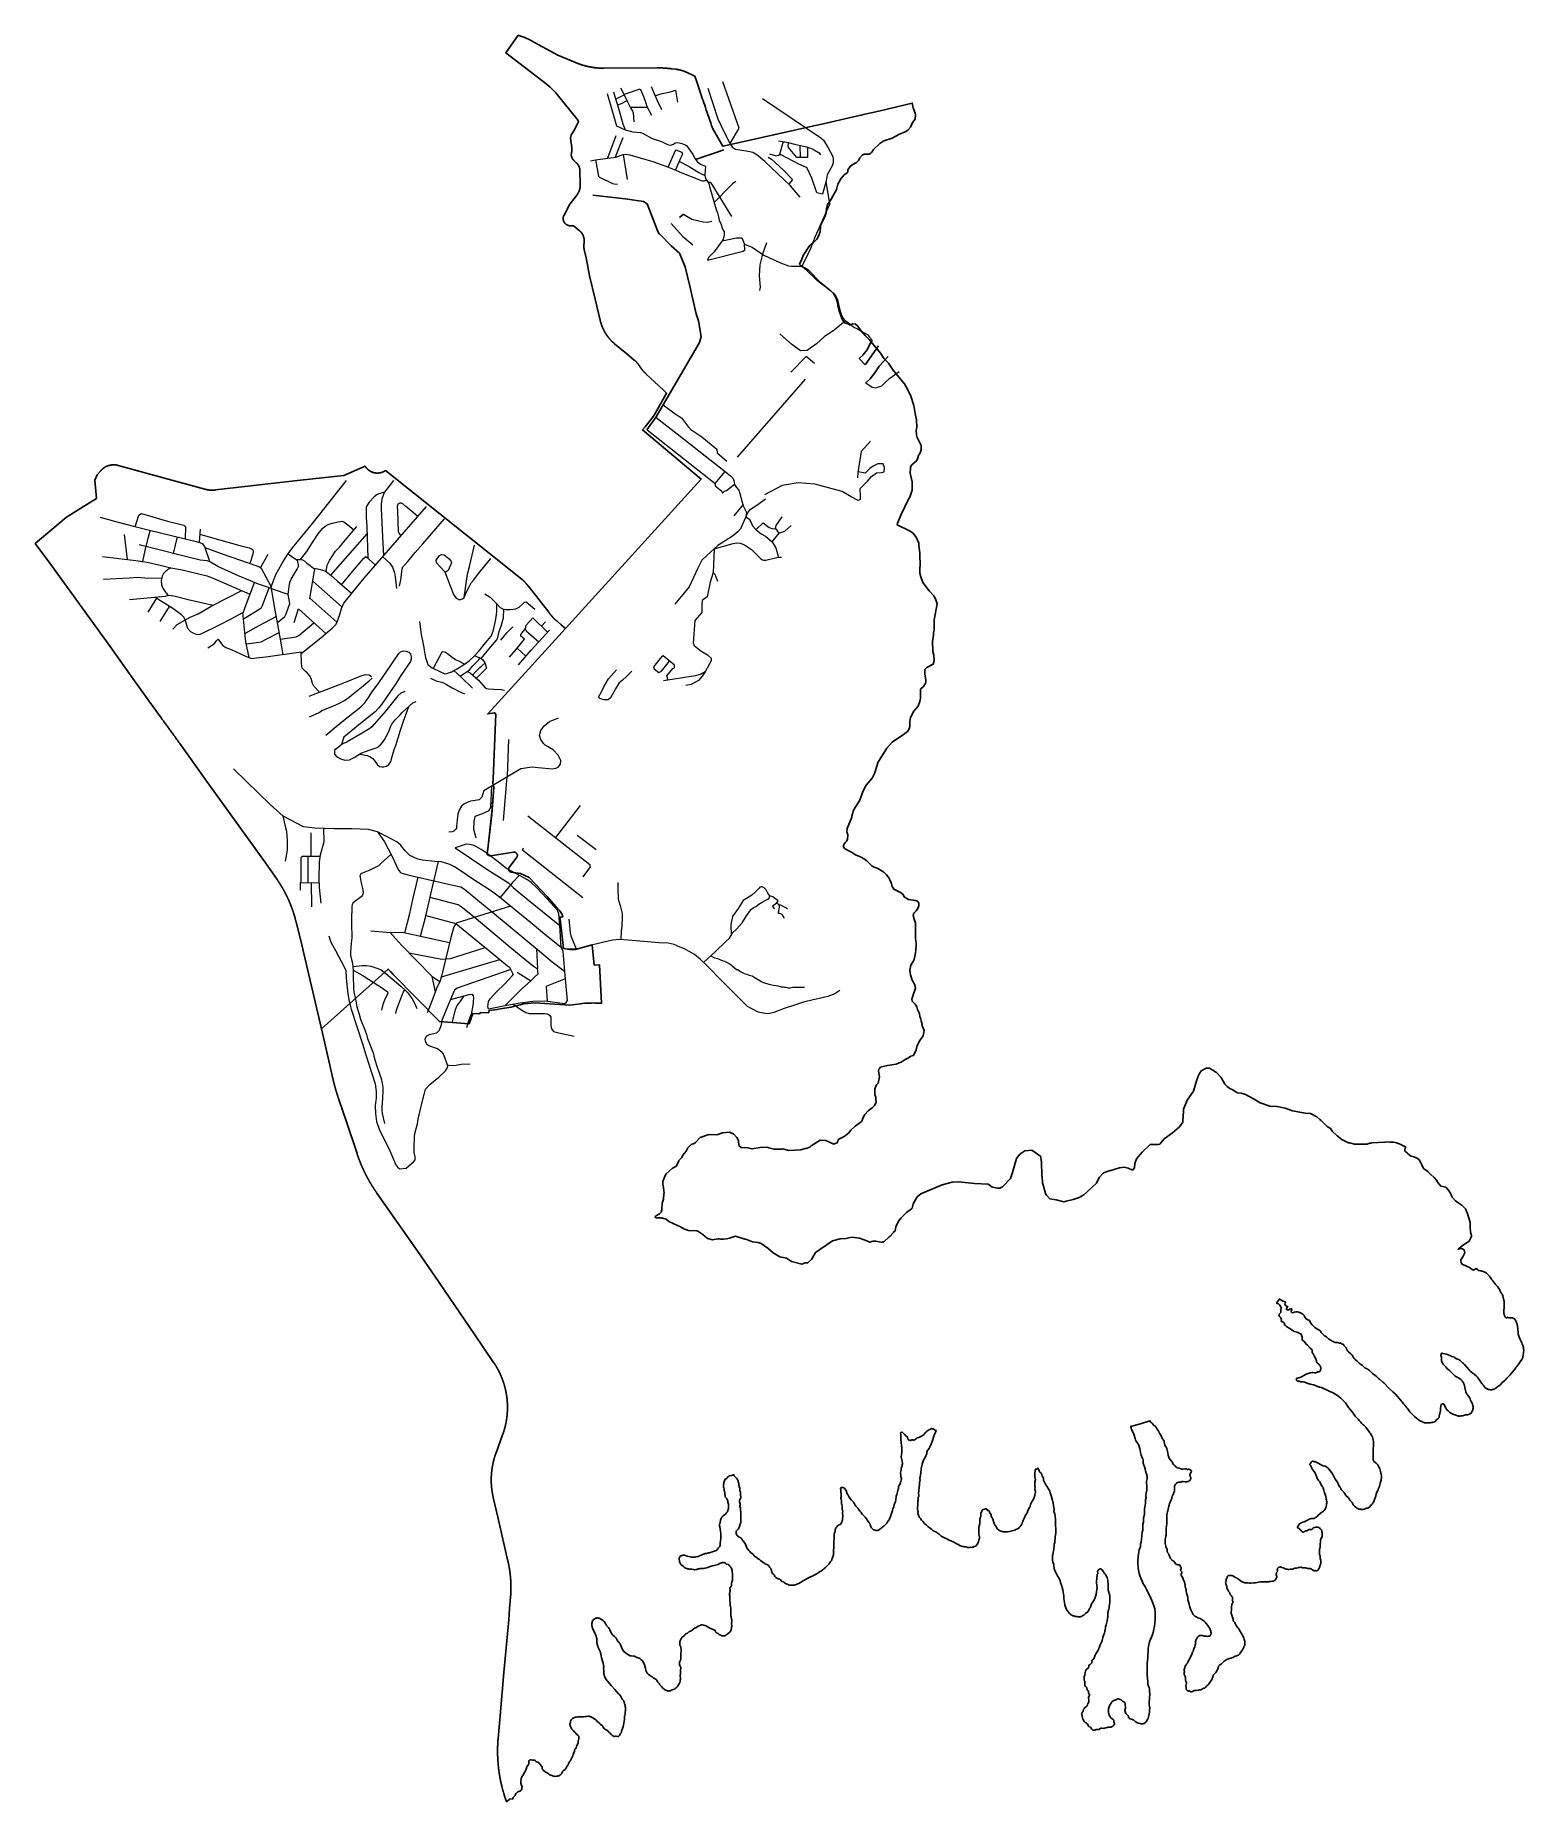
# Model space of a CAD drawing. Header units: millimetres. Extents: x 341818 to 347703, y 7370458 to 7377443.
import ezdxf

# ---------------------------------------------------------------- set-up
doc = ezdxf.new("R2010")
doc.units = ezdxf.units.MM
doc.linetypes.add('Indefinido', pattern=[10, 3.5, -1, 1, -1, 3.5])
for name, color, linetype, lineweight in [('ALAMEDA MINAS GERAIS - 21_01_2021 - MON21', 7, 'Continuous', 18), ('AVENIDA ALBERT SCHWEITZER - 07_01_2021 - FERMOM_16 - FERMOM_79', 1, 'Continuous', 18), ('AVENIDA CONDÉ DE SÃO LOURENÇO - 07_01_2021 - FERMOM_136', 1, 'Continuous', 18), ('AVENIDA DR. JOSÉ FORNARI - 07_01_2021 - FERMOM_116', 7, 'Continuous', 18), ('AVENIDA FELIPE COMÉRCIO - 07_01_2021 - FERMOM_19', 7, 'Continuous', 18), ('AVENIDA FERNANDO FERRARI - 07_01_2021 - FERMOM_40 - FERMOM_41', 1, 'Continuous', 18), ('AVENIDA GEN. BARRETO DE MENEZES - 07_01_2021 - FERMOM_137', 1, 'Continuous', 18), ('AVENIDA JOSÉ ARTUR DA FROTA MOREIRA - 07_01_2021 - FERMOM_45', 1, 'Continuous', 18), ('AVENIDA LONDRES - 08_01_2021 - FERMOM_143 - FERMOM_144', 7, 'Continuous', 18), ('AVENIDA MARQUÊS DE BARBACENA - 07_01_2021 - FERMOM_102', 1, 'Continuous', 18), ('AVENIDA VISCONDE DE ARARUAMA - 08_01_2021 - FERMOM_227', 1, 'Continuous', 18), ('AVENIDA VISCONDE DE CAIRU - 08_01_2021 - FERMOM_224', 1, 'Continuous', 18), ('ESTRADA DO MONTANHÃO - 08_01_2021 - FERMOM_212', 1, 'Continuous', 18), ('MCT -  PRAÇA CONSELHEIRO SARAIVA', 7, 'Continuous', 18), ('MCT -  RUA PADRE LÉO COMISSARI', 1, 'Continuous', 18), ('MCT -  TV. JOÃO AUGUSTO BECKER', 7, 'Continuous', 18), ('MCT - AVENIDA DA INVERNADA', 7, 'Continuous', 18), ('MCT - JOSÉ ARTHUR DA FROTA MOREIRA', 1, 'Continuous', 18), ('MCT - PASSAGEM JESUS DE NAZARÉ', 7, 'Continuous', 18), ('MCT - RUA ALMEIDA LEME', 7, 'Continuous', 18), ('MCT - RUA BÉLEM', 7, 'Continuous', 18), ('MCT - RUA CINCO DE OUTUBRO', 7, 'Continuous', 18), ('MCT - RUA COMANDANTE ELIAS JAFETE', 7, 'Continuous', 18), ('MCT - RUA DAS ZÍNIAS FILHO', 7, 'Continuous', 18), ('MCT - RUA DR. AFONSO PENA JÚNIOR', 7, 'Continuous', 18), ('MCT - RUA DÁCIO ÁGUIAR DE MORÃES', 7, 'Continuous', 18), ('MCT - RUA FELICINA', 7, 'Continuous', 18), ('MCT - RUA GREGÓRIO VITÓRIO MORASSI', 7, 'Continuous', 18), ('MCT - RUA HIDORO CUSTODIO', 7, 'Continuous', 18), ('MCT - RUA JERONIMO DE ATAÍDE', 1, 'Continuous', 18), ('MCT - RUA MARIA JOSÉ DA SILVA', 7, 'Continuous', 18), ('MCT - RUA NOVO HORIZONTE', 7, 'Continuous', 18), ('MCT - RUA PETROLINA', 7, 'Continuous', 18), ('MCT - RUA PIRATININGA', 7, 'Continuous', 18), ('MCT - RUA PRIMAVERIL', 7, 'Continuous', 18), ('MCT - RUA QUINZE DE NOVEMBRO', 7, 'Continuous', 18), ('MCT - RUA VASCO DA GAMA', 7, 'Continuous', 18), ('MCT - RUA VINTE E NOVE DE JULHO', 7, 'Continuous', 18), ('MCT - TV. CANTAREIRA', 7, 'Continuous', 18), ('MCT - VIELA B', 7, 'Continuous', 18), ('MCT - VIELA C', 7, 'Continuous', 18), ('PAISAGISMO COL', 82, 'Continuous', 9), ('PASSAGEM ANITA GARIBALDE - 08_01_2021 - FERMOM_213', 7, 'Continuous', 18), ('PASSAGEM AUGUSTA - 21_01_2021 - MON13', 7, 'Continuous', 18), ('PASSAGEM LUIZ GONZAGA - 07_01_2021 - FERMOM_88', 7, 'Continuous', 18), ('PASSGEM DOS CAFEZAIS - 08_01_2021 - FERMOM_214', 1, 'Continuous', 18), ('RUA 10 DE JUNHO - 21_01_2021 - MON14', 7, 'Continuous', 18), ('RUA 18 DE ABRIL - 21_01_2021 - MON15', 7, 'Continuous', 18), ('RUA 21 DE ABRIL - 08_01_2021 - FERMOM_204', 7, 'Continuous', 18), ('RUA AFONÇO FURTADO DE MENDONÇA - 07_01_2021 - FERMOM_108', 1, 'Continuous', 18), ('RUA ALBERTO ASÊNCIO - 07_01_2021 - FERMOM_15', 1, 'Continuous', 18), ('RUA ALTO DA BELA VISTA - 21_01_2021 - MON09', 7, 'Continuous', 18), ('RUA ALUÍSIO DE AZEVEDO - 07_01_2021 - FERMOM_58', 7, 'Continuous', 18), ('RUA ANGELINA SCOPEL PINOTI - 07_01_2021 -FERMOM_29', 7, 'Continuous', 18), ('RUA ANTONIO VARGAS FARIA - 08_01_2021 - FERMOM_99', 7, 'Continuous', 18), ('RUA ANTÔNIO GUERRA - 07_01_2021 - FERMOM_48', 7, 'Continuous', 18), ('RUA ANTÔNIO PINCHIARI - 07_01_2021 - FERMOM_53', 7, 'Continuous', 18), ('RUA ARAÚJO VIANA - 08_01_2021 - FERMOM_221', 1, 'Continuous', 18), ('RUA ARI BARROSO - 07_01_2021 -FERMOM_28', 7, 'Continuous', 18), ('RUA ARISTÍDES ZANELA - 07_01_2021 -FERMOM_22', 1, 'Continuous', 18), ('RUA ATAÚLFO ALVES - 07_01_2021 - FERMOM_14', 7, 'Continuous', 18), ('RUA AUGUSTO DÁRIO TONIZA - 07_01_2021 - FERMOM_130', 7, 'Continuous', 18), ('RUA BARTIRA - 07_01_2021 - FERMOM_95', 7, 'Continuous', 18), ('RUA BATUI - 08_01_2021 - FERMOM_171', 7, 'Continuous', 18), ('RUA BEIRA RIO - 08_01_2021 - FERMOM_154', 7, 'Continuous', 18), ('RUA BONFIM - 21_01_2021 - MON01', 7, 'Continuous', 18), ('RUA CARAJÁS - 07_01_2021 - FERMOM_83', 7, 'Continuous', 18), ('RUA CARLOS DRUMON DE ANDRADE - 08_01_2021 - FERMOM_157', 7, 'Continuous', 18), ('RUA CENTRAL - 08_01_2021 - FERMOM_164', 7, 'Continuous', 18), ('RUA COLOMBUS - 08_01_2021 - FERMOM_172', 7, 'Continuous', 18), ('RUA CONDE DOS ARCOS - 07_01_2021 - FERMOM_36', 1, 'Continuous', 18), ('RUA CÂNDIDO CATELAN - 07_01_2021 -FERMOM_33', 7, 'Continuous', 18), ('RUA DA CONQUISTA - 08_01_2021 - FERMOM_178', 7, 'Continuous', 18), ('RUA DA FIDELIDADE - 08_01_2021 - FERMOM_155', 7, 'Continuous', 18), ('RUA DA VICTÓRIA - 08_01_2021 - FERMOM_176', 7, 'Continuous', 18), ('RUA DAS ESTRELAS - 08_01_2021 - FERMOM_159', 7, 'Continuous', 18), ('RUA DAS MARGARIDAS - 08_01_2021 - FERMOM_145', 7, 'Continuous', 18), ('RUA DIOGO BOTELHO - 08_01_2021 - FERMOM_222', 1, 'Continuous', 18), ('RUA DIOGO DE MENDES - 07_01_2021 - FERMOM_110', 1, 'Continuous', 18), ('RUA DIOGO FURTADO -  07_01_2021 - FERMOM_111', 1, 'Continuous', 18), ('RUA DO CONTORNO - 07_01_2021 - FERMOM_120', 1, 'Continuous', 18), ('RUA DOLORES GOMEZ IBARRURI - 21_01_2021 - MON12', 7, 'Continuous', 18), ('RUA DOM FERNANDO MASCARENHAS - 08_01_2021 - FERMOM_226', 7, 'Continuous', 18), ('RUA DOM JORGE MASCARENHAS - 08_01_2021 - FERMOM_210', 7, 'Continuous', 18), ('RUA DOM VASCO MASCARENHAS - 08_01_2021 - FERMOM_225', 7, 'Continuous', 18), ('RUA DOS EVANGÉLICOS - 08_01_2021 - FERMOM_158', 7, 'Continuous', 18), ('RUA DOS MENINOS - 21_01_2021 - MON04', 7, 'Continuous', 18), ('RUA DOS MIGRANTES - 07_01_2021 - FERMOM_70', 7, 'Continuous', 18), ('RUA DOS PÁSSAROS - 08_01_2021 - FERMOM_147', 7, 'Continuous', 18), ('RUA EDMAR L.A. RABELLO - 07_01_2021 - FERMOM_55', 1, 'Continuous', 18), ('RUA EDSON QUEIROZ - 21_01_2021 - MON10', 7, 'Continuous', 18), ('RUA ELOI BORGES - 08_01_2021 - FERMOM_139', 7, 'Continuous', 18), ('RUA EMBU DAS ARTES - 21_01_2021 - MON08', 7, 'Continuous', 18), ('RUA ERNESTO ROSA DA SILVA - 07_01_2021 - FERMOM_100', 7, 'Continuous', 18), ('RUA ESPARTA - 07_01_2021 - FERMOM_75', 7, 'Continuous', 18), ('RUA EUDES CARDOSO - 07_01_2021 -FERMOM_38', 7, 'Continuous', 18), ('RUA FRANCISCO ARSUFFI - 07_01_2021 - FERMOM_44', 7, 'Continuous', 18), ('RUA FRANCISCO DE SOUZA - 07_01_2021 - FERMOM_103', 1, 'Continuous', 18), ('RUA FRANCISCO TOSI - 07_01_2021 - FERMOM_32', 7, 'Continuous', 18), ('RUA GENIVAL FRANCISCO DA SILVA - 08_01_2021 - FERMOM_187', 7, 'Continuous', 18), ('RUA GOIÁS - 07_01_2021 -FERMOM_34', 7, 'Continuous', 18), ('RUA GOLDEN PARK - 08_01_2021 - FERMOM_186', 7, 'Continuous', 18), ('RUA GUGLIELMO MARCONE - 07_01_2021 - FERMOM_50', 7, 'Continuous', 18), ('RUA GÁSPAR DE SOUZA - 08_01_2021 - FERMOM_206', 7, 'Continuous', 18), ('RUA HERON DOMINGUES - 07_01_2021 -FERMOM_5', 7, 'Continuous', 18), ('RUA HOLANDA CAVALCANTE - 07_01_2021 - FERMOM_59', 7, 'Continuous', 18), ('RUA ID AZÉM - 08_01_2021 - FERMOM_179 - FERMOM_180', 7, 'Continuous', 18), ('RUA IGUATEMI - 21_01_2021 - MON07', 7, 'Continuous', 18), ('RUA ITAPEVI - 21_01_2021 - MON06', 7, 'Continuous', 18), ('RUA ITAVERAVA - 07_01_2021 - FERMOM_71', 1, 'Continuous', 18), ('RUA JARDIM - 08_01_2021 - FERMOM_141', 7, 'Continuous', 18), ('RUA JESUS DE NAZARETH  - FERMOM_64', 7, 'Continuous', 18), ("RUA JOANA D' ARC - 08_01_2021 - FERMOM_161", 7, 'Continuous', 18), ('RUA JOAQUIM DE MOURA - 07_01_2021 - FERMOM_135', 7, 'Continuous', 18), ('RUA JOAQUIM MANOEL DE MACEDO - 08_01_2021 - FERMOM_189', 7, 'Continuous', 18), ('RUA JOSÉ ALVES DA SILVA - 08_01_2021 - FERMOM_174', 7, 'Continuous', 18), ('RUA JOSÉ BASTOS THOMPSON - 07_01_2021 - FERMOM_35', 7, 'Continuous', 18), ('RUA JOÃO APOLÔNIO GOMES (VI DA BIQUINHA) - 08_01_2021 - FERMOM_163', 7, 'Continuous', 18), ('RUA JOÃO CÂNCIO DE OLIVEIRA - 07_01_2021 - FERMOM_46', 1, 'Continuous', 18), ('RUA JOÃO DE BARROS - 07_01_2021 - FERMOM_57', 7, 'Continuous', 18), ('RUA JOÃO SILVA - 21_01_2021 - MON19', 7, 'Continuous', 18), ('RUA JOÃO SOARES DA SILVA - 08_01_2021 - FERMOM_105', 1, 'Continuous', 18), ('RUA JOÃO TEIXEIRA COELHO - 07_01_2021 - FERMOM_68', 7, 'Continuous', 18), ('RUA LARISSA LONGO - 08_01_2021 - FERMOM_151', 7, 'Continuous', 18), ('RUA LAURO DO NASCIMENTO - 07_01_2021 - FERMOM_56', 7, 'Continuous', 18), ('RUA LIRÍO DA PAZ - 08_01_2021 - FERMOM_140', 7, 'Continuous', 18), ('RUA LUIZ CUSTÓDIO TIAGO - 08_01_2021 - FERMOM_185', 7, 'Continuous', 18), ('RUA LÍDIA CANALE ÉBOLI - 07_01_2021 - FERMOM_21', 7, 'Continuous', 18), ('RUA MACALE - 21_01_2021 - MON18', 7, 'Continuous', 18), ('RUA MACHADO BARBOSA - 08_01_2021 - FERMOM_152', 7, 'Continuous', 18), ('RUA MANDUBA - 21_01_2021 - MON22', 7, 'Continuous', 18), ('RUA MANHACU - 21_01_2021 - MON11', 7, 'Continuous', 18), ('RUA MANOEL ANTÔNIO FERNANDES - 08_01_2021 - FERMOM_173', 7, 'Continuous', 18), ('RUA MANOEL DE LIMA - 07_01_2021 - FERMOM_2', 7, 'Continuous', 18), ('RUA MANOEL VITAL DO CARMO - 07_01_2021 - FERMOM_77', 7, 'Continuous', 18), ('RUA MAURÍLIO ESPOLADOR - 08_01_2021 - FERMOM_220', 7, 'Continuous', 18), ('RUA MIN. ADAUCTO CARDOSO - 07_01_2021 - FERMOM_7', 7, 'Continuous', 18), ('RUA MIN. BARROS MONTEIRO - FERMOM_8', 7, 'Continuous', 18), ('RUA MINAS GERAIS - 07_01_2021 - FERMOM_27', 7, 'Continuous', 18), ('RUA MONTE DAS OLIVEIRAS - FERMOM_199', 7, 'Continuous', 18), ('RUA MONTEIRO LOBATO - 07_01_2021 - FERMOM_134', 7, 'Continuous', 18), ('RUA NELZA ASCÊNCIO - 07_01_2021 - FERMOM_24', 7, 'Continuous', 18), ('RUA NEMER FÉRES RAHAL - 07_01_2021 - FERMOM_39', 1, 'Continuous', 18), ('RUA NEUSA COELHO - 07_01_2021 - FERMOM_65', 7, 'Continuous', 18), ('RUA NOGUEIRA - 21_01_2021 - MON05', 7, 'Continuous', 18), ('RUA NOSSA SRA. DA BOA VIAGEM - 07_01_2021 - FERMOM_94', 7, 'Continuous', 18), ('RUA NOVA AURORA - 07_01_2021 - FERMOM_73', 7, 'Continuous', 18), ('RUA NOVE DE JULHO - 08_01_2021 - FERMOM_153', 7, 'Continuous', 18), ('RUA ODAIR DE SOUZA - 08_01_2021 - FERMOM_177', 7, 'Continuous', 18), ('RUA PADRE ANCHIETA - 07_01_2021 - FERMOM_96', 7, 'Continuous', 18), ('RUA PADRE LÉO COMISSARI - 07_01_2021 - FERMOM_165', 7, 'Continuous', 18), ('RUA PALMIRA DE JESUS MATHEUS - 08_01_2021 - FERMOM_208', 7, 'Continuous', 18), ('RUA PASTOR JOSÉ FERREIRA DE SOUZA - 08_01_2021 - FERMOM_194', 7, 'Continuous', 18), ('RUA PAULA SOUZA - 21_01_2021 - MON23', 7, 'Continuous', 18), ('RUA PAULINO DE ABREU - 07_01_2021 - FERMOM_112', 1, 'Continuous', 18), ('RUA PEDRO ZOLCSAK - 07_01_2021 - FERMOM_124', 7, 'Continuous', 18), ('RUA PRADOPOLIS - 08_01_2021 - FERMOM_156', 7, 'Continuous', 18), ('RUA PTE. ALTA - 07_01_2021 - FERMOM_118', 1, 'Continuous', 18), ('RUA PÉROLA BINGTON - 07_01_2021 - FERMOM_43', 7, 'Continuous', 18), ('RUA REG. LIMA E SILVA - 07_01_2021 - FERMOM_61 - FERMOM_63', 7, 'Continuous', 18), ('RUA RICARDO BRAVIN - 08_01_2021 - FERMOM_183', 7, 'Continuous', 18), ('RUA ROLANDO PIETRO BONINI - 07_01_2021 - FERMOM_51', 7, 'Continuous', 18), ('RUA ROLIM DE MOURA - 08_01_2021 - FERMOM_223', 7, 'Continuous', 18), ('RUA ROMILDO CEOLA - 07_01_2021 - FERMOM_26 - FERMOM_4', 7, 'Continuous', 18), ('RUA ROSA PACHECO - 07_01_2021 - FERMOM_30', 7, 'Continuous', 18), ('RUA RUBÉNS GUEDES - 08_01_2021 - FERMOM_160', 7, 'Continuous', 18), ('RUA SANTANA HELENA - 08_01_2021 - FERMOM_184', 7, 'Continuous', 18), ('RUA SANTO ANTONIO - 08_01_2021 - FERMOM_149', 7, 'Continuous', 18), ('RUA SETE DE SETEMBRO - 08_01_2021 - FERMOM_192', 7, 'Continuous', 18), ('RUA SILVEIRA SAMPAIO - 07_01_2021 - FERMOM_20', 7, 'Continuous', 18), ('RUA SÃO PAULO - 08_01_2021 - FERMOM_178', 7, 'Continuous', 18), ('RUA TAMOIOS - 07_01_2021 - FERMOM_74', 7, 'Continuous', 18), ('RUA TELES DE MENEZES - 08_01_2021 - FERMOM_209', 7, 'Continuous', 18), ('RUA TRIBUTINO NUNES - 08_01_2021 - FERMOM_198', 7, 'Continuous', 18), ('RUA UNIÃO - 08_01_2021 - FERMOM_177', 7, 'Continuous', 18), ('RUA VALDOMIRO RODRIGUES - 21_01_2021 - MON17', 7, 'Continuous', 18), ('RUA VENEZA - 07_01_2021 - FERMOM_72', 7, 'Continuous', 18), ('RUA VICENTE MOREIRA DA ROCHA - 07_01_2021 - FERMOM_18', 7, 'Continuous', 18), ('RUA VICENTE PASCHOALETTI - 07_01_2021 - FERMOM_132', 7, 'Continuous', 18), ('RUA VINHEDO - 07_01_2021 - FERMOM_84', 7, 'Continuous', 18), ('RUA VINÍCIUS DE MORÃES - 08_01_2021 - FERMOM_188', 7, 'Continuous', 18), ('RUA VISCONDE DO RIO BRANCO - 07_01_2021 - FERMOM_101', 1, 'Continuous', 18), ('RUA WASHINGTON LUIS - 08_01_2021 - FERMOM_207', 7, 'Indefinido', 18), ('RUA YASMIN - 07_01_2021 - FERMOM_76 - FERMOM_80', 7, 'Continuous', 18), ('RUA ÁBRAMO LUCHESI - 07_01_2021- FERMOM_6', 7, 'Continuous', 18), ('RUA ÁGUIA DOURADA ( JD DOS QUÍMICOS) - 08_01_2021 - FERMOM_146', 7, 'Continuous', 18), ('RUA ÁURELIANO DE SOUZA - 07_01_2021 - FERMOM_60', 7, 'Continuous', 18), ('RUA ÂNGELO CUZZIOL - 07_01_2021 - FERMOM_31', 7, 'Continuous', 18), ('RUA ÍTALO MATTEI - 07_01_2021 - FERMOM_3', 7, 'Continuous', 18), ('TRAVESSA NOVA SILVINA - 07_01_2021 - FERMOM_119', 1, 'Continuous', 18), ('TRAVESSA TEÓFILO - 21_01_2021 - MON20', 7, 'Continuous', 18), ('TV. GASPAR DE SOUZA - 08_01_2021 - FERMOM_218', 7, 'Continuous', 18), ('TV. LOURENÇO DE ALMADA - 07_01_2021 - FERMOM_113', 7, 'Continuous', 18), ('TV. VIODA NOVA - 07_01_2021 - FERMOM_123', 1, 'Continuous', 18), ('VIELA 20 - 21_01_2021 - MON16', 7, 'Continuous', 18), ('VIELA 2A - 07_01_2021 - FERMOM_122', 1, 'Continuous', 18), ('VIELA 3 - 07_01_2021 - FERMOM_121', 7, 'Continuous', 18), ('VIELA TREZE - 08_01_2021 - FERMOM_215', 7, 'Continuous', 18)]:
    doc.layers.add(name, color=color, linetype=linetype, lineweight=lineweight)
for name, color, linetype in [('FERRAZOPOLIS', 20, 'Continuous'), ('MCT - RUA SAMUEL RÉIS DE OLIVEIRA', 7, 'Continuous'), ('MONTANHÃO', 220, 'Continuous'), ('PASSAGEM SANTO ANTONIO - 07_01_2021 - FERMOM_82', 7, 'Continuous'), ('RUA 27 DE AGOSTO - 08_01_2021 - FERMOM_167', 7, 'Continuous'), ('RUA ANA MARIA - 08_01_2021 - FERMOM_168', 7, 'Continuous'), ('RUA DO OLEODUTO - 08_01_2021 - FERMOM_166', 7, 'Continuous'), ('RUA GEREMIA LUANARDELLI - 08_01_2021 - FERMOM_200 - FERMOM_201', 7, 'Continuous'), ('RUA SÃO FRANCISCO - 08_01_2021 - FERMOM_203', 7, 'Continuous'), ('RUA TANCREDO NEVES - 08_01_2021 - FERMOM_202', 7, 'Continuous'), ('SINALIZAÇÃO VERTICAL COL', 7, 'Continuous')]:
    doc.layers.add(name, color=color, linetype=linetype)

msp = doc.modelspace()

# ---------------------------------------------------------------- linework, layer by layer
at = {"layer": 'ALAMEDA MINAS GERAIS - 21_01_2021 - MON21', "linetype": 'ByBlock'}
msp.add_lwpolyline([(344841.7, 7376802.2), (344817.7, 7376830.4), (344803.6, 7376847.4), (344702.5, 7376944.3), (344670.2, 7376970.8), (344654.9, 7376979.4), (344635.7, 7376983.6), (344585.7, 7376991.1), (344579.9, 7376994.6), (344574.8, 7376999.4)], dxfattribs=at)
at = {"layer": 'AVENIDA ALBERT SCHWEITZER - 07_01_2021 - FERMOM_16 - FERMOM_79', "linetype": 'ByBlock'}
msp.add_lwpolyline([(342797.3, 7374994.6), (342786.7, 7375055.4), (342761.4, 7375192.2), (342759, 7375209.6), (342749.9, 7375261.7), (342760.6, 7375289.5), (342768.3, 7375310.9), (342792.5, 7375352.5), (342812.9, 7375386.6), (342834.4, 7375415.9), (342913, 7375513.1), (343047.9, 7375683.1)], dxfattribs=at)
at = {"layer": 'AVENIDA CONDÉ DE SÃO LOURENÇO - 07_01_2021 - FERMOM_136', "linetype": 'ByBlock'}
msp.add_lwpolyline([(343896.9, 7373835.4), (343896.9, 7373835.4), (343903.9, 7373821.4), (343909.5, 7373741.2), (343920.1, 7373625)], dxfattribs=at)
at = {"layer": 'AVENIDA DR. JOSÉ FORNARI - 07_01_2021 - FERMOM_116', "linetype": 'ByBlock'}
msp.add_lwpolyline([(343171.1, 7374293.2), (343134.5, 7374302.2), (343069, 7374305), (343001.2, 7374304.7), (342923.4, 7374307.3), (342877.8, 7374312.8), (342797, 7374354.9), (342746.8, 7374401.5), (342652.8, 7374492.2), (342601.7, 7374542)], dxfattribs=at)
at = {"layer": 'AVENIDA FELIPE COMÉRCIO - 07_01_2021 - FERMOM_19', "linetype": 'ByBlock'}
msp.add_lwpolyline([(342663.7, 7374982.3), (342650.2, 7375044.2), (342647, 7375068.9), (342638.2, 7375160.6)], dxfattribs=at)
at = {"layer": 'AVENIDA FERNANDO FERRARI - 07_01_2021 - FERMOM_40 - FERMOM_41', "linetype": 'ByBlock'}
for points in [[(342638.2, 7375160.6), (342640.4, 7375161.7), (342647.1, 7375181.8), (342684.1, 7375279)], [(342291.1, 7375221.5), (342360.7, 7375177.2), (342391.6, 7375155.2), (342405.2, 7375142.4), (342409.5, 7375129.4), (342419.5, 7375099.1), (342431.5, 7375085.1), (342440, 7375080.1), (342453.1, 7375075.1), (342465.4, 7375074.2), (342475.9, 7375077.5), (342546.2, 7375111.9), (342591.8, 7375136), (342638.2, 7375160.6)]]:
    msp.add_lwpolyline(points, dxfattribs=at)
at = {"layer": 'AVENIDA GEN. BARRETO DE MENEZES - 07_01_2021 - FERMOM_137', "linetype": 'ByBlock'}
msp.add_lwpolyline([(343896.9, 7373835.4), (343832.5, 7373887.8), (343789.7, 7373923.4), (343696.2, 7374000), (343652.4, 7374035.5), (343621.8, 7374059), (343551.8, 7374104), (343493.6, 7374143), (343474.7, 7374155.3), (343457, 7374164.6), (343436, 7374171.3), (343423, 7374175.1), (343397.9, 7374176.6), (343348.3, 7374181.9), (343330, 7374185.5), (343298.2, 7374199.1), (343280.5, 7374218.1), (343265.1, 7374236.6), (343262.3, 7374241.1), (343246.7, 7374253.4), (343173.5, 7374292.6), (343171.1, 7374293.2)], dxfattribs=at)
at = {"layer": 'AVENIDA JOSÉ ARTUR DA FROTA MOREIRA - 07_01_2021 - FERMOM_45', "linetype": 'ByBlock'}
msp.add_lwpolyline([(342190.4, 7375212.1), (342332.5, 7375225.3), (342344.8, 7375229.7)], dxfattribs=at)
at = {"layer": 'AVENIDA LONDRES - 08_01_2021 - FERMOM_143 - FERMOM_144', "linetype": 'ByBlock'}
for points in [[(344704.3, 7375608.5), (344674.6, 7375586.6), (344641.9, 7375564.8), (344634.7, 7375557.3), (344625.2, 7375535.6), (344605.6, 7375491.1), (344595.4, 7375480), (344573.8, 7375462.6), (344516.5, 7375425), (344502.4, 7375412.6)], [(344502.4, 7375412.6), (344498.1, 7375319), (344504.8, 7375311.5), (344514.7, 7375284.7)], [(344498.1, 7375319), (344485.8, 7375280.7), (344474.4, 7375222.7)], [(344474, 7375222.9), (344454.6, 7375207.9), (344453.4, 7375190.6), (344452.6, 7375160.6), (344425.8, 7375129), (344419.1, 7375039.8)], [(344418.9, 7375039.8), (344422.8, 7375029.4), (344448.8, 7375009), (344475.3, 7374993.6), (344490.6, 7374979.9), (344490, 7374968.8), (344465.7, 7374926.3)], [(344465.7, 7374926.3), (344454.4, 7374908.7), (344440.2, 7374892), (344410.9, 7374875.7), (344389.6, 7374871.6)]]:
    msp.add_lwpolyline(points, dxfattribs=at)
at = {"layer": 'AVENIDA MARQUÊS DE BARBACENA - 07_01_2021 - FERMOM_102', "linetype": 'ByBlock'}
msp.add_lwpolyline([(343361.9, 7373963.1), (343480.1, 7373930.6), (343573.8, 7373854.2), (343608, 7373827), (343684.9, 7373763.3), (343692, 7373757.8), (343702.1, 7373740.3), (343707.4, 7373729.8)], dxfattribs=at)
at = {"layer": 'AVENIDA VISCONDE DE ARARUAMA - 08_01_2021 - FERMOM_227', "linetype": 'ByBlock'}
msp.add_lwpolyline([(343697.4, 7373748.5), (343512.2, 7373684.5), (343485.5, 7373674.6), (343475.4, 7373666.6), (343451.1, 7373611.5), (343424.4, 7373547), (343422.7, 7373529.7), (343414.3, 7373507.3), (343403.9, 7373497.5), (343391.9, 7373494.6), (343374.7, 7373490.2), (343364.6, 7373484.9), (343357.2, 7373473.6), (343358.7, 7373465.6), (343365.5, 7373454.3), (343374.1, 7373448.6), (343384.2, 7373444.6), (343395.2, 7373440.9), (343407.2, 7373436.7), (343414.4, 7373431.5), (343420.9, 7373425.6), (343429.9, 7373415.2), (343436.3, 7373397.9), (343446.4, 7373372.6), (343460.8, 7373369.4), (343482.2, 7373370.7), (343501.9, 7373374.1), (343536.6, 7373375.8)], dxfattribs=at)
at = {"layer": 'AVENIDA VISCONDE DE CAIRU - 08_01_2021 - FERMOM_224', "linetype": 'ByBlock'}
msp.add_lwpolyline([(343696.2, 7374000), (343637.3, 7373981.3), (343481, 7373932.5), (343475.7, 7373921.8), (343471.9, 7373917.7), (343460.1, 7373875.6), (343424.3, 7373722.6), (343418.4, 7373704.6), (343404.2, 7373673.6), (343381.6, 7373613.5), (343367.3, 7373578.1)], dxfattribs=at)
at = {"layer": 'ESTRADA DO MONTANHÃO - 08_01_2021 - FERMOM_212', "linetype": 'ByBlock'}
msp.add_lwpolyline([(344999, 7373666.3), (344979.2, 7373652.9), (344951.5, 7373641.8), (344912.2, 7373633.3), (344893.1, 7373629.6), (344855.1, 7373619.3), (344815.2, 7373606.8), (344778.9, 7373594.9), (344737.9, 7373579.4), (344721.4, 7373574.3), (344710.2, 7373573.7), (344688.9, 7373577.4), (344675.2, 7373580.3), (344633.3, 7373602.8), (344534.2, 7373701.8), (344470.1, 7373767.2), (344445.8, 7373789.9), (344423.8, 7373808), (344402.7, 7373820.3), (344384.3, 7373830.3), (344367.7, 7373837.7), (344344.1, 7373847.6), (344319.3, 7373852.7), (344283.6, 7373854.7), (344193.2, 7373862.4), (344127.5, 7373867.8), (344099.2, 7373864.3), (344066.2, 7373856.9), (344006.1, 7373842.1), (343965.5, 7373832.2), (343939.8, 7373828.9), (343910, 7373831.1), (343896.9, 7373835.4)], dxfattribs=at)
at = {"layer": 'FERRAZOPOLIS'}
msp.add_lwpolyline([(342773.9, 7374104.2), (342727.9, 7374171), (342489.4, 7374501.8), (342388.6, 7374642.8), (342387, 7374644.9), (342385.5, 7374647), (342384, 7374649.2), (342382.5, 7374651.3), (342380.9, 7374653.4), (342379.4, 7374655.5), (342377.9, 7374657.6), (342376.4, 7374659.8), (342374.8, 7374661.9), (342373.3, 7374664), (342371.8, 7374666.1), (342370.3, 7374668.3), (342368.7, 7374670.4), (342367.2, 7374672.5), (342365.7, 7374674.6), (342364.1, 7374676.7), (342362.6, 7374678.8), (342361.1, 7374681), (342359.6, 7374683.1), (342358, 7374685.2), (342356.5, 7374687.3), (342355, 7374689.4), (342353.4, 7374691.5), (342351.9, 7374693.7), (342350.3, 7374695.8), (342348.8, 7374697.9), (342347.3, 7374700), (342345.7, 7374702.1), (342344.2, 7374704.2), (342342.7, 7374706.3), (342341.1, 7374708.5), (342339.6, 7374710.6), (342338, 7374712.7), (342336.5, 7374714.8), (342335, 7374716.9), (342333.4, 7374719), (342331.9, 7374721.1), (342330.3, 7374723.2), (342328.8, 7374725.3), (342327.2, 7374727.4), (342325.7, 7374729.6), (342324.1, 7374731.7), (342322.6, 7374733.8), (342321, 7374735.9), (342319.5, 7374738), (342318, 7374740.1), (342316.4, 7374742.2), (342314.9, 7374744.3), (342265.9, 7374810.7), (342189.8, 7374918.2), (342113.8, 7375025.6), (341875.2, 7375356), (341817.6, 7375433.3), (341940.3, 7375537.1), (342003.5, 7375577.3), (342059.2, 7375611.6), (342053.3, 7375684.2), (342061.7, 7375704.8), (342073.9, 7375718.1), (342074.1, 7375718.3), (342074.2, 7375718.4), (342074.4, 7375718.6), (342074.5, 7375718.8), (342074.6, 7375719), (342074.8, 7375719.2), (342074.9, 7375719.3), (342075.1, 7375719.5), (342075.2, 7375719.7), (342075.3, 7375719.9), (342075.5, 7375720), (342075.6, 7375720.2), (342075.8, 7375720.4), (342075.9, 7375720.6), (342076.1, 7375720.7), (342076.2, 7375720.9), (342076.4, 7375721.1), (342076.5, 7375721.2), (342076.7, 7375721.4), (342076.8, 7375721.6), (342077, 7375721.8), (342077.1, 7375721.9), (342077.3, 7375722.1), (342077.4, 7375722.3), (342077.6, 7375722.4), (342077.7, 7375722.6), (342077.9, 7375722.8), (342078, 7375722.9), (342078.2, 7375723.1), (342078.3, 7375723.3), (342078.5, 7375723.4), (342078.6, 7375723.6), (342078.8, 7375723.8), (342078.9, 7375723.9), (342079.1, 7375724.1), (342079.3, 7375724.2), (342079.4, 7375724.4), (342079.6, 7375724.6), (342079.7, 7375724.7), (342079.9, 7375724.9), (342080.1, 7375725), (342080.2, 7375725.2), (342080.4, 7375725.4), (342080.5, 7375725.5), (342080.7, 7375725.7), (342080.9, 7375725.8), (342081, 7375726), (342081.2, 7375726.1), (342081.4, 7375726.3), (342081.5, 7375726.4), (342081.7, 7375726.6), (342081.9, 7375726.8), (342082, 7375726.9), (342082.2, 7375727.1), (342082.4, 7375727.2), (342082.5, 7375727.4), (342082.7, 7375727.5), (342082.9, 7375727.7), (342083, 7375727.8), (342083.2, 7375728), (342083.4, 7375728.1), (342083.5, 7375728.3), (342083.7, 7375728.4), (342083.9, 7375728.6), (342084.1, 7375728.7), (342084.2, 7375728.8), (342084.4, 7375729), (342084.6, 7375729.1), (342084.8, 7375729.3), (342084.9, 7375729.4), (342085.1, 7375729.6), (342085.3, 7375729.7), (342085.5, 7375729.8), (342085.6, 7375730), (342085.8, 7375730.1), (342086, 7375730.3), (342086.2, 7375730.4), (342086.3, 7375730.5), (342086.5, 7375730.7), (342086.7, 7375730.8), (342086.9, 7375731), (342087.1, 7375731.1), (342087.2, 7375731.2), (342087.4, 7375731.4), (342087.6, 7375731.5), (342087.8, 7375731.6), (342088, 7375731.8), (342088.2, 7375731.9), (342088.3, 7375732), (342088.5, 7375732.2), (342088.7, 7375732.3), (342088.9, 7375732.4), (342089.1, 7375732.5), (342089.3, 7375732.7), (342089.4, 7375732.8), (342089.6, 7375732.9), (342089.8, 7375733.1), (342090, 7375733.2), (342090.2, 7375733.3), (342090.4, 7375733.4), (342090.6, 7375733.6), (342090.8, 7375733.7), (342091, 7375733.8), (342091.1, 7375733.9), (342091.3, 7375734), (342091.5, 7375734.2), (342091.7, 7375734.3), (342091.9, 7375734.4), (342092.1, 7375734.5), (342092.3, 7375734.6), (342092.5, 7375734.8), (342092.7, 7375734.9), (342092.9, 7375735), (342093.1, 7375735.1), (342093.3, 7375735.2), (342093.5, 7375735.3), (342093.7, 7375735.5), (342093.8, 7375735.6), (342094, 7375735.7), (342094.2, 7375735.8), (342094.4, 7375735.9), (342094.6, 7375736), (342094.8, 7375736.1), (342095, 7375736.2), (342095.2, 7375736.3), (342095.4, 7375736.4), (342095.6, 7375736.6), (342095.8, 7375736.7), (342096, 7375736.8), (342096.2, 7375736.9), (342096.4, 7375737), (342096.6, 7375737.1), (342096.8, 7375737.2), (342097, 7375737.3), (342097.2, 7375737.4), (342097.4, 7375737.5), (342097.6, 7375737.6), (342097.8, 7375737.7), (342098, 7375737.8), (342098.2, 7375737.9), (342098.4, 7375738), (342098.6, 7375738.1), (342098.9, 7375738.2), (342099.1, 7375738.3), (342099.3, 7375738.4), (342099.5, 7375738.5), (342099.7, 7375738.6), (342099.9, 7375738.7), (342100.1, 7375738.7), (342100.3, 7375738.8), (342100.5, 7375738.9), (342100.7, 7375739), (342100.9, 7375739.1), (342101.1, 7375739.2), (342101.3, 7375739.3), (342101.5, 7375739.4), (342101.7, 7375739.5), (342102, 7375739.5), (342102.2, 7375739.6), (342102.4, 7375739.7), (342102.6, 7375739.8), (342102.8, 7375739.9), (342103, 7375740), (342103.2, 7375740), (342103.4, 7375740.1), (342103.6, 7375740.2), (342103.8, 7375740.3), (342104.1, 7375740.4), (342104.3, 7375740.4), (342104.5, 7375740.5), (342104.7, 7375740.6), (342104.9, 7375740.7), (342105.1, 7375740.7), (342105.3, 7375740.8), (342105.5, 7375740.9), (342105.8, 7375741), (342106, 7375741), (342106.2, 7375741.1), (342106.4, 7375741.2), (342106.6, 7375741.3), (342106.8, 7375741.3), (342107, 7375741.4), (342107.3, 7375741.5), (342107.5, 7375741.5), (342107.7, 7375741.6), (342107.9, 7375741.7), (342108.1, 7375741.7), (342108.3, 7375741.8), (342108.6, 7375741.9), (342108.8, 7375741.9), (342109, 7375742), (342109.2, 7375742), (342109.4, 7375742.1), (342109.6, 7375742.2), (342109.9, 7375742.2), (342110.1, 7375742.3), (342110.3, 7375742.3), (342110.5, 7375742.4), (342110.7, 7375742.5), (342111, 7375742.5), (342111.2, 7375742.6), (342111.4, 7375742.6), (342111.6, 7375742.7), (342111.8, 7375742.7), (342112.1, 7375742.8), (342112.3, 7375742.8), (342112.5, 7375742.9), (342112.7, 7375742.9), (342112.9, 7375743), (342113.2, 7375743), (342113.4, 7375743.1), (342113.6, 7375743.1), (342113.8, 7375743.2), (342114, 7375743.2), (342114.3, 7375743.3), (342114.5, 7375743.3), (342114.7, 7375743.3), (342114.9, 7375743.4), (342115.2, 7375743.4), (342115.4, 7375743.5), (342115.6, 7375743.5), (342115.8, 7375743.6), (342116, 7375743.6), (342116.3, 7375743.6), (342116.5, 7375743.7), (342116.7, 7375743.7), (342116.9, 7375743.7), (342117.2, 7375743.8), (342117.4, 7375743.8), (342117.6, 7375743.8), (342117.8, 7375743.9), (342118, 7375743.9), (342118.3, 7375743.9), (342118.5, 7375744), (342118.7, 7375744), (342118.9, 7375744), (342119.2, 7375744.1), (342119.4, 7375744.1), (342119.6, 7375744.1), (342119.8, 7375744.1), (342120.1, 7375744.2), (342120.3, 7375744.2), (342120.5, 7375744.2), (342120.7, 7375744.2), (342121, 7375744.3), (342121.2, 7375744.3), (342121.4, 7375744.3), (342121.6, 7375744.3), (342121.9, 7375744.3), (342122.1, 7375744.4), (342122.3, 7375744.4), (342122.5, 7375744.4), (342122.8, 7375744.4), (342123, 7375744.4), (342123.2, 7375744.4), (342123.4, 7375744.5), (342123.7, 7375744.5), (342123.9, 7375744.5), (342124.1, 7375744.5), (342124.3, 7375744.5), (342124.6, 7375744.5), (342124.8, 7375744.5), (342125, 7375744.5), (342125.2, 7375744.5), (342125.5, 7375744.5), (342125.7, 7375744.6), (342125.9, 7375744.6), (342126.2, 7375744.6), (342126.4, 7375744.6), (342126.6, 7375744.6), (342126.8, 7375744.6), (342127.1, 7375744.6), (342127.3, 7375744.6), (342127.5, 7375744.6), (342127.7, 7375744.6), (342128, 7375744.6), (342128.2, 7375744.6), (342128.4, 7375744.6), (342128.6, 7375744.6), (342128.9, 7375744.6), (342129.1, 7375744.6), (342129.3, 7375744.6), (342129.5, 7375744.5), (342129.8, 7375744.5), (342130, 7375744.5), (342130.2, 7375744.5), (342130.4, 7375744.5), (342130.7, 7375744.5), (342130.9, 7375744.5), (342131.1, 7375744.5), (342131.3, 7375744.5), (342131.6, 7375744.5), (342131.8, 7375744.4), (342132, 7375744.4), (342132.2, 7375744.4), (342132.5, 7375744.4), (342132.7, 7375744.4), (342132.9, 7375744.4), (342133.1, 7375744.3), (342133.4, 7375744.3), (342133.6, 7375744.3), (342133.8, 7375744.3), (342134, 7375744.3), (342134.3, 7375744.2), (342134.5, 7375744.2), (342134.7, 7375744.2), (342134.9, 7375744.2), (342135.2, 7375744.1), (342135.4, 7375744.1), (342135.6, 7375744.1), (342135.8, 7375744.1), (342136.1, 7375744), (342136.3, 7375744), (342136.5, 7375744), (342136.7, 7375743.9), (342137, 7375743.9), (342137.2, 7375743.9), (342137.4, 7375743.8), (342137.6, 7375743.8), (342137.9, 7375743.8), (342138.1, 7375743.7), (342138.3, 7375743.7), (342138.5, 7375743.7), (342138.7, 7375743.6), (342139, 7375743.6), (342139.2, 7375743.6), (342139.4, 7375743.5), (342139.6, 7375743.5), (342139.9, 7375743.4), (342140.1, 7375743.4), (342140.3, 7375743.4), (342140.5, 7375743.3), (342140.7, 7375743.3), (342141, 7375743.2), (342141.2, 7375743.2), (342141.4, 7375743.1), (342141.6, 7375743.1), (342141.9, 7375743), (342142.1, 7375743), (342142.3, 7375742.9), (342142.5, 7375742.9), (342142.7, 7375742.8), (342143, 7375742.8), (342143.2, 7375742.7), (342143.4, 7375742.7), (342143.6, 7375742.6), (342143.8, 7375742.6), (342144.1, 7375742.5), (342144.3, 7375742.5), (342144.5, 7375742.4), (342144.7, 7375742.3), (342144.9, 7375742.3), (342145.1, 7375742.2), (342145.4, 7375742.2), (342488.1, 7375648.1), (342488.3, 7375648), (342488.6, 7375647.9), (342488.9, 7375647.8), (342489.2, 7375647.8), (342489.5, 7375647.7), (342489.7, 7375647.6), (342490, 7375647.6), (342490.3, 7375647.5), (342490.6, 7375647.4), (342490.9, 7375647.3), (342491.2, 7375647.3), (342491.4, 7375647.2), (342491.7, 7375647.2), (342492, 7375647.1), (342492.3, 7375647), (342492.6, 7375647), (342492.9, 7375646.9), (342493.1, 7375646.8), (342493.4, 7375646.8), (342493.7, 7375646.7), (342494, 7375646.7), (342494.3, 7375646.6), (342494.6, 7375646.5), (342494.8, 7375646.5), (342495.1, 7375646.4), (342495.4, 7375646.4), (342495.7, 7375646.3), (342496, 7375646.3), (342496.3, 7375646.2), (342496.6, 7375646.2), (342496.8, 7375646.1), (342497.1, 7375646), (342497.4, 7375646), (342497.7, 7375645.9), (342498, 7375645.9), (342498.3, 7375645.8), (342498.6, 7375645.8), (342498.8, 7375645.8), (342499.1, 7375645.7), (342499.4, 7375645.7), (342499.7, 7375645.6), (342500, 7375645.6), (342500.3, 7375645.5), (342500.6, 7375645.5), (342500.9, 7375645.4), (342501.1, 7375645.4), (342501.4, 7375645.4), (342501.7, 7375645.3), (342502, 7375645.3), (342502.3, 7375645.2), (342502.6, 7375645.2), (342502.9, 7375645.2), (342503.2, 7375645.1), (342503.5, 7375645.1), (342503.7, 7375645.1), (342504, 7375645), (342504.3, 7375645), (342504.6, 7375645), (342504.9, 7375644.9), (342505.2, 7375644.9), (342505.5, 7375644.9), (342505.8, 7375644.8), (342506.1, 7375644.8), (342506.3, 7375644.8), (342506.6, 7375644.8), (342506.9, 7375644.7), (342507.2, 7375644.7), (342507.5, 7375644.7), (342507.8, 7375644.7), (342508.1, 7375644.6), (342508.4, 7375644.6), (342508.7, 7375644.6), (342508.9, 7375644.6), (342509.2, 7375644.5), (342509.5, 7375644.5), (342509.8, 7375644.5), (342510.1, 7375644.5), (342510.4, 7375644.5), (342510.7, 7375644.5), (342511, 7375644.4), (342511.3, 7375644.4), (342511.6, 7375644.4), (342511.8, 7375644.4), (342512.1, 7375644.4), (342512.4, 7375644.4), (342512.7, 7375644.4), (342513, 7375644.3), (342513.3, 7375644.3), (342513.6, 7375644.3), (342513.9, 7375644.3), (342514.2, 7375644.3), (342514.5, 7375644.3), (342514.8, 7375644.3), (342515, 7375644.3), (342515.3, 7375644.3), (342515.6, 7375644.3), (342515.9, 7375644.3), (342516.2, 7375644.3), (342516.5, 7375644.3), (342516.8, 7375644.3), (342517.1, 7375644.3), (342517.4, 7375644.3), (342517.7, 7375644.3), (342517.9, 7375644.3), (342518.2, 7375644.3), (342518.5, 7375644.3), (342518.8, 7375644.3), (342519.1, 7375644.3), (342519.4, 7375644.3), (342519.7, 7375644.3), (342520, 7375644.3), (342520.3, 7375644.3), (342520.6, 7375644.3), (342520.9, 7375644.3), (342521.1, 7375644.3), (342521.4, 7375644.4), (342521.7, 7375644.4), (342522, 7375644.4), (342522.3, 7375644.4), (342522.6, 7375644.4), (342522.9, 7375644.4), (342523.2, 7375644.4), (342523.5, 7375644.4), (342523.8, 7375644.5), (342524, 7375644.5), (342524.3, 7375644.5), (342524.6, 7375644.5), (342524.9, 7375644.5), (342525.2, 7375644.6), (342525.5, 7375644.6), (342525.8, 7375644.6), (342526.1, 7375644.6), (342526.4, 7375644.6), (342526.7, 7375644.7), (342526.9, 7375644.7), (342527.2, 7375644.7), (342527.5, 7375644.7), (342527.8, 7375644.8), (342528.1, 7375644.8), (342528.4, 7375644.8), (342528.7, 7375644.9), (342529, 7375644.9), (342529.3, 7375644.9), (342529.5, 7375644.9), (342529.8, 7375645), (342530.1, 7375645), (342866.2, 7375683.5), (343038.1, 7375701.8), (343121.4, 7375739.4), (343121.5, 7375739.2), (343121.6, 7375739), (343121.7, 7375738.9), (343121.8, 7375738.7), (343121.9, 7375738.5), (343122, 7375738.3), (343122.2, 7375738.2), (343122.3, 7375738), (343122.4, 7375737.8), (343122.5, 7375737.6), (343122.6, 7375737.5), (343122.7, 7375737.3), (343122.8, 7375737.1), (343122.9, 7375737), (343123.1, 7375736.8), (343123.2, 7375736.6), (343123.3, 7375736.4), (343123.4, 7375736.3), (343123.5, 7375736.1), (343123.7, 7375735.9), (343123.8, 7375735.8), (343123.9, 7375735.6), (343124, 7375735.4), (343124.1, 7375735.3), (343124.3, 7375735.1), (343124.4, 7375734.9), (343124.5, 7375734.7), (343124.6, 7375734.6), (343124.8, 7375734.4), (343124.9, 7375734.3), (343125, 7375734.1), (343125.1, 7375733.9), (343125.3, 7375733.8), (343125.4, 7375733.6), (343125.5, 7375733.4), (343125.6, 7375733.3), (343125.8, 7375733.1), (343125.9, 7375732.9), (343126, 7375732.8), (343126.2, 7375732.6), (343126.3, 7375732.5), (343126.4, 7375732.3), (343126.6, 7375732.1), (343126.7, 7375732), (343126.8, 7375731.8), (343127, 7375731.7), (343127.1, 7375731.5), (343127.2, 7375731.4), (343127.4, 7375731.2), (343127.5, 7375731), (343127.7, 7375730.9), (343127.8, 7375730.7), (343127.9, 7375730.6), (343128.1, 7375730.4), (343128.2, 7375730.3), (343128.3, 7375730.1), (343128.5, 7375730), (343128.6, 7375729.8), (343128.8, 7375729.7), (343128.9, 7375729.5), (343129.1, 7375729.4), (343129.2, 7375729.2), (343129.3, 7375729.1), (343129.5, 7375728.9), (343129.6, 7375728.8), (343129.8, 7375728.6), (343129.9, 7375728.5), (343130.1, 7375728.3), (343130.2, 7375728.2), (343130.4, 7375728), (343130.5, 7375727.9), (343130.7, 7375727.7), (343130.8, 7375727.6), (343131, 7375727.5), (343131.1, 7375727.3), (343131.3, 7375727.2), (343131.4, 7375727), (343131.6, 7375726.9), (343131.7, 7375726.8), (343131.9, 7375726.6), (343132, 7375726.5), (343132.2, 7375726.3), (343132.3, 7375726.2), (343132.5, 7375726.1), (343132.7, 7375725.9), (343132.8, 7375725.8), (343133, 7375725.7), (343133.1, 7375725.5), (343133.3, 7375725.4), (343133.4, 7375725.2), (343133.6, 7375725.1), (343133.8, 7375725), (343133.9, 7375724.8), (343134.1, 7375724.7), (343134.2, 7375724.6), (343134.4, 7375724.5), (343134.6, 7375724.3), (343134.7, 7375724.2), (343134.9, 7375724.1), (343135.1, 7375723.9), (343135.2, 7375723.8), (343135.4, 7375723.7), (343135.5, 7375723.6), (343135.7, 7375723.4), (343135.9, 7375723.3), (343136, 7375723.2), (343136.2, 7375723.1), (343136.4, 7375722.9), (343136.5, 7375722.8), (343136.7, 7375722.7), (343136.9, 7375722.6), (343137, 7375722.4), (343137.2, 7375722.3), (343137.4, 7375722.2), (343137.6, 7375722.1), (343137.7, 7375722), (343137.9, 7375721.9), (343138.1, 7375721.7), (343138.2, 7375721.6), (343138.4, 7375721.5), (343138.6, 7375721.4), (343138.8, 7375721.3), (343138.9, 7375721.2), (343139.1, 7375721), (343139.3, 7375720.9), (343139.5, 7375720.8), (343139.6, 7375720.7), (343139.8, 7375720.6), (343140, 7375720.5), (343140.2, 7375720.4), (343140.3, 7375720.3), (343140.5, 7375720.2), (343140.7, 7375720.1), (343140.9, 7375719.9), (343141, 7375719.8), (343141.2, 7375719.7), (343141.4, 7375719.6), (343141.6, 7375719.5), (343141.8, 7375719.4), (343141.9, 7375719.3), (343142.1, 7375719.2), (343142.3, 7375719.1), (343142.5, 7375719), (343142.7, 7375718.9), (343142.8, 7375718.8), (343143, 7375718.7), (343143.2, 7375718.6), (343143.4, 7375718.5), (343143.6, 7375718.4), (343143.8, 7375718.3), (343143.9, 7375718.2), (343144.1, 7375718.1), (343144.3, 7375718), (343144.5, 7375717.9), (343144.7, 7375717.8), (343144.9, 7375717.8), (343145.1, 7375717.7), (343145.2, 7375717.6), (343145.4, 7375717.5), (343145.6, 7375717.4), (343145.8, 7375717.3), (343146, 7375717.2), (343146.2, 7375717.1), (343146.4, 7375717), (343146.6, 7375717), (343146.7, 7375716.9), (343146.9, 7375716.8), (343147.1, 7375716.7), (343147.3, 7375716.6), (343147.5, 7375716.5), (343147.7, 7375716.4), (343147.9, 7375716.4), (343148.1, 7375716.3), (343148.3, 7375716.2), (343148.5, 7375716.1), (343148.7, 7375716), (343148.8, 7375716), (343149, 7375715.9), (343149.2, 7375715.8), (343149.4, 7375715.7), (343149.6, 7375715.7), (343149.8, 7375715.6), (343150, 7375715.5), (343150.2, 7375715.4), (343150.4, 7375715.4), (343150.6, 7375715.3), (343150.8, 7375715.2), (343151, 7375715.2), (343151.2, 7375715.1), (343151.4, 7375715), (343151.6, 7375715), (343151.8, 7375714.9), (343152, 7375714.8), (343152.2, 7375714.8), (343152.4, 7375714.7), (343152.6, 7375714.6), (343152.7, 7375714.6), (343152.9, 7375714.5), (343153.1, 7375714.4), (343153.3, 7375714.4), (343153.5, 7375714.3), (343153.7, 7375714.3), (343153.9, 7375714.2), (343154.1, 7375714.1), (343154.3, 7375714.1), (343154.5, 7375714), (343154.7, 7375714), (343154.9, 7375713.9), (343155.1, 7375713.9), (343155.3, 7375713.8), (343155.5, 7375713.7), (343155.7, 7375713.7), (343155.9, 7375713.6), (343156.1, 7375713.6), (343156.3, 7375713.5), (343156.5, 7375713.5), (343156.7, 7375713.4), (343156.9, 7375713.4), (343157.1, 7375713.3), (343157.4, 7375713.3), (343157.6, 7375713.3), (343157.8, 7375713.2), (343158, 7375713.2), (343158.2, 7375713.1), (343158.4, 7375713.1), (343158.6, 7375713), (343158.8, 7375713), (343159, 7375712.9), (343159.2, 7375712.9), (343159.4, 7375712.9), (343159.6, 7375712.8), (343159.8, 7375712.8), (343160, 7375712.8), (343160.2, 7375712.7), (343160.4, 7375712.7), (343160.6, 7375712.6), (343160.8, 7375712.6), (343161, 7375712.6), (343161.2, 7375712.5), (343161.4, 7375712.5), (343161.6, 7375712.5), (343161.8, 7375712.5), (343162, 7375712.4), (343162.2, 7375712.4), (343162.5, 7375712.4), (343162.7, 7375712.3), (343162.9, 7375712.3), (343163.1, 7375712.3), (343163.3, 7375712.3), (343163.5, 7375712.2), (343163.7, 7375712.2), (343163.9, 7375712.2), (343164.1, 7375712.2), (343164.3, 7375712.1), (343164.5, 7375712.1), (343164.7, 7375712.1), (343164.9, 7375712.1), (343165.1, 7375712.1), (343165.3, 7375712), (343165.5, 7375712), (343165.8, 7375712), (343166, 7375712), (343166.2, 7375712), (343166.4, 7375712), (343166.6, 7375712), (343166.8, 7375711.9), (343167, 7375711.9), (343167.2, 7375711.9), (343167.4, 7375711.9), (343167.6, 7375711.9), (343167.8, 7375711.9), (343168, 7375711.9), (343168.2, 7375711.9), (343168.4, 7375711.9), (343168.7, 7375711.9), (343168.9, 7375711.9), (343169.1, 7375711.9), (343169.3, 7375711.9), (343169.5, 7375711.9), (343169.7, 7375711.8), (343169.9, 7375711.8), (343170.1, 7375711.8), (343170.3, 7375711.8), (343170.5, 7375711.8), (343170.7, 7375711.9), (343170.9, 7375711.9), (343171.1, 7375711.9), (343171.4, 7375711.9), (343171.6, 7375711.9), (343171.8, 7375711.9), (343172, 7375711.9), (343172.2, 7375711.9), (343172.4, 7375711.9), (343172.6, 7375711.9), (343172.8, 7375711.9), (343173, 7375711.9), (343173.2, 7375711.9), (343173.4, 7375711.9), (343173.6, 7375712), (343173.8, 7375712), (343174, 7375712), (343174.3, 7375712), (343174.5, 7375712), (343174.7, 7375712), (343174.9, 7375712), (343175.1, 7375712.1), (343175.3, 7375712.1), (343175.5, 7375712.1), (343175.7, 7375712.1), (343175.9, 7375712.1), (343176.1, 7375712.2), (343176.3, 7375712.2), (343176.5, 7375712.2), (343176.7, 7375712.2), (343176.9, 7375712.3), (343177.1, 7375712.3), (343177.4, 7375712.3), (343177.6, 7375712.3), (343177.8, 7375712.4), (343178, 7375712.4), (343178.2, 7375712.4), (343178.4, 7375712.5), (343178.6, 7375712.5), (343178.8, 7375712.5), (343179, 7375712.5), (343179.2, 7375712.6), (343179.4, 7375712.6), (343179.6, 7375712.6), (343179.8, 7375712.7), (343180, 7375712.7), (343180.2, 7375712.8), (343180.4, 7375712.8), (343180.6, 7375712.8), (343180.8, 7375712.9), (343181, 7375712.9), (343181.2, 7375713), (343181.4, 7375713), (343181.6, 7375713), (343181.9, 7375713.1), (343182.1, 7375713.1), (343182.3, 7375713.2), (343182.5, 7375713.2), (343182.7, 7375713.3), (343182.9, 7375713.3), (343183.1, 7375713.3), (343183.3, 7375713.4), (343183.5, 7375713.4), (343183.7, 7375713.5), (343183.9, 7375713.5), (343184.1, 7375713.6), (343184.3, 7375713.6), (343184.5, 7375713.7), (343184.7, 7375713.7), (343184.9, 7375713.8), (343185.1, 7375713.9), (343185.3, 7375713.9), (343185.5, 7375714), (343185.7, 7375714), (343185.9, 7375714.1), (343186.1, 7375714.1), (343186.3, 7375714.2), (343186.5, 7375714.3), (343186.7, 7375714.3), (343186.9, 7375714.4), (343187.1, 7375714.4), (343187.3, 7375714.5), (343187.5, 7375714.6), (343187.7, 7375714.6), (343187.9, 7375714.7), (343188.1, 7375714.8), (343188.3, 7375714.8), (343188.5, 7375714.9), (343188.6, 7375715), (343188.8, 7375715), (343189, 7375715.1), (343189.2, 7375715.2), (343189.4, 7375715.2), (343189.6, 7375715.3), (343189.8, 7375715.4), (343190, 7375715.5), (343190.2, 7375715.5), (343190.4, 7375715.6), (343190.6, 7375715.7), (343190.8, 7375715.7), (343191, 7375715.8), (343191.2, 7375715.9), (343191.4, 7375716), (343191.6, 7375716.1), (343191.8, 7375716.1), (343191.9, 7375716.2), (343192.1, 7375716.3), (343192.3, 7375716.4), (343192.5, 7375716.5), (343192.7, 7375716.5), (343192.9, 7375716.6), (343193.1, 7375716.7), (343193.3, 7375716.8), (343193.5, 7375716.9), (343193.7, 7375717), (343193.8, 7375717), (343194, 7375717.1), (343194.2, 7375717.2), (343194.4, 7375717.3), (343194.6, 7375717.4), (343194.8, 7375717.5), (343195, 7375717.6), (343195.2, 7375717.7), (343195.3, 7375717.8), (343195.5, 7375717.9), (343195.7, 7375717.9), (343195.9, 7375718), (343196.1, 7375718.1), (343196.3, 7375718.2), (343196.5, 7375718.3), (343196.6, 7375718.4), (343196.8, 7375718.5), (343197, 7375718.6), (343197.2, 7375718.7), (343197.4, 7375718.8), (343197.5, 7375718.9), (343197.7, 7375719), (343197.9, 7375719.1), (343198.1, 7375719.2), (343198.3, 7375719.3), (343198.5, 7375719.4), (343198.6, 7375719.5), (343198.8, 7375719.6), (343199, 7375719.7), (343199.2, 7375719.8), (343199.3, 7375720), (343199.5, 7375720.1), (343199.7, 7375720.2), (343199.9, 7375720.3), (343200.1, 7375720.4), (343200.2, 7375720.5), (343200.4, 7375720.6), (343200.6, 7375720.7), (343200.8, 7375720.8), (343200.9, 7375720.9), (343201.1, 7375721.1), (343201.3, 7375721.2), (343201.5, 7375721.3), (343201.6, 7375721.4), (343742.9, 7375291.3), (343743.2, 7375291), (343743.5, 7375290.7), (343743.9, 7375290.3), (343744.2, 7375290), (343744.6, 7375289.6), (343744.9, 7375289.3), (343745.3, 7375288.9), (343745.6, 7375288.6), (343745.9, 7375288.3), (343746.3, 7375287.9), (343746.6, 7375287.6), (343746.9, 7375287.2), (343747.3, 7375286.9), (343747.6, 7375286.5), (343747.9, 7375286.2), (343748.3, 7375285.8), (343748.6, 7375285.5), (343749, 7375285.1), (343749.3, 7375284.8), (343749.6, 7375284.4), (343750, 7375284.1), (343750.3, 7375283.7), (343750.6, 7375283.4), (343750.9, 7375283), (343751.3, 7375282.7), (343751.6, 7375282.3), (343751.9, 7375282), (343752.3, 7375281.6), (343752.6, 7375281.3), (343752.9, 7375280.9), (343753.2, 7375280.5), (343753.6, 7375280.2), (343753.9, 7375279.8), (343754.2, 7375279.5), (343754.5, 7375279.1), (343754.9, 7375278.8), (343755.2, 7375278.4), (343755.5, 7375278), (343755.8, 7375277.7), (343756.2, 7375277.3), (343756.5, 7375277), (343756.8, 7375276.6), (343757.1, 7375276.2), (343757.4, 7375275.9), (343757.8, 7375275.5), (343758.1, 7375275.1), (343758.4, 7375274.8), (343758.7, 7375274.4), (343759, 7375274), (343759.3, 7375273.7), (343759.7, 7375273.3), (343760, 7375272.9), (343760.3, 7375272.6), (343760.6, 7375272.2), (343760.9, 7375271.8), (343761.2, 7375271.5), (343761.5, 7375271.1), (343761.8, 7375270.7), (343762.2, 7375270.4), (343762.5, 7375270), (343762.8, 7375269.6), (343763.1, 7375269.3), (343763.4, 7375268.9), (343763.7, 7375268.5), (343764, 7375268.1), (343764.3, 7375267.8), (343764.6, 7375267.4), (343764.9, 7375267), (343765.2, 7375266.6), (343765.5, 7375266.3), (343765.8, 7375265.9), (343766.1, 7375265.5), (343824.7, 7375192.8), (343847.6, 7375161.4), (343847.9, 7375161), (343848.1, 7375160.7), (343848.3, 7375160.4), (343848.6, 7375160.1), (343848.8, 7375159.8), (343849, 7375159.5), (343849.3, 7375159.2), (343849.5, 7375158.9), (343849.7, 7375158.6), (343850, 7375158.2), (343850.2, 7375157.9), (343850.4, 7375157.6), (343850.7, 7375157.3), (343850.9, 7375157), (343851.1, 7375156.7), (343851.4, 7375156.4), (343851.6, 7375156.1), (343851.9, 7375155.8), (343852.1, 7375155.5), (343852.3, 7375155.2), (343852.6, 7375154.9), (343852.8, 7375154.6), (343853.1, 7375154.3), (343853.3, 7375154), (343853.5, 7375153.7), (343853.8, 7375153.4), (343854, 7375153.1), (343854.3, 7375152.8), (343854.5, 7375152.5), (343854.8, 7375152.2), (343855, 7375151.9), (343855.3, 7375151.6), (343855.5, 7375151.3), (343855.8, 7375151), (343856, 7375150.7), (343856.3, 7375150.4), (343856.5, 7375150.1), (343856.8, 7375149.8), (343857, 7375149.5), (343857.3, 7375149.2), (343857.5, 7375148.9), (343857.8, 7375148.6), (343858, 7375148.3), (343858.3, 7375148), (343858.5, 7375147.7), (343858.8, 7375147.4), (343859, 7375147.1), (343859.3, 7375146.8), (343859.6, 7375146.5), (343859.8, 7375146.3), (343860.1, 7375146), (343860.3, 7375145.7), (343860.6, 7375145.4), (343860.9, 7375145.1), (343861.1, 7375144.8), (343861.4, 7375144.5), (343861.6, 7375144.2), (343861.9, 7375144), (343862.2, 7375143.7), (343862.4, 7375143.4), (343862.7, 7375143.1), (343862.9, 7375142.8), (343863.2, 7375142.5), (343863.5, 7375142.2), (343863.7, 7375142), (343864, 7375141.7), (343864.3, 7375141.4), (343864.5, 7375141.1), (343864.8, 7375140.8), (343865.1, 7375140.6), (343865.3, 7375140.3), (343865.6, 7375140), (343865.9, 7375139.7), (343866.2, 7375139.4), (343866.4, 7375139.2), (343866.7, 7375138.9), (343867, 7375138.6), (343867.2, 7375138.3), (343867.5, 7375138.1), (343867.8, 7375137.8), (343868.1, 7375137.5), (343868.3, 7375137.2), (343868.6, 7375137), (343868.9, 7375136.7), (343869.2, 7375136.4), (343869.4, 7375136.1), (343869.7, 7375135.9), (343870, 7375135.6), (343870.3, 7375135.3), (343870.6, 7375135.1), (343870.8, 7375134.8), (343871.1, 7375134.5), (343871.4, 7375134.3), (343871.7, 7375134), (343872, 7375133.7), (343872.2, 7375133.5), (343872.5, 7375133.2), (343872.8, 7375132.9), (343873.1, 7375132.7), (343873.4, 7375132.4), (343873.7, 7375132.1), (343873.9, 7375131.9), (343874.2, 7375131.6), (343874.5, 7375131.3), (343874.8, 7375131.1), (343875.1, 7375130.8), (343875.4, 7375130.6), (343875.7, 7375130.3), (343876, 7375130), (343876.2, 7375129.8), (343876.5, 7375129.5), (343876.8, 7375129.3), (343877.1, 7375129), (343877.4, 7375128.8), (343877.7, 7375128.5), (343878, 7375128.2), (343878.3, 7375128), (343878.6, 7375127.7), (343878.9, 7375127.5), (343879.2, 7375127.2), (343879.5, 7375127), (343879.8, 7375126.7), (343880.1, 7375126.5), (343880.3, 7375126.2), (343880.6, 7375126), (343897.4, 7375111.9), (343914.1, 7375097.8), (343647.7, 7374804.8), (343606.3, 7374759.3), (343634.2, 7374764), (343638.4, 7374757.2), (343637.1, 7374728.3), (343627.4, 7374503.4), (343626.8, 7374485.5), (343630, 7374468.1), (343623.1, 7374362.8), (343606.5, 7374226.7), (343604.2, 7374207.5), (343603, 7374206.6), (343603, 7374206.5), (343603.1, 7374206.4), (343603.1, 7374206.3), (343603.2, 7374206.2), (343603.2, 7374206.1), (343603.3, 7374206), (343603.3, 7374206), (343603.4, 7374205.9), (343603.4, 7374205.8), (343603.5, 7374205.7), (343603.5, 7374205.6), (343603.6, 7374205.5), (343603.6, 7374205.4), (343603.7, 7374205.3), (343603.7, 7374205.2), (343603.8, 7374205.2), (343603.8, 7374205.1), (343603.9, 7374205), (343604, 7374204.9), (343604, 7374204.8), (343604.1, 7374204.7), (343604.1, 7374204.7), (343604.2, 7374204.6), (343604.3, 7374204.5), (343604.3, 7374204.4), (343604.4, 7374204.3), (343604.4, 7374204.2), (343604.5, 7374204.2), (343604.6, 7374204.1), (343604.6, 7374204), (343604.7, 7374203.9), (343604.8, 7374203.8), (343604.8, 7374203.8), (343604.9, 7374203.7), (343605, 7374203.6), (343605, 7374203.5), (343605.1, 7374203.4), (343605.2, 7374203.4), (343605.2, 7374203.3), (343605.3, 7374203.2), (343605.4, 7374203.1), (343605.4, 7374203.1), (343605.5, 7374203), (343605.6, 7374202.9), (343605.7, 7374202.9), (343605.7, 7374202.8), (343605.8, 7374202.7), (343605.9, 7374202.6), (343606, 7374202.6), (343606, 7374202.5), (343606.1, 7374202.4), (343606.2, 7374202.4), (343606.3, 7374202.3), (343606.3, 7374202.2), (343606.4, 7374202.2), (343606.5, 7374202.1), (343606.6, 7374202), (343606.7, 7374202), (343606.7, 7374201.9), (343606.8, 7374201.8), (343606.9, 7374201.8), (343607, 7374201.7), (343607.1, 7374201.6), (343607.1, 7374201.6), (343607.2, 7374201.5), (343607.3, 7374201.5), (343607.4, 7374201.4), (343607.5, 7374201.3), (343607.6, 7374201.3), (343607.6, 7374201.2), (343607.7, 7374201.2), (343607.8, 7374201.1), (343607.9, 7374201), (343608, 7374201), (343608.1, 7374200.9), (343608.2, 7374200.9), (343608.3, 7374200.8), (343608.3, 7374200.8), (343608.4, 7374200.7), (343608.5, 7374200.7), (343608.6, 7374200.6), (343608.7, 7374200.6), (343608.8, 7374200.5), (343608.9, 7374200.5), (343609, 7374200.4), (343609.1, 7374200.4), (343609.2, 7374200.3), (343609.2, 7374200.3), (343609.3, 7374200.2), (343609.4, 7374200.2), (343609.5, 7374200.1), (343609.6, 7374200.1), (343609.7, 7374200.1), (343609.8, 7374200), (343609.9, 7374200), (343610, 7374199.9), (343610.1, 7374199.9), (343610.2, 7374199.8), (343610.3, 7374199.8), (343610.4, 7374199.8), (343610.5, 7374199.7), (343610.6, 7374199.7), (343610.7, 7374199.7), (343610.8, 7374199.6), (343610.9, 7374199.6), (343610.9, 7374199.6), (343611, 7374199.5), (343611.1, 7374199.5), (343611.2, 7374199.5), (343611.3, 7374199.4), (343611.4, 7374199.4), (343611.5, 7374199.4), (343611.6, 7374199.3), (343611.7, 7374199.3), (343611.8, 7374199.3), (343611.9, 7374199.2), (343612, 7374199.2), (343612.1, 7374199.2), (343612.2, 7374199.2), (343612.3, 7374199.1), (343612.4, 7374199.1), (343612.5, 7374199.1), (343612.6, 7374199.1), (343612.7, 7374199.1), (343612.8, 7374199), (343612.9, 7374199), (343613, 7374199), (343613.1, 7374199), (343613.2, 7374199), (343613.3, 7374199), (343613.4, 7374198.9), (343613.5, 7374198.9), (343613.6, 7374198.9), (343613.8, 7374198.9), (343613.9, 7374198.9), (343614, 7374198.9), (343614.1, 7374198.9), (343614.2, 7374198.8), (343614.3, 7374198.8), (343614.4, 7374198.8), (343614.5, 7374198.8), (343614.6, 7374198.8), (343614.7, 7374198.8), (343614.8, 7374198.8), (343614.9, 7374198.8), (343615, 7374198.8), (343615.1, 7374198.8), (343615.2, 7374198.8), (343615.3, 7374198.8), (343615.4, 7374198.8), (343615.5, 7374198.8), (343615.6, 7374198.8), (343615.7, 7374198.8), (343615.8, 7374198.8), (343615.9, 7374198.8), (343616, 7374198.8), (343616.1, 7374198.8), (343616.2, 7374198.8), (343616.3, 7374198.8), (343616.4, 7374198.8), (343616.5, 7374198.8), (343616.6, 7374198.8), (343616.7, 7374198.8), (343616.8, 7374198.8), (343616.9, 7374198.8), (343617, 7374198.9), (343617.1, 7374198.9), (343617.2, 7374198.9), (343617.3, 7374198.9), (343617.4, 7374198.9), (343617.6, 7374198.9), (343617.7, 7374198.9), (343709, 7374212.7), (343709.1, 7374212.7), (343709.2, 7374212.7), (343709.3, 7374212.7), (343709.4, 7374212.8), (343709.5, 7374212.8), (343709.6, 7374212.8), (343709.7, 7374212.8), (343709.8, 7374212.8), (343709.8, 7374212.8), (343709.9, 7374212.8), (343710, 7374212.8), (343710.1, 7374212.8), (343710.2, 7374212.8), (343710.3, 7374212.8), (343710.4, 7374212.8), (343710.5, 7374212.8), (343710.6, 7374212.8), (343710.7, 7374212.8), (343710.8, 7374212.8), (343710.9, 7374212.8), (343711, 7374212.8), (343711.1, 7374212.8), (343711.2, 7374212.8), (343711.3, 7374212.8), (343711.4, 7374212.8), (343711.5, 7374212.8), (343711.6, 7374212.8), (343711.7, 7374212.8), (343711.8, 7374212.8), (343711.9, 7374212.8), (343712, 7374212.8), (343712.1, 7374212.8), (343712.2, 7374212.8), (343712.3, 7374212.8), (343712.4, 7374212.7), (343712.5, 7374212.7), (343712.6, 7374212.7), (343712.7, 7374212.7), (343712.8, 7374212.7), (343712.9, 7374212.7), (343713, 7374212.7), (343713.1, 7374212.6), (343713.2, 7374212.6), (343713.3, 7374212.6), (343713.4, 7374212.6), (343713.5, 7374212.6), (343713.6, 7374212.5), (343713.7, 7374212.5), (343713.8, 7374212.5), (343713.9, 7374212.5), (343713.9, 7374212.5), (343714, 7374212.4), (343714.1, 7374212.4), (343714.2, 7374212.4), (343714.3, 7374212.4), (343714.4, 7374212.3), (343714.5, 7374212.3), (343714.6, 7374212.3), (343714.7, 7374212.2), (343714.8, 7374212.2), (343714.9, 7374212.2), (343715, 7374212.2), (343715.1, 7374212.1), (343715.2, 7374212.1), (343715.3, 7374212.1), (343715.4, 7374212), (343715.4, 7374212), (343715.5, 7374212), (343715.6, 7374211.9), (343715.7, 7374211.9), (343715.8, 7374211.8), (343715.9, 7374211.8), (343716, 7374211.8), (343716.1, 7374211.7), (343716.2, 7374211.7), (343716.3, 7374211.6), (343716.4, 7374211.6), (343716.4, 7374211.6), (343716.5, 7374211.5), (343716.6, 7374211.5), (343716.7, 7374211.4), (343716.8, 7374211.4), (343716.9, 7374211.3), (343717, 7374211.3), (343717.1, 7374211.2), (343717.1, 7374211.2), (343717.2, 7374211.1), (343717.3, 7374211.1), (343717.4, 7374211), (343717.5, 7374211), (343717.6, 7374210.9), (343717.6, 7374210.9), (343717.7, 7374210.8), (343717.8, 7374210.8), (343717.9, 7374210.7), (343718, 7374210.7), (343718.1, 7374210.6), (343718.1, 7374210.6), (343718.2, 7374210.5), (343718.3, 7374210.4), (343718.4, 7374210.4), (343718.5, 7374210.3), (343718.5, 7374210.3), (343718.6, 7374210.2), (343718.7, 7374210.2), (343718.8, 7374210.1), (343718.8, 7374210), (343718.9, 7374210), (343719, 7374209.9), (343719.1, 7374209.8), (343719.2, 7374209.8), (343719.2, 7374209.7), (343719.3, 7374209.7), (343719.4, 7374209.6), (343719.4, 7374209.5), (343719.5, 7374209.5), (343719.6, 7374209.4), (343719.7, 7374209.3), (343719.7, 7374209.3), (343719.8, 7374209.2), (343719.9, 7374209.1), (343719.9, 7374209), (343720, 7374209), (343720.1, 7374208.9), (343720.2, 7374208.8), (343720.2, 7374208.8), (343720.3, 7374208.7), (343720.4, 7374208.6), (343720.4, 7374208.5), (343720.5, 7374208.5), (343720.5, 7374208.4), (343720.6, 7374208.3), (343720.7, 7374208.2), (343720.7, 7374208.2), (343720.8, 7374208.1), (343720.9, 7374208), (343720.9, 7374207.9), (343721, 7374207.9), (343721, 7374207.8), (343721.1, 7374207.7), (343721.2, 7374207.6), (343721.2, 7374207.5), (343721.3, 7374207.5), (343721.3, 7374207.4), (343721.4, 7374207.3), (343721.4, 7374207.2), (343721.5, 7374207.1), (343721.6, 7374207.1), (343721.6, 7374207), (343721.7, 7374206.9), (343721.7, 7374206.8), (343721.8, 7374206.7), (343721.8, 7374206.6), (343721.9, 7374206.6), (343721.9, 7374206.5), (343722, 7374206.4), (343722, 7374206.3), (343722.1, 7374206.2), (343722.1, 7374206.1), (343722.2, 7374206), (343722.2, 7374206), (343722.2, 7374205.9), (343722.3, 7374205.8), (343722.3, 7374205.7), (343722.4, 7374205.6), (343722.4, 7374205.5), (343722.5, 7374205.4), (343722.5, 7374205.3), (343722.5, 7374205.3), (343722.6, 7374205.2), (343722.6, 7374205.1), (343722.7, 7374205), (343722.7, 7374204.9), (343722.7, 7374204.8), (343722.8, 7374204.7), (343722.8, 7374204.6), (343722.8, 7374204.5), (343722.9, 7374204.4), (343722.9, 7374204.3), (343722.9, 7374204.2), (343723, 7374204.2), (343723, 7374204.1), (343723, 7374204), (343723.1, 7374203.9), (343723.1, 7374203.8), (343723.1, 7374203.7), (343723.2, 7374203.6), (343723.2, 7374203.5), (343723.2, 7374203.4), (343723.2, 7374203.3), (343723.3, 7374203.2), (343723.3, 7374203.1), (343723.3, 7374203), (343723.3, 7374202.9), (343723.3, 7374202.8), (343723.4, 7374202.7), (343723.4, 7374202.6), (343723.4, 7374202.5), (343723.4, 7374202.4), (343723.4, 7374202.3), (343723.5, 7374202.3), (343723.5, 7374202.2), (343723.5, 7374202.1), (343723.5, 7374202), (343723.5, 7374201.9), (343723.5, 7374201.8), (343723.6, 7374201.7), (343723.6, 7374201.6), (343723.6, 7374201.5), (343723.6, 7374201.4), (343723.6, 7374201.3), (343723.6, 7374201.2), (343723.6, 7374201.1), (343723.6, 7374201), (343723.6, 7374200.9), (343723.6, 7374200.8), (343723.6, 7374200.7), (343723.6, 7374200.6), (343723.6, 7374200.5), (343723.7, 7374200.4), (343723.7, 7374200.3), (343723.7, 7374200.2), (343723.7, 7374200.1), (343723.7, 7374200), (343723.7, 7374199.9), (343723.7, 7374199.8), (343723.7, 7374199.7), (343723.6, 7374199.6), (343723.6, 7374199.5), (343723.6, 7374199.4), (343723.6, 7374199.3), (343723.6, 7374199.2), (343723.6, 7374199.1), (343723.6, 7374199), (343723.6, 7374198.9), (343723.6, 7374198.8), (343723.6, 7374198.7), (343723.6, 7374198.6), (343723.6, 7374198.5), (343723.6, 7374198.4), (343723.5, 7374198.3), (343723.5, 7374198.2), (343723.5, 7374198.1), (343723.5, 7374198), (343723.5, 7374197.9), (343723.5, 7374197.8), (343723.5, 7374197.7), (343723.4, 7374197.7), (343723.4, 7374197.6), (343723.4, 7374197.5), (343723.4, 7374197.4), (343723.4, 7374197.3), (343723.3, 7374197.2), (343723.3, 7374197.1), (343723.3, 7374197), (343723.3, 7374196.9), (343723.2, 7374196.8), (343723.2, 7374196.7), (343723.2, 7374196.6), (343723.2, 7374196.5), (343723.1, 7374196.4), (343723.1, 7374196.3), (343723.1, 7374196.2), (343723, 7374196.1), (343723, 7374196), (343723, 7374195.9), (343723, 7374195.8), (343722.9, 7374195.8), (343722.9, 7374195.7), (343722.9, 7374195.6), (343722.8, 7374195.5), (343722.8, 7374195.4), (343722.7, 7374195.3), (343722.7, 7374195.2), (343722.7, 7374195.1), (343722.6, 7374195), (343722.6, 7374194.9), (343722.6, 7374194.8), (343722.5, 7374194.8), (343722.5, 7374194.7), (343722.4, 7374194.6), (343722.4, 7374194.5), (343722.4, 7374194.4), (343722.3, 7374194.3), (343722.3, 7374194.2), (343722.2, 7374194.1), (343722.2, 7374194), (343722.1, 7374194), (343722.1, 7374193.9), (343722, 7374193.8), (343722, 7374193.7), (343721.9, 7374193.6), (343721.9, 7374193.5), (343721.8, 7374193.4), (343721.8, 7374193.4), (343721.7, 7374193.3), (343721.7, 7374193.2), (343721.6, 7374193.1), (343721.6, 7374193), (343721.5, 7374192.9), (343721.5, 7374192.9), (343721.4, 7374192.8), (343721.4, 7374192.7), (343721.3, 7374192.6), (343721.2, 7374192.5), (343721.2, 7374192.5), (343691.5, 7374152), (343691.5, 7374151.9), (343691.4, 7374151.8), (343691.4, 7374151.8), (343691.3, 7374151.7), (343691.3, 7374151.6), (343691.2, 7374151.5), (343691.2, 7374151.5), (343691.1, 7374151.4), (343691.1, 7374151.3), (343691, 7374151.3), (343691, 7374151.2), (343691, 7374151.1), (343690.9, 7374151), (343690.9, 7374151), (343690.8, 7374150.9), (343690.8, 7374150.8), (343690.7, 7374150.7), (343690.7, 7374150.7), (343690.7, 7374150.6), (343690.6, 7374150.5), (343690.6, 7374150.4), (343690.5, 7374150.4), (343690.5, 7374150.3), (343690.5, 7374150.2), (343690.4, 7374150.1), (343690.4, 7374150.1), (343690.4, 7374150), (343690.3, 7374149.9), (343690.3, 7374149.8), (343690.2, 7374149.7), (343690.2, 7374149.6), (343690.2, 7374149.6), (343690.1, 7374149.5), (343690.1, 7374149.4), (343690.1, 7374149.3), (343690, 7374149.2), (343690, 7374149.1), (343690, 7374149), (343690, 7374148.9), (343689.9, 7374148.9), (343689.9, 7374148.8), (343689.9, 7374148.7), (343689.8, 7374148.6), (343689.8, 7374148.5), (343689.8, 7374148.4), (343689.8, 7374148.3), (343689.7, 7374148.2), (343689.7, 7374148.2), (343689.7, 7374148.1), (343689.7, 7374148), (343689.6, 7374147.9), (343689.6, 7374147.8), (343689.6, 7374147.7), (343689.6, 7374147.6), (343689.6, 7374147.5), (343689.6, 7374147.4), (343689.5, 7374147.3), (343689.5, 7374147.3), (343689.5, 7374147.2), (343689.5, 7374147.1), (343689.5, 7374147), (343689.5, 7374146.9), (343689.5, 7374146.8), (343689.4, 7374146.7), (343689.4, 7374146.6), (343689.4, 7374146.5), (343689.4, 7374146.4), (343689.4, 7374146.3), (343689.4, 7374146.3), (343689.4, 7374146.2), (343689.4, 7374146.1), (343689.4, 7374146), (343689.4, 7374145.9), (343689.4, 7374145.8), (343689.4, 7374145.7), (343689.4, 7374145.6), (343689.4, 7374145.5), (343689.4, 7374145.4), (343689.4, 7374145.3), (343689.4, 7374145.2), (343689.4, 7374145.2), (343689.4, 7374145.1), (343689.4, 7374145), (343689.4, 7374144.9), (343689.4, 7374144.8), (343689.4, 7374144.7), (343689.4, 7374144.6), (343689.4, 7374144.5), (343689.4, 7374144.4), (343689.4, 7374144.3), (343689.4, 7374144.2), (343689.4, 7374144.1), (343689.4, 7374144.1), (343689.4, 7374144), (343689.5, 7374143.9), (343689.5, 7374143.8), (343689.5, 7374143.7), (343689.5, 7374143.6), (343689.5, 7374143.5), (343689.5, 7374143.4), (343689.5, 7374143.3), (343689.6, 7374143.2), (343689.6, 7374143.2), (343689.6, 7374143.1), (343689.6, 7374143), (343689.6, 7374142.9), (343689.7, 7374142.8), (343689.7, 7374142.7), (343689.7, 7374142.6), (343689.7, 7374142.5), (343689.8, 7374142.4), (343689.8, 7374142.3), (343689.8, 7374142.3), (343689.8, 7374142.2), (343689.9, 7374142.1), (343689.9, 7374142), (343689.9, 7374141.9), (343689.9, 7374141.8), (343690, 7374141.7), (343690, 7374141.6), (343690, 7374141.6), (343690.1, 7374141.5), (343690.1, 7374141.4), (343690.1, 7374141.3), (343690.2, 7374141.2), (343690.2, 7374141.1), (343690.2, 7374141), (343690.3, 7374141), (343690.3, 7374140.9), (343690.3, 7374140.8), (343690.4, 7374140.7), (343690.4, 7374140.6), (343690.5, 7374140.5), (343690.5, 7374140.5), (343690.5, 7374140.4), (343690.6, 7374140.3), (343690.6, 7374140.2), (343690.7, 7374140.1), (343690.7, 7374140.1), (343690.8, 7374140), (343690.8, 7374139.9), (343690.8, 7374139.8), (343690.9, 7374139.7), (343690.9, 7374139.7), (343691, 7374139.6), (343691, 7374139.5), (343691.1, 7374139.4), (343691.1, 7374139.3), (343691.2, 7374139.3), (343691.2, 7374139.2), (343691.3, 7374139.1), (343691.3, 7374139), (343691.4, 7374139), (343691.4, 7374138.9), (343691.5, 7374138.8), (343691.5, 7374138.7), (343691.6, 7374138.7), (343691.7, 7374138.6), (343691.7, 7374138.5), (343691.8, 7374138.4), (343691.8, 7374138.4), (343691.9, 7374138.3), (343691.9, 7374138.2), (343692, 7374138.2), (343692.1, 7374138.1), (343692.1, 7374138), (343692.2, 7374138), (343692.2, 7374137.9), (343692.3, 7374137.8), (343692.4, 7374137.8), (343692.4, 7374137.7), (343692.5, 7374137.6), (343692.6, 7374137.6), (343692.6, 7374137.5), (343692.7, 7374137.4), (343692.8, 7374137.4), (343692.8, 7374137.3), (343692.9, 7374137.2), (343693, 7374137.2), (343693, 7374137.1), (343693.1, 7374137), (343693.2, 7374137), (343693.2, 7374136.9), (343693.3, 7374136.9), (343693.4, 7374136.8), (343693.4, 7374136.7), (343693.5, 7374136.7), (343693.6, 7374136.6), (343693.7, 7374136.6), (343693.7, 7374136.5), (343693.8, 7374136.5), (343693.9, 7374136.4), (343693.9, 7374136.4), (343694, 7374136.3), (343694.1, 7374136.2), (343694.2, 7374136.2), (343694.2, 7374136.1), (343694.3, 7374136.1), (343694.4, 7374136), (343694.5, 7374136), (343694.6, 7374135.9), (343694.6, 7374135.9), (343694.7, 7374135.8), (343694.8, 7374135.8), (343694.9, 7374135.8), (343694.9, 7374135.7), (343695, 7374135.7), (343695.1, 7374135.6), (343695.2, 7374135.6), (343695.3, 7374135.5), (343695.3, 7374135.5), (343695.4, 7374135.4), (343695.5, 7374135.4), (343695.6, 7374135.4), (343695.7, 7374135.3), (343695.8, 7374135.3), (343695.8, 7374135.2), (343695.9, 7374135.2), (343696, 7374135.2), (343696.1, 7374135.1), (343696.2, 7374135.1), (343696.3, 7374135.1), (343696.3, 7374135), (343696.4, 7374135), (343696.5, 7374135), (343696.6, 7374134.9), (343696.7, 7374134.9), (343696.8, 7374134.9), (343696.9, 7374134.8), (343697, 7374134.8), (343697, 7374134.8), (343697.1, 7374134.7), (343697.2, 7374134.7), (343697.3, 7374134.7), (343697.4, 7374134.7), (343697.5, 7374134.6), (343697.6, 7374134.6), (343697.7, 7374134.6), (343697.7, 7374134.6), (343697.8, 7374134.5), (343697.9, 7374134.5), (343698, 7374134.5), (343698.1, 7374134.5), (343698.2, 7374134.5), (343698.3, 7374134.4), (343698.4, 7374134.4), (343698.5, 7374134.4), (343698.6, 7374134.4), (343698.6, 7374134.4), (343698.7, 7374134.4), (343736.1, 7374128.3), (343770.9, 7374112.8), (343840.9, 7374037.2), (343859.1, 7374017.6), (343877.2, 7373996.4), (343890.2, 7373981.9), (343894.1, 7373977.5), (343900.2, 7373966.2), (343903.2, 7373957), (343896.9, 7373956.2), (343892.1, 7373955.9), (343893.3, 7373947.9), (343906.4, 7373832.1), (343930.6, 7373828.5), (343930.8, 7373828.4), (343931.1, 7373828.4), (343931.3, 7373828.4), (343931.5, 7373828.3), (343931.8, 7373828.3), (343932, 7373828.3), (343932.3, 7373828.2), (343932.5, 7373828.2), (343932.7, 7373828.2), (343933, 7373828.1), (343933.2, 7373828.1), (343933.4, 7373828.1), (343933.7, 7373828.1), (343933.9, 7373828), (343934.2, 7373828), (343934.4, 7373828), (343934.6, 7373828), (343934.9, 7373827.9), (343935.1, 7373827.9), (343935.3, 7373827.9), (343935.6, 7373827.9), (343935.8, 7373827.9), (343936.1, 7373827.8), (343936.3, 7373827.8), (343936.5, 7373827.8), (343936.8, 7373827.8), (343937, 7373827.8), (343937.2, 7373827.8), (343937.5, 7373827.7), (343937.7, 7373827.7), (343938, 7373827.7), (343938.2, 7373827.7), (343938.4, 7373827.7), (343938.7, 7373827.7), (343938.9, 7373827.7), (343939.1, 7373827.7), (343939.4, 7373827.7), (343939.6, 7373827.6), (343939.9, 7373827.6), (343940.1, 7373827.6), (343940.3, 7373827.6), (343940.6, 7373827.6), (343940.8, 7373827.6), (343941.1, 7373827.6), (343941.3, 7373827.6), (343941.5, 7373827.6), (343941.8, 7373827.6), (343942, 7373827.6), (343942.2, 7373827.6), (343942.5, 7373827.6), (343942.7, 7373827.6), (343943, 7373827.6), (343943.2, 7373827.6), (343943.4, 7373827.6), (343943.7, 7373827.6), (343943.9, 7373827.6), (343944.2, 7373827.6), (343944.4, 7373827.7), (343944.6, 7373827.7), (343944.9, 7373827.7), (343945.1, 7373827.7), (343945.3, 7373827.7), (343945.6, 7373827.7), (343945.8, 7373827.7), (343946.1, 7373827.7), (343946.3, 7373827.7), (343946.5, 7373827.8), (343946.8, 7373827.8), (343947, 7373827.8), (343947.3, 7373827.8), (343947.5, 7373827.8), (343947.7, 7373827.8), (343948, 7373827.9), (343948.2, 7373827.9), (343948.4, 7373827.9), (343948.7, 7373827.9), (343948.9, 7373827.9), (343949.2, 7373828), (343949.4, 7373828), (343949.6, 7373828), (343949.9, 7373828), (343950.1, 7373828.1), (343950.3, 7373828.1), (343950.6, 7373828.1), (343950.8, 7373828.1), (343951, 7373828.2), (343951.3, 7373828.2), (343951.5, 7373828.2), (343951.8, 7373828.3), (343952, 7373828.3), (343952.2, 7373828.3), (343952.5, 7373828.4), (343952.7, 7373828.4), (343952.9, 7373828.4), (343953.2, 7373828.5), (343953.4, 7373828.5), (343953.6, 7373828.5), (343953.9, 7373828.6), (343954.1, 7373828.6), (343954.4, 7373828.7), (343954.6, 7373828.7), (343954.8, 7373828.7), (343955.1, 7373828.8), (343955.3, 7373828.8), (343955.5, 7373828.9), (343955.8, 7373828.9), (343956, 7373829), (343956.2, 7373829), (343956.5, 7373829), (343956.7, 7373829.1), (343956.9, 7373829.1), (343957.2, 7373829.2), (343957.4, 7373829.2), (343957.6, 7373829.3), (343957.9, 7373829.3), (343958.1, 7373829.4), (343958.3, 7373829.4), (343958.6, 7373829.5), (343958.8, 7373829.5), (343959, 7373829.6), (343959.3, 7373829.7), (343959.5, 7373829.7), (343959.7, 7373829.8), (343960, 7373829.8), (343960.2, 7373829.9), (343960.4, 7373829.9), (343960.6, 7373830), (343960.9, 7373830.1), (343961.1, 7373830.1), (343961.3, 7373830.2), (343961.6, 7373830.2), (343961.8, 7373830.3), (343962, 7373830.4), (343962.3, 7373830.4), (343962.5, 7373830.5), (343962.7, 7373830.6), (343990.4, 7373838.6), (344018.9, 7373846.5), (344027.1, 7373766.2), (344048.2, 7373767.8), (344048.2, 7373767.4), (344056.6, 7373615.7), (344053, 7373615.9), (344049.5, 7373616), (344040.7, 7373616.3), (344032.9, 7373616.4), (344024.3, 7373616.5), (344016.2, 7373616.3), (344010.5, 7373616.2), (344003.1, 7373615.9), (343995.8, 7373615.5), (343990.1, 7373615.2), (343981.3, 7373614.5), (343973.1, 7373613.7), (343973, 7373613.6), (343930.6, 7373607.7), (343832.8, 7373614.3), (343792.8, 7373617.1), (343748.9, 7373612.7), (343734.5, 7373609.1), (343718.4, 7373605.2), (343716.7, 7373604.8), (343707.7, 7373602.6), (343698.8, 7373600.4), (343655.6, 7373593.3), (343643.4, 7373591.3), (343611.7, 7373586.9), (343611, 7373581.8), (343610.4, 7373578.2), (343610.2, 7373577.6), (343576.3, 7373578.8), (343575.7, 7373574), (343546.7, 7373574.9), (343545.9, 7373571.2), (343544.7, 7373566.7), (343544.1, 7373564.4), (343542.7, 7373559.9), (343541.2, 7373555.5), (343539.5, 7373551.1), (343538.6, 7373549), (343535.7, 7373542.5), (343534, 7373537.9), (343533, 7373534.2), (343415.3, 7373542.9), (343232.9, 7373729.8), (343222.7, 7373740.2), (343212.6, 7373750.6), (342949.8, 7373514.2), (342864.4, 7373874.6), (342864.1, 7373875.9), (342863.8, 7373877.2), (342863.5, 7373878.5), (342863.2, 7373879.8), (342862.9, 7373881.1), (342862.6, 7373882.4), (342862.3, 7373883.7), (342862, 7373885), (342861.7, 7373886.3), (342861.3, 7373887.6), (342861, 7373888.9), (342860.7, 7373890.2), (342860.4, 7373891.5), (342860.1, 7373892.8), (342859.8, 7373894.1), (342859.4, 7373895.4), (342859.1, 7373896.7), (342858.8, 7373898), (342858.5, 7373899.3), (342858.2, 7373900.6), (342857.8, 7373901.9), (342857.5, 7373903.2), (342857.2, 7373904.5), (342856.9, 7373905.7), (342856.5, 7373907), (342856.2, 7373908.3), (342855.9, 7373909.6), (342855.6, 7373910.9), (342855.2, 7373912.2), (342854.9, 7373913.5), (342854.6, 7373914.8), (342854.2, 7373916.1), (342853.9, 7373917.4), (342853.6, 7373918.7), (342853.2, 7373920), (342852.9, 7373921.3), (342852.6, 7373922.6), (342852.2, 7373923.8), (342851.9, 7373925.1), (342851.6, 7373926.4), (342851.2, 7373927.7), (342850.9, 7373929), (342850.6, 7373930.3), (342850.2, 7373931.6), (342849.9, 7373932.9), (342849.5, 7373934.2), (342849.2, 7373935.5), (342848.9, 7373936.8), (342848.5, 7373938), (342848.2, 7373939.3), (342847.8, 7373940.6), (342847.5, 7373941.9), (342847.1, 7373943.2), (342846.8, 7373944.5), (342846.4, 7373945.8), (342846.1, 7373947.1), (342845.7, 7373948.4), (342845.4, 7373949.6), (342845.1, 7373950.9), (342844.9, 7373951.5), (342844.7, 7373952.1), (342844.6, 7373952.7), (342844.4, 7373953.3), (342844.2, 7373953.9), (342844.1, 7373954.5), (342843.9, 7373955.1), (342843.7, 7373955.7), (342843.6, 7373956.3), (342843.4, 7373956.9), (342843.2, 7373957.5), (342843.1, 7373958.1), (342842.9, 7373958.7), (342842.7, 7373959.3), (342842.5, 7373959.8), (342842.4, 7373960.4), (342842.2, 7373961), (342842, 7373961.6), (342841.8, 7373962.2), (342841.7, 7373962.8), (342841.5, 7373963.4), (342841.3, 7373964), (342841.1, 7373964.6), (342841, 7373965.2), (342840.8, 7373965.8), (342840.6, 7373966.4), (342840.4, 7373966.9), (342840.2, 7373967.5), (342840, 7373968.1), (342839.9, 7373968.7), (342839.7, 7373969.3), (342839.5, 7373969.9), (342839.3, 7373970.5), (342839.1, 7373971.1), (342838.9, 7373971.7), (342838.8, 7373972.2), (342838.6, 7373972.8), (342838.4, 7373973.4), (342838.2, 7373974), (342838, 7373974.6), (342837.8, 7373975.2), (342837.6, 7373975.8), (342837.4, 7373976.4), (342837.2, 7373976.9), (342837, 7373977.5), (342836.8, 7373978.1), (342836.6, 7373978.7), (342836.4, 7373979.3), (342836.2, 7373979.9), (342836, 7373980.4), (342835.8, 7373981), (342835.6, 7373981.6), (342835.4, 7373982.2), (342835.2, 7373982.8), (342835, 7373983.4), (342834.8, 7373984), (342834.6, 7373984.5), (342834.4, 7373985.1), (342834.2, 7373985.7), (342834, 7373986.3), (342833.8, 7373986.9), (342833.6, 7373987.4), (342833.4, 7373988), (342833.2, 7373988.6), (342833, 7373989.2), (342832.8, 7373989.8), (342832.6, 7373990.4), (342832.4, 7373990.9), (342832.2, 7373991.5), (342831.9, 7373992.1), (342831.7, 7373992.7), (342831.5, 7373993.2), (342831.3, 7373993.8), (342831.1, 7373994.4), (342830.9, 7373995), (342830.7, 7373995.6), (342830.4, 7373996.1), (342830.2, 7373996.7), (342830, 7373997.3), (342829.8, 7373997.9), (342829.6, 7373998.5), (342829.3, 7373999), (342829.1, 7373999.6), (342828.9, 7374000.2), (342828.7, 7374000.8), (342828.4, 7374001.3), (342828.2, 7374001.9), (342828, 7374002.5), (342827.8, 7374003.1), (342827.5, 7374003.6), (342827.3, 7374004.2), (342827.1, 7374004.8), (342826.9, 7374005.3), (342826.6, 7374005.9), (342826.4, 7374006.5), (342826.2, 7374007.1), (342825.9, 7374007.6), (342825.7, 7374008.2), (342825.5, 7374008.8), (342825.2, 7374009.4), (342825, 7374009.9), (342824.8, 7374010.5), (342824.5, 7374011.1), (342824.3, 7374011.6), (342824.1, 7374012.2), (342823.8, 7374012.8), (342823.6, 7374013.3), (342823.4, 7374013.9), (342823.1, 7374014.5), (342822.9, 7374015.1), (342822.6, 7374015.6), (342822.4, 7374016.2), (342822.1, 7374016.8), (342821.9, 7374017.3), (342821.7, 7374017.9), (342821.4, 7374018.5), (342821.2, 7374019), (342820.9, 7374019.6), (342820.7, 7374020.2), (342820.4, 7374020.7), (342820.2, 7374021.3), (342819.9, 7374021.9), (342819.7, 7374022.4), (342819.4, 7374023), (342819.2, 7374023.5), (342818.9, 7374024.1), (342818.7, 7374024.7), (342818.4, 7374025.2), (342818.2, 7374025.8), (342817.9, 7374026.4), (342817.7, 7374026.9), (342817.4, 7374027.5), (342817.1, 7374028), (342816.9, 7374028.6), (342816.6, 7374029.2), (342816.4, 7374029.7), (342816.1, 7374030.3), (342815.9, 7374030.8), (342815.6, 7374031.4), (342815.3, 7374032), (342815.1, 7374032.5), (342814.8, 7374033.1), (342814.5, 7374033.6), (342814.3, 7374034.2), (342814, 7374034.8), (342813.8, 7374035.3), (342813.5, 7374035.9), (342813.2, 7374036.4), (342813, 7374037), (342812.7, 7374037.5), (342812.4, 7374038.1), (342812.1, 7374038.7), (342811.9, 7374039.2), (342811.6, 7374039.8), (342811.3, 7374040.3), (342811.1, 7374040.9), (342810.8, 7374041.4), (342810.5, 7374042), (342810.2, 7374042.5), (342810, 7374043.1), (342809.7, 7374043.6), (342809.4, 7374044.2), (342809.1, 7374044.7), (342808.9, 7374045.3), (342808.6, 7374045.8), (342808.3, 7374046.4), (342808, 7374046.9), (342807.7, 7374047.5), (342807.5, 7374048), (342807.2, 7374048.6), (342806.9, 7374049.1), (342806.6, 7374049.7), (342806.3, 7374050.2), (342806, 7374050.8), (342805.8, 7374051.3), (342805.5, 7374051.9), (342805.2, 7374052.4), (342804.9, 7374053), (342804.6, 7374053.5), (342804.3, 7374054.1), (342804, 7374054.6), (342803.7, 7374055.2), (342803.5, 7374055.7), (342803.2, 7374056.2), (342802.9, 7374056.8), (342802.6, 7374057.3), (342802.3, 7374057.9), (342802, 7374058.4), (342801.7, 7374059), (342801.4, 7374059.5), (342801.1, 7374060), (342800.8, 7374060.6), (342800.5, 7374061.1), (342800.2, 7374061.7), (342799.9, 7374062.2), (342799.6, 7374062.7), (342799.3, 7374063.3), (342799, 7374063.8), (342798.7, 7374064.4), (342798.4, 7374064.9), (342798.1, 7374065.4), (342797.8, 7374066), (342797.5, 7374066.5), (342797.2, 7374067.1), (342796.9, 7374067.6), (342796.6, 7374068.1), (342796.3, 7374068.7), (342796, 7374069.2), (342795.7, 7374069.7), (342795.4, 7374070.3), (342795.1, 7374070.8), (342794.7, 7374071.3), (342794.4, 7374071.9), (342794.1, 7374072.4), (342793.8, 7374072.9), (342793.5, 7374073.5), (342793.2, 7374074), (342792.9, 7374074.5), (342792.6, 7374075.1), (342792.2, 7374075.6), (342791.9, 7374076.1), (342791.6, 7374076.7), (342791.3, 7374077.2), (342791, 7374077.7), (342790.7, 7374078.2), (342790.3, 7374078.8), (342790, 7374079.3), (342789.7, 7374079.8), (342789.4, 7374080.4), (342789.1, 7374080.9), (342788.7, 7374081.4), (342788.4, 7374081.9), (342788.1, 7374082.5), (342787.8, 7374083), (342787.4, 7374083.5), (342787.1, 7374084), (342786.8, 7374084.6), (342786.5, 7374085.1), (342786.1, 7374085.6), (342785.8, 7374086.1), (342785.5, 7374086.7), (342785.1, 7374087.2), (342784.8, 7374087.7), (342784.5, 7374088.2), (342784.2, 7374088.7), (342783.8, 7374089.3), (342783.5, 7374089.8), (342783.2, 7374090.3), (342782.8, 7374090.8), (342782.5, 7374091.3), (342782.2, 7374091.9), (342781.8, 7374092.4), (342781.5, 7374092.9), (342781.1, 7374093.4), (342780.8, 7374093.9), (342780.5, 7374094.4), (342780.1, 7374095), (342779.8, 7374095.5), (342779.5, 7374096), (342779.1, 7374096.5), (342778.8, 7374097), (342778.4, 7374097.5), (342778.1, 7374098), (342777.7, 7374098.6), (342777.4, 7374099.1), (342777.1, 7374099.6), (342776.7, 7374100.1), (342776.4, 7374100.6), (342776, 7374101.1), (342775.7, 7374101.6), (342775.3, 7374102.1), (342775, 7374102.6), (342774.6, 7374103.2), (342774.3, 7374103.7), (342773.9, 7374104.2)], dxfattribs=at)
at = {"layer": 'MCT -  PRAÇA CONSELHEIRO SARAIVA', "linetype": 'ByBlock'}
msp.add_lwpolyline([(343399.5, 7373661.1), (343387, 7373721.3)], dxfattribs=at)
at = {"layer": 'MCT -  RUA PADRE LÉO COMISSARI', "linetype": 'ByBlock'}
msp.add_lwpolyline([(343223.8, 7374204), (343184.4, 7374167.5), (343174.1, 7374158.6), (343140.7, 7374141.6), (343113.3, 7374130.6), (343104.8, 7374127.5), (343100.9, 7374119.7), (343107.2, 7374085.2), (343112.5, 7374063.8), (343113.4, 7374052.4), (343110.8, 7374042.2), (343105.7, 7374035.8), (343081.3, 7374017.5), (343073.7, 7374011.1), (343070, 7374005.3), (343069.7, 7373998.2), (343068.2, 7373944.5), (343067.5, 7373932.2), (343069.1, 7373874.2), (343067.1, 7373853.6), (343064.4, 7373819.1), (343063.8, 7373805.1), (343068.3, 7373788.1), (343070.3, 7373778.9), (343072.8, 7373760.6), (343074, 7373743.6), (343074.1, 7373726.4), (343074.8, 7373710.3), (343075.1, 7373689.7), (343075.8, 7373673.2), (343077.5, 7373659.1), (343079.8, 7373648.8), (343082.3, 7373637.9), (343086.2, 7373616.9), (343089.1, 7373601.1), (343097.6, 7373572.5), (343103.7, 7373552.7), (343120.9, 7373510.3), (343126.8, 7373491.7), (343131.2, 7373475.6), (343152.9, 7373419.4), (343158.4, 7373396), (343170.9, 7373359), (343174.6, 7373348), (343179.7, 7373332.5), (343184.5, 7373318.5), (343189.1, 7373299.8), (343191.2, 7373283.5), (343191.2, 7373268.5), (343190, 7373240.9), (343188.3, 7373203.2), (343187.8, 7373192.9), (343189.7, 7373179), (343198.3, 7373139.4)], dxfattribs=at)
at = {"layer": 'MCT -  TV. JOÃO AUGUSTO BECKER', "linetype": 'ByBlock'}
msp.add_lwpolyline([(342978.3, 7373882.1), (342986.6, 7373857.6), (343004.4, 7373823.7), (343038.9, 7373758.9), (343045.7, 7373744.8), (343047.2, 7373715.2), (343053.8, 7373652.9), (343059.2, 7373623.2), (343066.1, 7373591.6), (343110.9, 7373454.9), (343124.8, 7373411.4), (343160.8, 7373296.5), (343164.9, 7373267), (343165.9, 7373241.9), (343161.9, 7373210.2), (343162.3, 7373179.5), (343166, 7373148.1), (343177.1, 7373117.2), (343218.8, 7373032.1), (343243, 7372977.1), (343250.4, 7372965.9), (343259.1, 7372960.1)], dxfattribs=at)
at = {"layer": 'MCT - AVENIDA DA INVERNADA', "linetype": 'ByBlock'}
msp.add_lwpolyline([(343210.4, 7373661.2), (343211.3, 7373655.1), (343198.8, 7373627.6), (343192.2, 7373610), (343186.2, 7373587.8)], dxfattribs=at)
at = {"layer": 'MCT - JOSÉ ARTHUR DA FROTA MOREIRA', "linetype": 'ByBlock'}
msp.add_lwpolyline([(342344.8, 7375229.7), (342365.4, 7375227), (342421.6, 7375212.2), (342521.1, 7375189.3)], dxfattribs=at)
at = {"layer": 'MCT - PASSAGEM JESUS DE NAZARÉ', "linetype": 'ByBlock'}
msp.add_lwpolyline([(343278.2, 7374848.3), (343262.6, 7374841.4), (343251.1, 7374831.1), (343203.4, 7374772.1), (343177.5, 7374740.9), (343148.3, 7374708.7), (343140.9, 7374701.7), (343110.2, 7374683.9), (343051.1, 7374649.1), (343030.4, 7374639.5), (343016, 7374628.4), (343000, 7374615.8)], dxfattribs=at)
at = {"layer": 'MCT - RUA ALMEIDA LEME', "linetype": 'ByBlock'}
msp.add_lwpolyline([(344477, 7377234.2), (344516.4, 7377112.8), (344539, 7377064.6), (344563.9, 7377016.3), (344574.8, 7376999.4)], dxfattribs=at)
at = {"layer": 'MCT - RUA BÉLEM', "linetype": 'ByBlock'}
msp.add_lwpolyline([(344380.8, 7376736.2), (344413.5, 7376715.3), (344458.2, 7376705), (344475.6, 7376703.9), (344493.2, 7376708.5)], dxfattribs=at)
at = {"layer": 'MCT - RUA CINCO DE OUTUBRO', "linetype": 'ByBlock'}
msp.add_lwpolyline([(344708.8, 7376622.2), (344692.5, 7376577.5), (344682, 7376535), (344680.3, 7376492.1), (344683.7, 7376446.6), (344680.8, 7376434.4)], dxfattribs=at)
at = {"layer": 'MCT - RUA COMANDANTE ELIAS JAFETE', "linetype": 'ByBlock'}
msp.add_lwpolyline([(343515, 7374956), (343492.5, 7374968.1), (343479.1, 7374974), (343466.3, 7374982.8), (343446.9, 7374997.4), (343439.3, 7375001.8), (343434, 7375003.8), (343429, 7375004.4), (343424.4, 7375003.4), (343391.3, 7374939)], dxfattribs=at)
at = {"layer": 'MCT - RUA DAS ZÍNIAS FILHO', "linetype": 'ByBlock'}
msp.add_lwpolyline([(343555, 7374989.7), (343579.4, 7374980.5), (343586.5, 7374973.3), (343595, 7374961.3), (343601.6, 7374940), (343562.2, 7374900.3)], dxfattribs=at)
at = {"layer": 'MCT - RUA DR. AFONSO PENA JÚNIOR', "linetype": 'ByBlock'}
msp.add_lwpolyline([(344695.5, 7375514.5), (344719.8, 7375496), (344734.3, 7375490.8), (344744.6, 7375492.8)], dxfattribs=at)
at = {"layer": 'MCT - RUA DÁCIO ÁGUIAR DE MORÃES', "linetype": 'ByBlock'}
msp.add_lwpolyline([(343547.1, 7374913.8), (343561.1, 7374929.2), (343575.4, 7374943.4), (343582.5, 7374949.4), (343595.3, 7374960.4)], dxfattribs=at)
at = {"layer": 'MCT - RUA FELICINA', "linetype": 'ByBlock'}
msp.add_lwpolyline([(344478, 7376860.6), (344482.3, 7376862.5), (344485.4, 7376862.5), (344488.4, 7376859.4), (344570.8, 7376726.8)], dxfattribs=at)
at = {"layer": 'MCT - RUA GREGÓRIO VITÓRIO MORASSI', "linetype": 'ByBlock'}
msp.add_lwpolyline([(342360.8, 7375095), (342379.1, 7375113.3), (342409.3, 7375130.1)], dxfattribs=at)
at = {"layer": 'MCT - RUA HIDORO CUSTODIO', "linetype": 'ByBlock'}
msp.add_lwpolyline([(344587.1, 7376864.3), (344574.9, 7376855.7), (344563.5, 7376844.7), (344553.1, 7376834.3), (344513.8, 7376793.2), (344501.6, 7376783.2)], dxfattribs=at)
at = {"layer": 'MCT - RUA JERONIMO DE ATAÍDE', "linetype": 'ByBlock'}
msp.add_lwpolyline([(343798.9, 7373831), (343803, 7373752.1)], dxfattribs=at)
at = {"layer": 'MCT - RUA MARIA JOSÉ DA SILVA', "linetype": 'ByBlock'}
for points in [[(343497.3, 7374909), (343525.3, 7374926.9), (343537.6, 7374922.4), (343570.5, 7374892.9)], [(343570.5, 7374892.9), (343588.2, 7374871.5), (343596.6, 7374862.5), (343602.1, 7374859.4), (343609.8, 7374858.2), (343630.8, 7374857.1), (343659.4, 7374855.6), (343672.3, 7374853.1)]]:
    msp.add_lwpolyline(points, dxfattribs=at)
at = {"layer": 'MCT - RUA NOVO HORIZONTE', "linetype": 'ByBlock'}
msp.add_lwpolyline([(344149.4, 7377068.9), (344180.8, 7377061.1), (344195.8, 7377060.3), (344210.5, 7377058.7), (344218, 7377055.7), (344256.1, 7377035.1), (344293, 7377022.3), (344317.3, 7377011.3), (344326.4, 7377008.9), (344327.2, 7377008.9), (344333.6, 7377010.3), (344340.5, 7377012.5), (344347.6, 7377017.9), (344354.1, 7377019.4), (344363.3, 7377018.2), (344374.3, 7377014.8), (344386.9, 7377010.2), (344393.6, 7377005.9), (344399.5, 7376997.4), (344418.7, 7376970.1), (344425.3, 7376955.6), (344434.8, 7376943.6), (344441.9, 7376936.9), (344448.4, 7376932.9), (344456.6, 7376929.1), (344464.4, 7376926.1), (344468.1, 7376923.9), (344464.9, 7376892.3), (344465.7, 7376881.2), (344473.1, 7376868.8), (344480.6, 7376856.3), (344483.9, 7376844.4), (344510.3, 7376753.4), (344514.8, 7376740.8), (344518.7, 7376724.4), (344521.1, 7376711.5), (344529.1, 7376695.2), (344533.4, 7376682), (344538.8, 7376669.7), (344541, 7376665.9), (344541, 7376653.5), (344537.7, 7376637.1), (344533.4, 7376630.5)], dxfattribs=at)
at = {"layer": 'MCT - RUA PETROLINA', "linetype": 'ByBlock'}
msp.add_lwpolyline([(343380.5, 7374901.2), (343404.9, 7374888.9), (343424.4, 7374884.6), (343428.4, 7374883.9), (343443.9, 7374875.9), (343465.3, 7374863), (343476.7, 7374857.8), (343490.8, 7374849.9), (343514.5, 7374839)], dxfattribs=at)
at = {"layer": 'MCT - RUA PIRATININGA', "linetype": 'ByBlock'}
msp.add_lwpolyline([(343658.7, 7375051.7), (343682, 7375080.6), (343705.1, 7375103.3)], dxfattribs=at)
at = {"layer": 'MCT - RUA PRIMAVERIL', "linetype": 'ByBlock'}
msp.add_lwpolyline([(343835.5, 7375123.9), (343818.5, 7375106.7)], dxfattribs=at)
at = {"layer": 'MCT - RUA QUINZE DE NOVEMBRO', "linetype": 'ByBlock'}
msp.add_lwpolyline([(344475.4, 7376553.8), (344616.5, 7376589), (344622.7, 7376595), (344622, 7376617.2)], dxfattribs=at)
at = {"layer": 'MCT - RUA SAMUEL RÉIS DE OLIVEIRA', "linetype": 'ByBlock'}
msp.add_line((345074.8, 7376165.4), (345098.5, 7376140.1), dxfattribs=at)
at = {"layer": 'MCT - RUA VASCO DA GAMA', "linetype": 'ByBlock'}
msp.add_lwpolyline([(345010.6, 7376326.3), (345021.1, 7376313.4), (345027.9, 7376310.2), (345044.9, 7376295.8), (345056.7, 7376288), (345068.8, 7376282.1), (345082.6, 7376272.4), (345097.6, 7376265.3), (345107.5, 7376259.3), (345116.5, 7376248.9), (345126.5, 7376237.8)], dxfattribs=at)
at = {"layer": 'MCT - RUA VINTE E NOVE DE JULHO', "linetype": 'ByBlock'}
msp.add_lwpolyline([(344594.7, 7375774.9), (344728.5, 7375929.3)], dxfattribs=at)
at = {"layer": 'MCT - TV. CANTAREIRA', "linetype": 'ByBlock'}
msp.add_lwpolyline([(343242.7, 7373574.9), (343244.7, 7373584.1), (343248.8, 7373596.1), (343255.1, 7373613.2), (343270.8, 7373655.4), (343273.1, 7373660.5), (343278.8, 7373668.7)], dxfattribs=at)
at = {"layer": 'MCT - VIELA B', "linetype": 'ByBlock'}
msp.add_lwpolyline([(344780, 7373951.2), (344774, 7373959.3), (344771.5, 7373964.4), (344770.2, 7373966), (344763.6, 7373968.6), (344760.4, 7373969.7), (344756.6, 7373970.7), (344756.5, 7373975.2), (344756.9, 7373979.9), (344758.7, 7373990.6), (344759.7, 7373995.6), (344760.1, 7373998.9), (344759.1, 7374002.2), (344757.5, 7374004.4), (344755.4, 7374007.3), (344753.7, 7374009.8), (344749.8, 7374013.3)], dxfattribs=at)
at = {"layer": 'MCT - VIELA C', "linetype": 'ByBlock'}
msp.add_lwpolyline([(344791.7, 7373987.6), (344788.6, 7373990.4), (344786.1, 7373992.5), (344784.6, 7373992.5), (344780.3, 7373995.2), (344777.6, 7373997), (344775.1, 7373998.3), (344772.8, 7373999.8), (344769.8, 7374001.3), (344767.7, 7374002.3), (344764.7, 7374003.4), (344761.8, 7374004.4), (344761, 7374004.6), (344758.3, 7374003.3)], dxfattribs=at)
at = {"layer": 'MONTANHÃO'}
msp.add_lwpolyline([(343736.2, 7377439.9), (343736.6, 7377439.7), (343736.9, 7377439.6), (343737.3, 7377439.5), (343737.7, 7377439.4), (343738.1, 7377439.2), (343738.5, 7377439.1), (343738.9, 7377439), (343739.3, 7377438.9), (343739.7, 7377438.7), (343740.1, 7377438.6), (343740.4, 7377438.5), (343740.8, 7377438.3), (343741.2, 7377438.2), (343741.6, 7377438.1), (343742, 7377438), (343742.4, 7377437.8), (343742.8, 7377437.7), (343743.2, 7377437.5), (343743.5, 7377437.4), (343743.9, 7377437.3), (343744.3, 7377437.1), (343744.7, 7377437), (343745.1, 7377436.9), (343745.5, 7377436.7), (343745.9, 7377436.6), (343746.2, 7377436.5), (343746.6, 7377436.3), (343747, 7377436.2), (343747.4, 7377436), (343747.8, 7377435.9), (343748.2, 7377435.7), (343748.6, 7377435.6), (343748.9, 7377435.5), (343749.3, 7377435.3), (343749.7, 7377435.2), (343750.1, 7377435), (343750.5, 7377434.9), (343750.8, 7377434.7), (343751.2, 7377434.6), (343751.6, 7377434.4), (343752, 7377434.3), (343752.4, 7377434.1), (343752.7, 7377434), (343753.1, 7377433.8), (343753.5, 7377433.7), (343753.9, 7377433.5), (343754.3, 7377433.4), (343754.6, 7377433.2), (343755, 7377433), (343755.4, 7377432.9), (343755.8, 7377432.7), (343756.2, 7377432.6), (343756.5, 7377432.4), (343756.9, 7377432.3), (343757.3, 7377432.1), (343757.7, 7377431.9), (343758, 7377431.8), (343758.4, 7377431.6), (343758.8, 7377431.4), (343759.2, 7377431.3), (343759.5, 7377431.1), (343759.9, 7377431), (343760.3, 7377430.8), (343760.7, 7377430.6), (343761, 7377430.5), (343761.4, 7377430.3), (343761.8, 7377430.1), (343762.2, 7377430), (343762.5, 7377429.8), (343762.9, 7377429.6), (343763.3, 7377429.4), (343763.7, 7377429.3), (343764, 7377429.1), (343764.4, 7377428.9), (343764.8, 7377428.7), (343765.1, 7377428.6), (343765.5, 7377428.4), (343765.9, 7377428.2), (343766.2, 7377428), (343766.6, 7377427.9), (343767, 7377427.7), (343767.3, 7377427.5), (343767.7, 7377427.3), (343768.1, 7377427.2), (343768.5, 7377427), (343768.8, 7377426.8), (343769.2, 7377426.6), (343769.6, 7377426.4), (343769.9, 7377426.2), (343770.3, 7377426.1), (343770.7, 7377425.9), (343771, 7377425.7), (343771.4, 7377425.5), (343771.7, 7377425.3), (343772.1, 7377425.1), (343772.5, 7377424.9), (343772.8, 7377424.8), (343773.2, 7377424.6), (343773.6, 7377424.4), (343773.9, 7377424.2), (343774.3, 7377424), (343774.6, 7377423.8), (343775, 7377423.6), (343775.4, 7377423.4), (343775.7, 7377423.2), (343776.1, 7377423), (343776.5, 7377422.8), (343883.3, 7377364.8), (343953.9, 7377335), (343954.4, 7377334.8), (343954.8, 7377334.6), (343955.2, 7377334.4), (343955.6, 7377334.2), (343956.1, 7377334.1), (343956.5, 7377333.9), (343956.9, 7377333.7), (343957.4, 7377333.5), (343957.8, 7377333.4), (343958.2, 7377333.2), (343958.6, 7377333), (343959.1, 7377332.9), (343959.5, 7377332.7), (343959.9, 7377332.5), (343960.4, 7377332.3), (343960.8, 7377332.2), (343961.2, 7377332), (343961.7, 7377331.8), (343962.1, 7377331.7), (343962.5, 7377331.5), (343963, 7377331.3), (343963.4, 7377331.2), (343963.8, 7377331), (343964.3, 7377330.8), (343964.7, 7377330.7), (343965.1, 7377330.5), (343965.6, 7377330.4), (343966, 7377330.2), (343966.4, 7377330), (343966.9, 7377329.9), (343967.3, 7377329.7), (343967.7, 7377329.6), (343968.2, 7377329.4), (343968.6, 7377329.2), (343969, 7377329.1), (343969.5, 7377328.9), (343969.9, 7377328.8), (343970.3, 7377328.6), (343970.8, 7377328.5), (343971.2, 7377328.3), (343971.6, 7377328.2), (343972.1, 7377328), (343972.5, 7377327.9), (343973, 7377327.7), (343973.4, 7377327.6), (343973.8, 7377327.4), (343974.3, 7377327.3), (343974.7, 7377327.1), (343975.2, 7377327), (343975.6, 7377326.8), (343976, 7377326.7), (343976.5, 7377326.6), (343976.9, 7377326.4), (343977.4, 7377326.3), (343977.8, 7377326.1), (343978.2, 7377326), (343978.7, 7377325.9), (343979.1, 7377325.7), (343979.6, 7377325.6), (343980, 7377325.4), (343980.4, 7377325.3), (343980.9, 7377325.2), (343981.3, 7377325), (343981.8, 7377324.9), (343982.2, 7377324.8), (343982.7, 7377324.6), (343983.1, 7377324.5), (343983.5, 7377324.4), (343984, 7377324.2), (343984.4, 7377324.1), (343984.9, 7377324), (343985.3, 7377323.8), (343985.8, 7377323.7), (343986.2, 7377323.6), (343986.6, 7377323.5), (343987.1, 7377323.3), (343987.5, 7377323.2), (343988, 7377323.1), (343988.4, 7377323), (343988.9, 7377322.8), (343989.3, 7377322.7), (343989.8, 7377322.6), (343990.2, 7377322.5), (343990.7, 7377322.4), (343991.1, 7377322.2), (343991.6, 7377322.1), (343992, 7377322), (343992.4, 7377321.9), (343992.9, 7377321.8), (343993.3, 7377321.6), (343993.8, 7377321.5), (343994.2, 7377321.4), (343994.7, 7377321.3), (343995.1, 7377321.2), (343995.6, 7377321.1), (343996, 7377321), (343996.5, 7377320.9), (343996.9, 7377320.7), (343997.4, 7377320.6), (343997.8, 7377320.5), (343998.3, 7377320.4), (343998.7, 7377320.3), (343999.2, 7377320.2), (343999.6, 7377320.1), (344000.1, 7377320), (344000.5, 7377319.9), (344001, 7377319.8), (344001.4, 7377319.7), (344001.9, 7377319.6), (344002.3, 7377319.5), (344002.8, 7377319.4), (344003.2, 7377319.3), (344003.7, 7377319.2), (344004.1, 7377319.1), (344004.6, 7377319), (344005, 7377318.9), (344005.5, 7377318.8), (344006, 7377318.7), (344006.4, 7377318.6), (344006.9, 7377318.5), (344007.3, 7377318.4), (344007.8, 7377318.3), (344008.2, 7377318.2), (344008.7, 7377318.2), (344009.1, 7377318.1), (344009.6, 7377318), (344010, 7377317.9), (344010.5, 7377317.8), (344010.9, 7377317.7), (344011.4, 7377317.6), (344011.9, 7377317.5), (344012.3, 7377317.5), (344012.8, 7377317.4), (344013.2, 7377317.3), (344013.7, 7377317.2), (344014.1, 7377317.1), (344014.6, 7377317), (344015, 7377317), (344015.5, 7377316.9), (344015.9, 7377316.8), (344016.4, 7377316.7), (344016.9, 7377316.6), (344017.3, 7377316.6), (344017.8, 7377316.5), (344018.2, 7377316.4), (344018.7, 7377316.3), (344019.1, 7377316.3), (344019.6, 7377316.2), (344020.1, 7377316.1), (344020.5, 7377316.1), (344021, 7377316), (344021.4, 7377315.9), (344021.9, 7377315.8), (344022.3, 7377315.8), (344022.8, 7377315.7), (344023.3, 7377315.6), (344023.7, 7377315.6), (344024.2, 7377315.5), (344024.6, 7377315.4), (344025.1, 7377315.4), (344025.5, 7377315.3), (344026, 7377315.3), (344026.5, 7377315.2), (344026.9, 7377315.1), (344027.4, 7377315.1), (344027.8, 7377315), (344028.3, 7377315), (344028.8, 7377314.9), (344029.2, 7377314.8), (344029.7, 7377314.8), (344030.1, 7377314.7), (344030.6, 7377314.7), (344031.1, 7377314.6), (344031.5, 7377314.6), (344032, 7377314.5), (344032.4, 7377314.5), (344032.9, 7377314.4), (344033.4, 7377314.4), (344033.8, 7377314.3), (344034.3, 7377314.3), (344034.7, 7377314.2), (344035.2, 7377314.2), (344035.7, 7377314.1), (344036.1, 7377314.1), (344036.6, 7377314), (344037, 7377314), (344037.5, 7377313.9), (344038, 7377313.9), (344038.4, 7377313.9), (344038.9, 7377313.8), (344039.3, 7377313.8), (344039.8, 7377313.7), (344040.3, 7377313.7), (344040.7, 7377313.7), (344041.2, 7377313.6), (344041.6, 7377313.6), (344042.1, 7377313.6), (344042.6, 7377313.5), (344043, 7377313.5), (344043.5, 7377313.5), (344043.9, 7377313.4), (344044.4, 7377313.4), (344044.9, 7377313.4), (344045.3, 7377313.3), (344045.8, 7377313.3), (344046.3, 7377313.3), (344046.7, 7377313.2), (344047.2, 7377313.2), (344047.6, 7377313.2), (344048.1, 7377313.2), (344048.6, 7377313.1), (344049, 7377313.1), (344049.5, 7377313.1), (344049.9, 7377313.1), (344050.4, 7377313), (344050.9, 7377313), (344051.3, 7377313), (344051.8, 7377313), (344052.3, 7377313), (344052.7, 7377312.9), (344053.2, 7377312.9), (344053.6, 7377312.9), (344054.1, 7377312.9), (344054.6, 7377312.9), (344055, 7377312.9), (344055.5, 7377312.8), (344056, 7377312.8), (344056.4, 7377312.8), (344056.9, 7377312.8), (344057.3, 7377312.8), (344057.8, 7377312.8), (344058.3, 7377312.8), (344058.7, 7377312.8), (344059.2, 7377312.8), (344059.7, 7377312.7), (344060.1, 7377312.7), (344060.6, 7377312.7), (344061, 7377312.7), (344061.5, 7377312.7), (344062, 7377312.7), (344062.4, 7377312.7), (344062.9, 7377312.7), (344063.4, 7377312.7), (344063.8, 7377312.7), (344064.3, 7377312.7), (344064.7, 7377312.7), (344065.2, 7377312.7), (344065.7, 7377312.7), (344066.1, 7377312.7), (344274.5, 7377314.5), (344275.2, 7377314.5), (344275.9, 7377314.4), (344276.6, 7377314.4), (344277.2, 7377314.4), (344277.9, 7377314.4), (344278.6, 7377314.4), (344279.3, 7377314.4), (344279.9, 7377314.4), (344280.6, 7377314.3), (344281.3, 7377314.3), (344282, 7377314.3), (344282.6, 7377314.3), (344283.3, 7377314.3), (344284, 7377314.2), (344284.7, 7377314.2), (344285.3, 7377314.2), (344286, 7377314.2), (344286.7, 7377314.1), (344287.4, 7377314.1), (344288, 7377314.1), (344288.7, 7377314.1), (344289.4, 7377314), (344290.1, 7377314), (344290.7, 7377314), (344291.4, 7377313.9), (344292.1, 7377313.9), (344292.8, 7377313.9), (344293.4, 7377313.9), (344294.1, 7377313.8), (344294.8, 7377313.8), (344295.4, 7377313.7), (344296.1, 7377313.7), (344296.8, 7377313.7), (344297.5, 7377313.6), (344298.1, 7377313.6), (344298.8, 7377313.6), (344299.5, 7377313.5), (344300.2, 7377313.5), (344300.8, 7377313.4), (344301.5, 7377313.4), (344302.2, 7377313.4), (344302.9, 7377313.3), (344303.5, 7377313.3), (344304.2, 7377313.2), (344304.9, 7377313.2), (344305.6, 7377313.1), (344306.2, 7377313.1), (344306.9, 7377313), (344307.6, 7377313), (344308.3, 7377313), (344308.9, 7377312.9), (344309.6, 7377312.9), (344310.3, 7377312.8), (344310.9, 7377312.7), (344311.6, 7377312.7), (344312.3, 7377312.6), (344313, 7377312.6), (344313.6, 7377312.5), (344314.3, 7377312.5), (344315, 7377312.4), (344315.7, 7377312.4), (344316.3, 7377312.3), (344317, 7377312.3), (344317.7, 7377312.2), (344318.3, 7377312.1), (344319, 7377312.1), (344319.7, 7377312), (344320.4, 7377311.9), (344321, 7377311.9), (344321.7, 7377311.8), (344322.4, 7377311.8), (344323.1, 7377311.7), (344323.7, 7377311.6), (344324.4, 7377311.6), (344325.1, 7377311.5), (344325.7, 7377311.4), (344326.4, 7377311.4), (344327.1, 7377311.3), (344327.8, 7377311.2), (344328.4, 7377311.1), (344329.1, 7377311.1), (344329.8, 7377311), (344330.4, 7377310.9), (344331.1, 7377310.8), (344331.8, 7377310.8), (344332.5, 7377310.7), (344333.1, 7377310.6), (344333.8, 7377310.5), (344334.5, 7377310.5), (344335.1, 7377310.4), (344350.6, 7377308.6), (344350.9, 7377308.5), (344351.2, 7377308.5), (344351.5, 7377308.4), (344351.9, 7377308.4), (344352.2, 7377308.4), (344352.5, 7377308.3), (344352.8, 7377308.3), (344353.1, 7377308.2), (344353.4, 7377308.2), (344353.7, 7377308.2), (344354.1, 7377308.1), (344354.4, 7377308.1), (344354.7, 7377308), (344355, 7377308), (344355.3, 7377307.9), (344355.6, 7377307.9), (344355.9, 7377307.8), (344356.3, 7377307.8), (344356.6, 7377307.7), (344356.9, 7377307.7), (344357.2, 7377307.6), (344357.5, 7377307.6), (344357.8, 7377307.5), (344358.1, 7377307.5), (344358.5, 7377307.4), (344358.8, 7377307.3), (344359.1, 7377307.3), (344359.4, 7377307.2), (344359.7, 7377307.2), (344360, 7377307.1), (344360.3, 7377307.1), (344360.6, 7377307), (344360.9, 7377306.9), (344361.3, 7377306.9), (344361.6, 7377306.8), (344361.9, 7377306.7), (344362.2, 7377306.7), (344362.5, 7377306.6), (344362.8, 7377306.5), (344363.1, 7377306.5), (344363.4, 7377306.4), (344363.7, 7377306.3), (344364.1, 7377306.3), (344364.4, 7377306.2), (344364.7, 7377306.1), (344365, 7377306.1), (344365.3, 7377306), (344365.6, 7377305.9), (344365.9, 7377305.8), (344366.2, 7377305.8), (344366.5, 7377305.7), (344366.8, 7377305.6), (344367.1, 7377305.5), (344367.5, 7377305.5), (344367.8, 7377305.4), (344368.1, 7377305.3), (344368.4, 7377305.2), (344368.7, 7377305.2), (344369, 7377305.1), (344369.3, 7377305), (344369.6, 7377304.9), (344369.9, 7377304.8), (344370.2, 7377304.8), (344370.5, 7377304.7), (344370.8, 7377304.6), (344371.1, 7377304.5), (344371.4, 7377304.4), (344371.7, 7377304.3), (344372, 7377304.2), (344372.4, 7377304.1), (344372.7, 7377304.1), (344373, 7377304), (344373.3, 7377303.9), (344373.6, 7377303.8), (344373.9, 7377303.7), (344374.2, 7377303.6), (344374.5, 7377303.5), (344374.8, 7377303.4), (344375.1, 7377303.3), (344375.4, 7377303.2), (344375.7, 7377303.1), (344376, 7377303), (344376.3, 7377302.9), (344376.6, 7377302.8), (344376.9, 7377302.7), (344377.2, 7377302.6), (344377.5, 7377302.5), (344377.8, 7377302.4), (344378.1, 7377302.3), (344378.4, 7377302.2), (344378.7, 7377302.1), (344379, 7377302), (344379.3, 7377301.9), (344379.6, 7377301.8), (344379.9, 7377301.7), (344380.2, 7377301.6), (344380.5, 7377301.5), (344380.8, 7377301.4), (344381.1, 7377301.3), (344381.4, 7377301.2), (344381.7, 7377301.1), (344382, 7377300.9), (344382.3, 7377300.8), (344382.6, 7377300.7), (344382.9, 7377300.6), (344383.2, 7377300.5), (344383.5, 7377300.4), (344383.8, 7377300.3), (344384.1, 7377300.1), (344384.4, 7377300), (344384.7, 7377299.9), (344384.9, 7377299.8), (344385.2, 7377299.7), (344385.5, 7377299.6), (344385.8, 7377299.4), (344386.1, 7377299.3), (344386.4, 7377299.2), (344386.7, 7377299.1), (344387, 7377298.9), (344387.3, 7377298.8), (344387.6, 7377298.7), (344387.9, 7377298.6), (344388.2, 7377298.4), (344388.5, 7377298.3), (344388.8, 7377298.2), (344389, 7377298.1), (344389.3, 7377297.9), (344389.6, 7377297.8), (344389.9, 7377297.7), (344390.2, 7377297.6), (344390.5, 7377297.4), (344390.8, 7377297.3), (344391.1, 7377297.2), (344391.4, 7377297), (344391.6, 7377296.9), (344391.9, 7377296.8), (344425.3, 7377281.1), (344431.5, 7377262.9), (344456.2, 7377190.5), (344457.9, 7377185.2), (344461.2, 7377175.8), (344464.4, 7377166.3), (344467.6, 7377156.8), (344470.8, 7377147.4), (344474, 7377137.9), (344477.3, 7377128.4), (344480.5, 7377119), (344483.7, 7377109.5), (344485, 7377105.7), (344488.2, 7377096.2), (344491.4, 7377086.8), (344496.2, 7377072.8), (344536.4, 7377003.9), (344613.3, 7377021.2), (344895.5, 7377084.6), (344927.4, 7377091.7), (345052.2, 7377120.2), (345082.7, 7377127.1), (345092.7, 7377129.3), (345153.2, 7377143.5), (345285.2, 7377174.5), (345287.7, 7377161.1), (345289.2, 7377156.6), (345296.1, 7377134.7), (345297.3, 7377128.7), (345296.1, 7377110.7), (345286.5, 7377097.5), (345278.1, 7377079.5), (345267.9, 7377068.1), (345257.1, 7377060.9), (345231.9, 7377050.1), (345205.5, 7377035.7), (345173.1, 7377024.9), (345156.3, 7377015.3), (345131.7, 7376991.9), (345125.7, 7376981.1), (345121.5, 7376976.9), (345114.3, 7376973.3), (345096.3, 7376973.3), (345087.9, 7376969.7), (345077.7, 7376958.3), (345072.9, 7376947.5), (345065.1, 7376939.7), (345047.1, 7376931.3), (345039.3, 7376924.7), (345030.9, 7376910.3), (345029.7, 7376903.1), (345026.1, 7376897.1), (345015.9, 7376890.5), (345002.1, 7376875.5), (344991.3, 7376853.9), (344985.3, 7376833.5), (344963.7, 7376792.7), (344950.5, 7376773.5), (344945.7, 7376756.7), (344944.5, 7376741.1), (344937.3, 7376719.5), (344933.1, 7376711.4), (344924.1, 7376694.3), (344922.5, 7376688.6), (344921.7, 7376685.9), (344920.5, 7376665.5), (344914.5, 7376648.7), (344907.3, 7376636.7), (344893.5, 7376621.7), (344878.5, 7376610.3), (344853.3, 7376571.9), (344848.5, 7376557.5), (344838.9, 7376538.3), (344851.5, 7376526.9), (344873.1, 7376514.9), (344923.5, 7376464.5), (344959.5, 7376435.7), (344973.3, 7376421.9), (344984.1, 7376403.9), (344991.3, 7376381.1), (344991.3, 7376373.9), (344994.9, 7376357.1), (345005.7, 7376326.9), (345008.1, 7376319.9), (345017.1, 7376306.1), (345031.5, 7376301.3), (345037.5, 7376297.7), (345050.7, 7376301.3), (345060.3, 7376300.1), (345070.5, 7376292.3), (345081.3, 7376276.1), (345099.3, 7376255.7), (345114.9, 7376239.5), (345159.3, 7376185.5), (345173.7, 7376163.9), (345190.5, 7376145.9), (345209.7, 7376118.3), (345225.3, 7376098.5), (345254.1, 7376064.3), (345267.3, 7376041.5), (345270.3, 7376035.2), (345279.3, 7376015.7), (345291.3, 7375979.1), (345296.1, 7375947.9), (345302.1, 7375922.7), (345303.3, 7375891.5), (345300.9, 7375881.3), (345302.1, 7375862.7), (345304.5, 7375853.1), (345320.1, 7375820.7), (345320.1, 7375807.5), (345321.3, 7375806.3), (345315.3, 7375789.5), (345308.1, 7375778.7), (345308.1, 7375774.5), (345303.3, 7375761.9), (345281.7, 7375742.7), (345278.1, 7375734.3), (345276.9, 7375711.5), (345285.3, 7375676.7), (345285.3, 7375644.3), (345275.7, 7375616.7), (345269.7, 7375608.3), (345240.9, 7375548.3), (345226.5, 7375513.5), (345225.9, 7375506.9), (345273.9, 7375484.1), (345288.3, 7375474.5), (345302.1, 7375455.9), (345310.5, 7375434.3), (345310.5, 7375425.9), (345315.3, 7375395.9), (345315.3, 7375368.3), (345316.5, 7375367.1), (345315.3, 7375315.5), (345318.9, 7375301.1), (345327.3, 7375279.5), (345351.3, 7375245.9), (345370.5, 7375226.7), (345376.5, 7375214.7), (345383.7, 7375194.3), (345371.7, 7375131.9), (345371.7, 7375091.1), (345369.3, 7375080.3), (345369.3, 7375069.5), (345365.7, 7375046.7), (345366.9, 7375005.9), (345370.5, 7374991.5), (345371.7, 7374969.9), (345367.5, 7374956.1), (345342.3, 7374942.9), (345334.5, 7374935.1), (345334.5, 7374917.7), (345336.9, 7374900.3), (345339.3, 7374894.3), (345339.3, 7374883.5), (345335.7, 7374878.1), (345329.7, 7374867.9), (345318.9, 7374858.3), (345317.7, 7374854.7), (345317.7, 7374822.3), (345315.3, 7374809.1), (345308.1, 7374789.9), (345291.3, 7374770.7), (345278.1, 7374745.5), (345275.7, 7374729.9), (345275.7, 7374709.5), (345273.3, 7374699.9), (345266.7, 7374689.7), (345251.1, 7374677.7), (345205.5, 7374647.7), (345184.5, 7374624.3), (345147.3, 7374564.3), (345147.3, 7374560.7), (345135.3, 7374523.5), (345126.9, 7374505.5), (345102.9, 7374477.9), (345090.9, 7374455.1), (345077.7, 7374419.1), (345052.5, 7374378.3), (345046.5, 7374355.5), (345046.5, 7374350.7), (345027.3, 7374306.3), (345026.1, 7374293.1), (345030.9, 7374281.1), (345028.5, 7374263.1), (345024.9, 7374255.9), (345020.1, 7374250.5), (345015.3, 7374245.1), (345012.9, 7374240.3), (345012.9, 7374234.3), (345017.1, 7374227.7), (345028.5, 7374220.5), (345044.7, 7374213.3), (345060.3, 7374202.5), (345083.1, 7374192.9), (345104.7, 7374179.7), (345126.3, 7374158.1), (345134.7, 7374153.3), (345149.1, 7374148.5), (345173.1, 7374134.1), (345182.6, 7374123.6), (345193.2, 7374110.1), (345198.1, 7374099.8), (345200.1, 7374095.7), (345202.6, 7374088.2), (345205.7, 7374077.3), (345212.2, 7374066.1), (345224.9, 7374060.1), (345239, 7374053.7), (345249, 7374045.8), (345253.4, 7374035.7), (345270.3, 7374025.7), (345289.1, 7374023.2), (345296.7, 7374021.8), (345306, 7374019.2), (345311.6, 7374011.1), (345311.6, 7374000.2), (345307.7, 7373989.7), (345300.8, 7373981.2), (345291.9, 7373972.3), (345288.6, 7373963.1), (345292.8, 7373948.4), (345298.4, 7373933.9), (345297.6, 7373909.6), (345297.8, 7373894.4), (345298.4, 7373872.3), (345300.8, 7373851.7), (345300.4, 7373844.4), (345300.2, 7373841.2), (345299.2, 7373829.8), (345299.2, 7373825.1), (345298.5, 7373814.8), (345292.5, 7373787.9), (345288.1, 7373780.5), (345279.7, 7373766.5), (345278, 7373759.2), (345275.6, 7373746.3), (345278.6, 7373727.8), (345285.3, 7373706.3), (345293.7, 7373690.7), (345296.4, 7373681.1), (345297.7, 7373675.6), (345293.9, 7373663.3), (345291.3, 7373656.5), (345286.5, 7373639.1), (345282.9, 7373631.9), (345284.1, 7373623.5), (345296.1, 7373611.5), (345303.3, 7373600.7), (345305.7, 7373591.1), (345314.1, 7373574.3), (345315.3, 7373562.3), (345318.9, 7373553.9), (345320.1, 7373546.1), (345324.9, 7373531.1), (345324.9, 7373526.3), (345332.1, 7373507.1), (345328.5, 7373486.7), (345315.3, 7373468.7), (345304.5, 7373448.3), (345300.9, 7373431.5), (345289.5, 7373409.3), (345279.9, 7373406.9), (345270.3, 7373399.7), (345257.1, 7373393.7), (345240.9, 7373382.9), (345232.7, 7373379.4), (345221.1, 7373374.5), (345187.5, 7373369.7), (345159.9, 7373362.5), (345156.6, 7373358.6), (345153.3, 7373354.7), (345152.1, 7373348.7), (345153.3, 7373339.7), (345155.7, 7373324.7), (345149.7, 7373299.5), (345143.7, 7373293.5), (345137.7, 7373276.7), (345137.7, 7373255.1), (345141.3, 7373244.3), (345141.3, 7373231.1), (345142.5, 7373229.9), (345142.5, 7373222.7), (345135.3, 7373210.7), (345126.3, 7373201.7), (345110.7, 7373189.7), (345098.1, 7373175.9), (345089.7, 7373161.5), (345087.3, 7373151.9), (345083.1, 7373146.5), (345059.1, 7373129.7), (345041.7, 7373113.5), (345032.7, 7373102.1), (345015.9, 7373088.9), (344994.3, 7373078.1), (344992.5, 7373076.3), (344988.9, 7373064.3), (344975.1, 7373058.9), (344942.7, 7373073.3), (344921.1, 7373074.5), (344885.1, 7373051.7), (344880.3, 7373046.9), (344865.9, 7373040.9), (344861.1, 7373040.9), (344844.3, 7373036.1), (344796.3, 7373033.7), (344773.5, 7373039.7), (344768.7, 7373038.5), (344738.7, 7373038.5), (344718.3, 7373043.3), (344709.9, 7373046.9), (344683.5, 7373045.7), (344651.1, 7373039.7), (344635.5, 7373043.3), (344609.1, 7373045.7), (344598.9, 7373053.5), (344597.7, 7373072.7), (344591.7, 7373084.7), (344577.9, 7373099.7), (344561.1, 7373105.7), (344534.7, 7373103.3), (344511.9, 7373094.9), (344480.7, 7373096.1), (344445.9, 7373084.1), (344427.9, 7373064.9), (344423.1, 7373061.3), (344411.1, 7373056.5), (344397.3, 7373043.9), (344391.3, 7373030.7), (344378.1, 7373015.1), (344374.5, 7373005.5), (344362.5, 7372993.5), (344362.5, 7372991.1), (344351.7, 7372971.9), (344335.5, 7372961.7), (344312.1, 7372940.7), (344306.1, 7372932.3), (344298.9, 7372910.7), (344298.9, 7372897.5), (344300.1, 7372896.3), (344303.7, 7372863.9), (344302.5, 7372862.7), (344301.3, 7372841.1), (344296.5, 7372825.5), (344295.3, 7372799.1), (344291.7, 7372789.5), (344285.1, 7372782.9), (344276.7, 7372777.5), (344268.3, 7372772.1), (344267.7, 7372770.3), (344271.9, 7372766.1), (344276.7, 7372767.3), (344291.1, 7372767.3), (344291.7, 7372766.1), (344298.3, 7372766.1), (344311.5, 7372761.3), (344322.3, 7372752.9), (344356.5, 7372736.1), (344369.1, 7372731.3), (344384.7, 7372721.7), (344400.3, 7372716.9), (344433.9, 7372715.7), (344437.8, 7372714.4), (344457.2, 7372701.6), (344475.6, 7372684.8), (344494.6, 7372679.7), (344516.7, 7372684.5), (344521.5, 7372684.5), (344527.5, 7372682.1), (344538.3, 7372682.1), (344550.3, 7372684.5), (344562.3, 7372686.9), (344586.3, 7372694.1), (344623.5, 7372682.1), (344627.1, 7372682.1), (344653.5, 7372672.5), (344676.3, 7372670.1), (344687.1, 7372665.3), (344713.5, 7372647.3), (344735.1, 7372628.1), (344761.5, 7372612.5), (344787.5, 7372607.9), (344807.4, 7372594.4), (344849, 7372584.2), (344861.9, 7372589.7), (344871.9, 7372589.7), (344874.9, 7372592.1), (344886.9, 7372602.3), (344901.9, 7372630.5), (344970.3, 7372676.1), (345000.3, 7372684.5), (345023.1, 7372685.7), (345034.5, 7372688.1), (345045.9, 7372690.5), (345075.9, 7372686.9), (345105.1, 7372675.5), (345115.5, 7372671.3), (345129.9, 7372674.9), (345140.7, 7372674.9), (345167.1, 7372670.1), (345168.4, 7372672.3), (345172.4, 7372672.5), (345194, 7372692), (345197.5, 7372695.1), (345208.3, 7372706.7), (345209.5, 7372707.9), (345209.8, 7372708.7), (345216.9, 7372715.1), (345220.5, 7372731.9), (345230.1, 7372753.5), (345240.9, 7372766.7), (345261.9, 7372787.7), (345282.3, 7372802.1), (345285.3, 7372805.7), (345288.9, 7372820.7), (345288.9, 7372822.7), (345304.3, 7372849.4), (345319, 7372862.1), (345403.5, 7372898.1), (345442.7, 7372907.4), (345469.1, 7372909.7), (345531.4, 7372902.9), (345585.7, 7372900.5), (345589.6, 7372898.1), (345601.5, 7372888.5), (345623.1, 7372883.7), (345631.5, 7372883.7), (345642.3, 7372889.7), (345672.9, 7372922.7), (345681.3, 7372946.7), (345696.9, 7373001.9), (345710.7, 7373019.3), (345729.9, 7373031.3), (345757.5, 7373034.9), (345794.1, 7373009.1), (345795.3, 7372991.1), (345796.5, 7372989.9), (345797.7, 7372932.3), (345798.9, 7372931.1), (345800.1, 7372904.7), (345803.7, 7372892.1), (345812.1, 7372862.7), (345815.7, 7372856.7), (345829.5, 7372841.7), (345854.1, 7372838.1), (345884.7, 7372830.9), (345893.1, 7372833.3), (345920.7, 7372839.3), (345944.7, 7372847.7), (345963.9, 7372857.3), (346013.7, 7372903.5), (346024.5, 7372926.3), (346041.9, 7372944.9), (346067.1, 7372954.5), (346070.7, 7372954.5), (346104.3, 7372965.3), (346123.5, 7372967.7), (346139.1, 7372962.9), (346155.9, 7372955.7), (346163.7, 7372964.7), (346164.9, 7372981.5), (346172.1, 7373000.7), (346193.7, 7373027.1), (346225.5, 7373056.5), (346257.9, 7373056.5), (346263.9, 7373057.7), (346280.7, 7373079.3), (346314.3, 7373103.3), (346341.9, 7373127.3), (346348.5, 7373135.7), (346354.5, 7373144.7), (346354.5, 7373159.1), (346355.7, 7373160.3), (346358.1, 7373196.3), (346372.5, 7373232.3), (346396.5, 7373268.3), (346409.7, 7373312.7), (346412.1, 7373315.7), (346415.7, 7373327.1), (346421.4, 7373337.6), (346427.1, 7373348.1), (346447.5, 7373358.9), (346460.7, 7373358.9), (346488.3, 7373342.1), (346506.9, 7373322.3), (346521.3, 7373295.9), (346530.3, 7373285.7), (346541.1, 7373278.5), (346553.1, 7373273.7), (346569.9, 7373261.7), (346585.5, 7373260.5), (346602.3, 7373254.5), (346637.1, 7373236.5), (346661.1, 7373222.1), (346699.5, 7373208.9), (346727.1, 7373207.7), (346759.5, 7373200.5), (346788.3, 7373189.7), (346838.7, 7373181.3), (346859.1, 7373180.1), (346884.3, 7373166.9), (346896.9, 7373156.1), (346902.3, 7373152.5), (346914.3, 7373140.5), (346926.3, 7373128.5), (346938.3, 7373120.1), (346947.3, 7373108.7), (346964.7, 7373091.3), (346983.9, 7373076.9), (347010.3, 7373063.7), (347013.7, 7373063), (347033.7, 7373058.9), (347069.1, 7373057.7), (347070.3, 7373058.9), (347083.5, 7373058.9), (347093.1, 7373062.5), (347101.5, 7373062.5), (347102.7, 7373063.7), (347154.3, 7373066.1), (347155.5, 7373067.3), (347173.2, 7373066.6), (347179.7, 7373066.4), (347185.4, 7373066.2), (347186.1, 7373066.1), (347188.1, 7373065.6), (347199.4, 7373062.9), (347210.7, 7373060.1), (347217, 7373056.8), (347226.3, 7373051.7), (347228.7, 7373051.7), (347236.7, 7373046.6), (347236.2, 7373045.8), (347235.7, 7373045.1), (347233.8, 7373041.5), (347232.6, 7373038.1), (347232.1, 7373034.9), (347232.4, 7373032.3), (347232.6, 7373031.8), (347232.8, 7373031.2), (347233.4, 7373030.3), (347235.6, 7373027.9), (347236.7, 7373027.1), (347237.7, 7373026.5), (347239.8, 7373026.2), (347240.1, 7373026), (347240.4, 7373025.9), (347241, 7373023.8), (347241.6, 7373023), (347242.7, 7373021.9), (347243.7, 7373021.1), (347245.4, 7373020.1), (347246.2, 7373019.6), (347247.1, 7373019.1), (347248.2, 7373018), (347248.7, 7373017.3), (347256.6, 7373010.2), (347263.4, 7373009.8), (347264.3, 7373009.5), (347281.8, 7373002.7), (347289.9, 7372996.3), (347295.4, 7372984.3), (347299.6, 7372976.3), (347306.3, 7372962.7), (347323.8, 7372950.1), (347334.6, 7372938.6), (347335.4, 7372937.8), (347349.3, 7372926.2), (347357.7, 7372916.5), (347363.2, 7372906.8), (347374.5, 7372892.6), (347394.8, 7372888.1), (347404.5, 7372877.1), (347412.9, 7372864.8), (347419.2, 7372851.2), (347420, 7372849.3), (347432.6, 7372833.8), (347443.9, 7372826.1), (347458.4, 7372817.1), (347471.4, 7372804.1), (347472.2, 7372802.4), (347478.5, 7372789.9), (347479, 7372788.4), (347486.2, 7372765.7), (347491.7, 7372748.9), (347491.5, 7372738.4), (347491.4, 7372732.1), (347493, 7372708.9), (347493.7, 7372706.7), (347496.9, 7372696.6), (347496, 7372694.5), (347492, 7372684.7), (347486.9, 7372674.6), (347472.8, 7372665.6), (347458.8, 7372656.6), (347443.6, 7372642.7), (347457.1, 7372645.6), (347466.8, 7372641.1), (347470.1, 7372629.1), (347462, 7372612.6), (347454.6, 7372601.3), (347454.8, 7372599.3), (347455.9, 7372589.1), (347460.4, 7372582.6), (347471.4, 7372578.7), (347478.6, 7372575.2), (347482.3, 7372573.4), (347485.9, 7372571.6), (347492.3, 7372567.8), (347500.7, 7372561.9), (347507.2, 7372561.9), (347514.6, 7372566.5), (347519.5, 7372562.3), (347522.5, 7372560.3), (347525.6, 7372558.4), (347530.1, 7372557.6), (347534.6, 7372556.8), (347546.6, 7372553.9), (347554, 7372549.3), (347558.1, 7372545.3), (347566.2, 7372537.4), (347567.8, 7372535.8), (347569.1, 7372534.2), (347570.3, 7372532.6), (347575.2, 7372525.1), (347576.2, 7372523.6), (347577.3, 7372522.1), (347580.7, 7372517.7), (347588, 7372507.5), (347589.6, 7372505.4), (347591.3, 7372503.3), (347600.1, 7372493.7), (347604.7, 7372487.9), (347607.6, 7372483.6), (347609, 7372480.9), (347611.6, 7372474.4), (347612.9, 7372471.6), (347613.6, 7372470.5), (347614.2, 7372469.5), (347617.7, 7372464.6), (347619.2, 7372462), (347620.2, 7372458.6), (347621.3, 7372452.2), (347621.8, 7372449.7), (347622.5, 7372447.6), (347624.4, 7372441.8), (347624.8, 7372439.8), (347625.2, 7372437.9), (347625.6, 7372433.4), (347625.6, 7372419), (347625.4, 7372415.4), (347625.3, 7372413.4), (347624, 7372398.8), (347623.9, 7372394.6), (347624.2, 7372390.8), (347625, 7372384.4), (347625.5, 7372382.5), (347626.2, 7372380.8), (347627.8, 7372377.9), (347628.4, 7372376.8), (347629, 7372375.8), (347629.8, 7372374.7), (347631.1, 7372373.5), (347632.3, 7372372.7), (347633.4, 7372372.3), (347634, 7372372.2), (347634.6, 7372372.2), (347639.1, 7372372.8), (347640.8, 7372372.8), (347644.8, 7372371.7), (347645.6, 7372371.6), (347646.3, 7372371.5), (347650.2, 7372372), (347653, 7372371.9), (347655.7, 7372371.6), (347658.3, 7372371), (347660.7, 7372370.1), (347663.2, 7372368.9), (347665.5, 7372367.5), (347667.4, 7372365.9), (347669, 7372364.2), (347670.1, 7372362.7), (347670.8, 7372361.3), (347671.5, 7372360), (347673.3, 7372356.5), (347674.8, 7372352.8), (347676.2, 7372348.8), (347677.3, 7372344.8), (347678.1, 7372339.2), (347679, 7372326.6), (347680.6, 7372312), (347681.4, 7372307.4), (347682.4, 7372303.5), (347682.7, 7372302.5), (347683.9, 7372298.7), (347686.5, 7372291.9), (347688.9, 7372286.5), (347691.9, 7372280.4), (347694.9, 7372274.3), (347697.2, 7372268.6), (347700.8, 7372258.1), (347701.7, 7372254.2), (347702.4, 7372250.6), (347702.5, 7372248.9), (347702.6, 7372247.2), (347702.7, 7372243.5), (347701.9, 7372233.1), (347701.1, 7372225.5), (347699.7, 7372217.5), (347699, 7372214.5), (347698.1, 7372211.9), (347696.9, 7372209.2), (347695.3, 7372206.4), (347689.3, 7372197.5), (347683.8, 7372189.7), (347675.7, 7372178.9), (347672.3, 7372174.6), (347668.9, 7372170.2), (347662, 7372161.7), (347654.8, 7372153.2), (347647.5, 7372144.9), (347636.6, 7372132.8), (347629.1, 7372125.4), (347621, 7372118.6), (347618.2, 7372116.1), (347616.3, 7372114), (347611.9, 7372108.6), (347609.4, 7372106.1), (347607.2, 7372104.5), (347604, 7372102.5), (347600.8, 7372100.5), (347594.4, 7372095.1), (347592, 7372093.4), (347588.4, 7372091.4), (347585.1, 7372089.7), (347581.9, 7372088.6), (347580.4, 7372088.2), (347578.9, 7372087.8), (347575.3, 7372087.4), (347571.5, 7372087.4), (347567.6, 7372087.8), (347563.8, 7372088.7), (347559.8, 7372090), (347557.8, 7372090.9), (347555.9, 7372091.8), (347552.4, 7372094), (347549.4, 7372096.5), (347547.7, 7372098.4), (347544.6, 7372103), (347543.1, 7372104.8), (347541.2, 7372106.8), (347539.2, 7372108.8), (347537, 7372111.8), (347532.5, 7372119.6), (347525.9, 7372129), (347522.9, 7372132.9), (347520, 7372136.4), (347514.4, 7372142.2), (347509.6, 7372146.5), (347499.8, 7372154.1), (347496, 7372157.3), (347491.7, 7372161.3), (347487.2, 7372166), (347469, 7372186.5), (347464.9, 7372190.7), (347460.9, 7372194.3), (347451.7, 7372202.5), (347448.7, 7372204.8), (347445.9, 7372206.4), (347437.5, 7372209.8), (347434.9, 7372211.3), (347429, 7372215.2), (347425.9, 7372216.8), (347418.4, 7372218.7), (347416.2, 7372219.7), (347410.8, 7372222.9), (347404.6, 7372225.6), (347397.8, 7372227.8), (347390.5, 7372229.6), (347382.8, 7372230.9), (347378.7, 7372231.7), (347377.8, 7372231.7), (347377.2, 7372231.4), (347376.8, 7372230.4), (347376.8, 7372227.6), (347376.6, 7372226.4), (347375.6, 7372224.6), (347375.4, 7372223.9), (347375.5, 7372222.8), (347376.5, 7372220.3), (347377.2, 7372216.3), (347377.6, 7372206.3), (347378.3, 7372201.8), (347380, 7372196), (347380.8, 7372194), (347381.7, 7372192.2), (347384.5, 7372188.3), (347386.8, 7372185.7), (347392.5, 7372180.5), (347394.5, 7372178.3), (347398.4, 7372172.4), (347400.1, 7372170.5), (347402.2, 7372168.6), (347409.7, 7372162.7), (347412.4, 7372160.4), (347423.7, 7372148.7), (347430.6, 7372142.5), (347434.5, 7372139.8), (347444.3, 7372134.2), (347448.5, 7372131.4), (347453.7, 7372127.4), (347456.7, 7372124.9), (347459.2, 7372122.4), (347461.2, 7372119.9), (347463.3, 7372116.7), (347465, 7372113.2), (347466.9, 7372107.6), (347468.4, 7372102.2), (347470.7, 7372090), (347472, 7372084.6), (347473.7, 7372078.6), (347475, 7372075.1), (347476.5, 7372072.3), (347478.4, 7372069.3), (347480.2, 7372066.9), (347484.6, 7372062.2), (347486.3, 7372060), (347488.8, 7372056.6), (347490.2, 7372054.2), (347491.4, 7372051.3), (347492.9, 7372045.6), (347493.6, 7372043.3), (347495, 7372040.3), (347498.5, 7372033.7), (347499.9, 7372030.6), (347501.4, 7372025.6), (347502.3, 7372021.3), (347502.7, 7372017.4), (347502.7, 7372013.8), (347502.1, 7372010.1), (347501, 7372006.3), (347499.6, 7372002.6), (347498.1, 7371999.5), (347496.4, 7371996.9), (347494.6, 7371994.9), (347491.9, 7371992.8), (347488.5, 7371991.1), (347484.5, 7371989.7), (347479.9, 7371988.7), (347474.9, 7371988.5), (347473.2, 7371988.3), (347468.2, 7371986.4), (347464.8, 7371985.5), (347460.2, 7371984.7), (347454.2, 7371983.8), (347450.1, 7371983.4), (347446.4, 7371983.4), (347443.1, 7371983.8), (347440.7, 7371984.5), (347433.9, 7371987.2), (347426.3, 7371988.9), (347422.9, 7371990.2), (347419.3, 7371992.1), (347415.4, 7371994.5), (347410.8, 7371997.8), (347407.1, 7372000.8), (347403.7, 7372003.8), (347400.6, 7372006.9), (347399.3, 7372008.5), (347398, 7372010.1), (347395.7, 7372013.6), (347391.4, 7372022.5), (347389.1, 7372026.3), (347386.4, 7372030.5), (347385.5, 7372031.4), (347384.6, 7372031.9), (347383.3, 7372031.9), (347381.7, 7372031.6), (347379.9, 7372030.9), (347378.5, 7372029.9), (347377, 7372028.3), (347375.9, 7372026.5), (347375.7, 7372025.2), (347375.7, 7372021.5), (347373.6, 7372014.8), (347373.4, 7372012.3), (347373.8, 7372007.4), (347373.8, 7372005.3), (347373.1, 7371998.9), (347371.8, 7371992.8), (347369.6, 7371987.3), (347369, 7371985.2), (347368.8, 7371983.7), (347369, 7371979.6), (347368.9, 7371978.6), (347368.5, 7371977.7), (347367.2, 7371976), (347364.4, 7371973.5), (347359.4, 7371970.2), (347357.9, 7371969), (347356.7, 7371967.5), (347354.1, 7371963.5), (347352.5, 7371961.9), (347350, 7371960.7), (347345.4, 7371959.4), (347341.2, 7371958.3), (347336.9, 7371957.4), (347332.7, 7371956.8), (347328.5, 7371956.5), (347319.6, 7371956.2), (347313.5, 7371956.5), (347310.8, 7371957), (347308.3, 7371957.6), (347306, 7371958.5), (347303.9, 7371959.6), (347301.4, 7371961.2), (347298.1, 7371962.1), (347295.7, 7371962.9), (347293.2, 7371964.2), (347286.6, 7371968.4), (347283.7, 7371970.4), (347280.7, 7371972.9), (347271.1, 7371981.7), (347259, 7371992.8), (347255.2, 7371996.7), (347252, 7372000.3), (347249.3, 7372003.9), (347243.6, 7372012.6), (347241, 7372016.3), (347232.8, 7372025.7), (347230.3, 7372028.5), (347227.9, 7372031.6), (347222.3, 7372039.8), (347218.9, 7372044), (347212.8, 7372049.5), (347210.1, 7372052.6), (347203.7, 7372060.4), (347195.2, 7372069.8), (347185.7, 7372079.4), (347170.1, 7372093.6), (347165.6, 7372098.1), (347155.3, 7372109), (347149.8, 7372114.2), (347145.7, 7372117.7), (347132.2, 7372128.6), (347128.6, 7372131.9), (347119.8, 7372140.8), (347114.7, 7372145.2), (347104.6, 7372152.1), (347100.4, 7372155.5), (347092.9, 7372162.8), (347089.7, 7372165.6), (347086.2, 7372168.2), (347082.8, 7372170.1), (347078.1, 7372172), (347076, 7372173.2), (347073.9, 7372174.9), (347066.9, 7372182), (347063.8, 7372184.6), (347056.6, 7372188.8), (347054.2, 7372190.4), (347052, 7372192.5), (347047.2, 7372197.7), (347044.2, 7372200.4), (347036.1, 7372207), (347033.9, 7372209.1), (347032.1, 7372211.1), (347030, 7372214.2), (347026.1, 7372220.7), (347024.3, 7372223.4), (347022.2, 7372226.1), (347019.6, 7372228.9), (347010.5, 7372237.3), (347007.5, 7372240.3), (347004.9, 7372243.3), (347002.8, 7372246.3), (347001.6, 7372248.4), (346999, 7372254), (346997.3, 7372256.7), (346993.4, 7372260.4), (346992.2, 7372261.8), (346991.6, 7372263), (346990.5, 7372266.3), (346990, 7372267.1), (346989.4, 7372267.6), (346988.3, 7372268), (346985.1, 7372267.9), (346983.9, 7372268.2), (346982.7, 7372269), (346980.2, 7372271.8), (346979.5, 7372272.2), (346978.8, 7372272.4), (346975.8, 7372271.5), (346974.1, 7372271.8), (346970.3, 7372273.2), (346967.1, 7372273.7), (346960, 7372274), (346957.2, 7372274.5), (346953.6, 7372275.7), (346949.7, 7372277.5), (346945.9, 7372279.8), (346941.9, 7372282.3), (346937.9, 7372284.9), (346931.4, 7372288.9), (346927.9, 7372291.6), (346923.4, 7372296.4), (346920.8, 7372298.4), (346914, 7372302.3), (346911.1, 7372304.3), (346907.9, 7372307.3), (346905, 7372310.4), (346902.5, 7372313.6), (346900.4, 7372316.7), (346899.4, 7372318.8), (346899, 7372320.1), (346899, 7372320.1), (346887.5, 7372326.7), (346876.5, 7372333.1), (346867, 7372344.5), (346859.8, 7372352.2), (346855.4, 7372360.4), (346847.2, 7372365.3), (346841.2, 7372368.9), (346837.1, 7372374.8), (346835.3, 7372381), (346829.4, 7372386.6), (346822.7, 7372390), (346813.7, 7372394.4), (346807.8, 7372395.4), (346802.9, 7372395.6), (346796.7, 7372394.4), (346789.3, 7372391.8), (346786.2, 7372393.3), (346782.9, 7372396.4), (346783.1, 7372399.8), (346785.9, 7372403.4), (346785.4, 7372405.9), (346783.1, 7372407.2), (346776.9, 7372405.4), (346771.8, 7372402.1), (346765.4, 7372404.1), (346764.8, 7372409), (346767.7, 7372412.4), (346770.5, 7372414.7), (346769.2, 7372416.5), (346762.5, 7372419.3), (346760, 7372422.4), (346758.7, 7372425.7), (346760, 7372430.6), (346761, 7372432.7), (346757.9, 7372436), (346750.2, 7372437.8), (346744.5, 7372441.4), (346740.4, 7372444.5), (346738.4, 7372444.8), (346736.3, 7372445), (346734, 7372442.5), (346729.4, 7372434.5), (346725.8, 7372429.9), (346733.5, 7372426.8), (346739.1, 7372421.1), (346743.2, 7372412.6), (346742.5, 7372402.3), (346742.5, 7372392.8), (346738.4, 7372388.4), (346735, 7372385.4), (346736.3, 7372380.5), (346737.6, 7372377.1), (346741.7, 7372373.5), (346744.3, 7372368.1), (346744.5, 7372364.5), (346744, 7372360.7), (346745, 7372357.3), (346752, 7372354.2), (346755.1, 7372351.7), (346756.9, 7372347.5), (346757.4, 7372344.2), (346761.2, 7372341.1), (346764.6, 7372336.7), (346773.3, 7372331.6), (346780.3, 7372328.3), (346787.7, 7372323.1), (346795.2, 7372318), (346806.5, 7372314.4), (346823, 7372306.9), (346826.3, 7372296.4), (346827.4, 7372284.3), (346835.6, 7372277.1), (346842.5, 7372268.1), (346847.9, 7372263.7), (346858, 7372252.1), (346866.2, 7372244.9), (346866.7, 7372234.9), (346870, 7372228.7), (346876.2, 7372218.7), (346879.6, 7372211.5), (346883.2, 7372201.4), (346883, 7372196.9), (346886.7, 7372193.9), (346892.5, 7372188.2), (346894.6, 7372185.9), (346896.3, 7372183.6), (346897.7, 7372181.4), (346898.8, 7372179.2), (346899.5, 7372177.1), (346900, 7372175), (346900.2, 7372170.3), (346900.1, 7372168.3), (346899.7, 7372166.6), (346898.8, 7372164.1), (346897.7, 7372161.8), (346896.4, 7372160), (346895, 7372158.8), (346894.1, 7372158.3), (346892.9, 7372158), (346888.1, 7372157.6), (346886.2, 7372157.1), (346881.4, 7372154.6), (346879.7, 7372154.1), (346877.7, 7372154.1), (346875.5, 7372154.3), (346869.2, 7372155.3), (346867.2, 7372155.3), (346865.5, 7372155.1), (346860.1, 7372153.5), (346855.6, 7372153.2), (346853.2, 7372152.7), (346850.6, 7372151.9), (346842.1, 7372148.3), (346835.6, 7372145.3), (346821.3, 7372137.5), (346817.7, 7372135.8), (346814.3, 7372134.5), (346812.6, 7372134.1), (346808.1, 7372133.6), (346806.3, 7372133.3), (346804.9, 7372132.6), (346804.5, 7372132), (346804.2, 7372131.4), (346804.2, 7372129.3), (346804.7, 7372126.4), (346805.4, 7372123.9), (346806.4, 7372122.1), (346807.6, 7372120.9), (346808.3, 7372120.7), (346809.3, 7372120.5), (346812.9, 7372120.7), (346814.3, 7372120.7), (346820.2, 7372119), (346822, 7372118.9), (346826.9, 7372119), (346831, 7372118.4), (346835.5, 7372117.2), (346839.6, 7372115.7), (346849.3, 7372111.8), (346853.9, 7372110.2), (346858.4, 7372109.1), (346871.5, 7372106.3), (346875.5, 7372105.1), (346878.9, 7372103.8), (346884.5, 7372101), (346886.1, 7372100.5), (346887.7, 7372099.9), (346895.4, 7372098.1), (346903, 7372095.5), (346911.2, 7372092.2), (346920.1, 7372088.3), (346933.8, 7372081.9), (346951.9, 7372073.2), (346957.8, 7372070), (346962.9, 7372066.8), (346968.2, 7372063.1), (346973.7, 7372058.8), (346979.4, 7372053.8), (346986, 7372047.8), (346991.4, 7372042.5), (346995.6, 7372038.2), (346998, 7372035.4), (347000.4, 7372032.1), (347010.1, 7372017.3), (347012.5, 7372014), (347014.8, 7372011.1), (347024.9, 7372000.2), (347028.7, 7371995.1), (347036.8, 7371982.7), (347038.9, 7371979.8), (347041.1, 7371977.3), (347048.9, 7371969.8), (347052.2, 7371966.1), (347058.3, 7371958.4), (347060.9, 7371955.3), (347063.8, 7371952.3), (347066.8, 7371950), (347071.2, 7371947.2), (347073.9, 7371945), (347076.5, 7371942.3), (347079.2, 7371939), (347082.9, 7371933.8), (347088.8, 7371924.6), (347095, 7371917), (347096.8, 7371914.5), (347099.3, 7371910.6), (347101.4, 7371906.9), (347103.1, 7371903.3), (347104.5, 7371899.9), (347106.2, 7371894.3), (347107.6, 7371888.2), (347108.6, 7371882.1), (347109.2, 7371876), (347109.4, 7371870), (347109.1, 7371865.4), (347107.7, 7371853.7), (347107.2, 7371844.2), (347107, 7371835.3), (347107.1, 7371826.7), (347107.6, 7371818.5), (347107.9, 7371810.7), (347108.3, 7371808.5), (347108.8, 7371806.7), (347110, 7371804.5), (347111.9, 7371802.4), (347114.3, 7371800.6), (347120.8, 7371796), (347122.6, 7371794.5), (347123.9, 7371793), (347124.8, 7371791.8), (347125.7, 7371790.5), (347127.4, 7371787.7), (347129.1, 7371784.7), (347130.6, 7371781.4), (347133.4, 7371773.9), (347136.5, 7371763.8), (347138.1, 7371757.8), (347139.1, 7371753), (347139.9, 7371748.6), (347140.2, 7371744.6), (347140.2, 7371738.2), (347139.8, 7371734.4), (347139.1, 7371730.2), (347135.6, 7371717.2), (347132.3, 7371705.2), (347129.2, 7371696.3), (347127.3, 7371692.1), (347122.6, 7371682.7), (347120.8, 7371678.4), (347119.8, 7371675.1), (347117.7, 7371667.1), (347116.7, 7371663.5), (347112.8, 7371652.7), (347109.6, 7371645.2), (347107.8, 7371641.9), (347106, 7371638.9), (347104.1, 7371636.2), (347102, 7371633.7), (347097.6, 7371629.3), (347094.5, 7371624.8), (347092.8, 7371623.2), (347090.8, 7371621.7), (347088.7, 7371620.5), (347086.4, 7371619.5), (347084.8, 7371619.1), (347080.7, 7371618.6), (347078.9, 7371618.1), (347076.2, 7371616.1), (347074, 7371615.2), (347071.4, 7371614.6), (347068.3, 7371614.3), (347063.6, 7371614.2), (347060.4, 7371614.3), (347057.2, 7371614.5), (347054.2, 7371615), (347051.3, 7371615.7), (347046.5, 7371617.3), (347043.1, 7371619), (347039.3, 7371622.3), (347034, 7371627), (347031.3, 7371629.8), (347029, 7371632.6), (347027.4, 7371635.4), (347026.1, 7371638.7), (347024.7, 7371641), (347022.3, 7371644.1), (347015.9, 7371651), (347011.1, 7371657.9), (347008.1, 7371661.1), (347000.6, 7371668.1), (346998.9, 7371670.1), (346997.6, 7371671.9), (346993.8, 7371678.8), (346992.5, 7371680.6), (346990.9, 7371682.5), (346985.1, 7371688.4), (346983.1, 7371690.6), (346981.3, 7371693), (346980.1, 7371695.4), (346979.2, 7371698.4), (346978.6, 7371699.6), (346977, 7371701.2), (346975.5, 7371702.9), (346974.2, 7371704.9), (346970.7, 7371711.8), (346967.7, 7371718.6), (346965.2, 7371722.7), (346958.2, 7371732), (346955.5, 7371736.4), (346950.7, 7371746.8), (346947.5, 7371752.6), (346944, 7371758.3), (346938.9, 7371765.4), (346933.2, 7371772.5), (346929, 7371777.1), (346924.8, 7371780.7), (346922.7, 7371782.1), (346920.6, 7371783.3), (346917.2, 7371784.5), (346909.7, 7371786.2), (346906.6, 7371787.2), (346904.2, 7371788.3), (346901.6, 7371789.7), (346890.6, 7371797.1), (346887.9, 7371798.7), (346885.4, 7371799.9), (346879.9, 7371802.7), (346878.2, 7371803.1), (346876.8, 7371803.1), (346873.7, 7371802.3), (346872.4, 7371802.8), (346869.7, 7371804.9), (346868.7, 7371805.4), (346867.7, 7371805.4), (346866.8, 7371805.1), (346865.8, 7371804.5), (346864.8, 7371803.6), (346863, 7371801.4), (346858.6, 7371794.8), (346857.2, 7371793.1), (346856.7, 7371792.2), (346856.6, 7371791.2), (346857.1, 7371790.1), (346861.1, 7371786.2), (346862.3, 7371784.4), (346863.3, 7371780.3), (346864.5, 7371777.3), (346866.2, 7371774.2), (346868.3, 7371771.4), (346873.8, 7371764.4), (346876.4, 7371760.4), (346879.3, 7371754.7), (346882.1, 7371748.4), (346885.2, 7371739.8), (346886.6, 7371736.6), (346889.6, 7371731.1), (346891.5, 7371728.6), (346896.6, 7371723.2), (346898.5, 7371720.3), (346900.8, 7371714.5), (346902.4, 7371711.3), (346907.3, 7371703.9), (346909.2, 7371700.3), (346910.3, 7371697.6), (346911.2, 7371694.6), (346913.8, 7371684.1), (346914.8, 7371680.3), (346919.1, 7371668.5), (346919.9, 7371666.1), (346920.6, 7371663.8), (346922.3, 7371656.2), (346923.1, 7371651.4), (346923.5, 7371647.9), (346923.7, 7371644), (346923.7, 7371640), (346923.4, 7371636.1), (346922.9, 7371632.3), (346921.8, 7371626.6), (346920.4, 7371621.6), (346918.6, 7371617.2), (346916.6, 7371613.3), (346914.4, 7371610.1), (346913, 7371608.6), (346911.2, 7371607.1), (346902.6, 7371601.7), (346900.7, 7371600.3), (346899.2, 7371598.8), (346896.7, 7371595.8), (346895.5, 7371594.7), (346891.8, 7371592.1), (346885.7, 7371586), (346882.5, 7371583.6), (346879.1, 7371581.6), (346875.8, 7371580), (346872.5, 7371578.8), (346869.9, 7371578.4), (346862.5, 7371577.7), (346858.6, 7371576.7), (346854.5, 7371575.1), (346850.5, 7371573.2), (346840.1, 7371567.8), (346834.2, 7371565.3), (346829.9, 7371564.1), (346828, 7371563.3), (346824.4, 7371561), (346823.2, 7371560.6), (346820.1, 7371559.9), (346818.8, 7371559.3), (346817.9, 7371558.3), (346816.5, 7371556.4), (346811.7, 7371550), (346809.4, 7371545.9), (346808.8, 7371544.2), (346808.5, 7371542.7), (346808.7, 7371541.5), (346809.2, 7371540.5), (346810.5, 7371539.6), (346814.5, 7371538.2), (346815.3, 7371537.7), (346815.9, 7371537.1), (346817.4, 7371534.3), (346818.4, 7371533.4), (346821.6, 7371531.7), (346823, 7371530.5), (346826.1, 7371526.9), (346827.9, 7371525.6), (346831, 7371524.4), (346832.2, 7371524.2), (346833.2, 7371524.2), (346833.9, 7371524.5), (346834.6, 7371525), (346837.3, 7371528.1), (346838.6, 7371529.1), (346840.2, 7371529.4), (346843.8, 7371529.4), (346845.3, 7371529.6), (346847.7, 7371530.6), (346852.1, 7371533.3), (346854, 7371534.3), (346855.3, 7371534.6), (346856.8, 7371534.8), (346862.5, 7371534.8), (346864.6, 7371535.1), (346866.4, 7371535.7), (346867.1, 7371536.3), (346867.7, 7371536.9), (346868.6, 7371538.7), (346869.5, 7371539.8), (346870.9, 7371540.6), (346876.2, 7371542.2), (346881.2, 7371543.4), (346883.4, 7371543.7), (346885.5, 7371543.8), (346890.1, 7371543.4), (346891.9, 7371542.9), (346893.3, 7371542.3), (346895.1, 7371540.8), (346897.9, 7371537.1), (346899.2, 7371535.8), (346901.9, 7371533.9), (346902.8, 7371533), (346903.5, 7371531.9), (346904.1, 7371530.5), (346905.2, 7371525.7), (346906.1, 7371520.9), (346906.5, 7371516.2), (346906.4, 7371511.6), (346905.8, 7371507.3), (346904.7, 7371503.1), (346903.7, 7371501.4), (346900.9, 7371498), (346900.1, 7371496.5), (346899.3, 7371493.2), (346899.2, 7371491.7), (346899.2, 7371490.3), (346899.9, 7371487.9), (346900, 7371486.4), (346899.9, 7371484.8), (346898.4, 7371478.8), (346898.1, 7371476.3), (346898.4, 7371470.3), (346898, 7371466.6), (346896.4, 7371459.7), (346895.9, 7371456.9), (346895.2, 7371449.8), (346895, 7371444.5), (346895.2, 7371439.8), (346895.9, 7371435.6), (346897.6, 7371430.8), (346898, 7371429.1), (346898.1, 7371427.4), (346898, 7371422.4), (346898.4, 7371419.6), (346900, 7371413.5), (346900.4, 7371411), (346900.4, 7371405.4), (346900.2, 7371400.6), (346899.9, 7371397.8), (346899.4, 7371395.3), (346898.6, 7371393.1), (346896.6, 7371389.8), (346896, 7371388.1), (346894.8, 7371383.8), (346894.1, 7371382), (346892, 7371377.6), (346890.4, 7371374.9), (346888.6, 7371373), (346886.6, 7371371.9), (346884.4, 7371371.3), (346882, 7371371.2), (346881, 7371371.5), (346878.6, 7371372.3), (346877.5, 7371372.4), (346876.7, 7371372.1), (346874.7, 7371370.8), (346873.8, 7371370.5), (346872.8, 7371370.6), (346871.8, 7371371.2), (346868.6, 7371374.6), (346867.5, 7371375.6), (346864.1, 7371377.8), (346861.1, 7371379.2), (346859.5, 7371379.8), (346857.5, 7371380.2), (346849.2, 7371380.7), (346845.6, 7371381.4), (346840.6, 7371383.3), (346839.2, 7371383.6), (346837.6, 7371383.6), (346830.7, 7371382.9), (346829.2, 7371383.1), (346827.9, 7371383.4), (346825, 7371385), (346824, 7371385.4), (346823, 7371385.4), (346821.9, 7371385.3), (346818.1, 7371384.2), (346816.7, 7371384), (346811.2, 7371383.9), (346809.1, 7371383.4), (346804.2, 7371381.4), (346802.9, 7371381.1), (346801.7, 7371381.1), (346798.8, 7371381.7), (346795.9, 7371381.5), (346794.7, 7371381.1), (346793.8, 7371380.6), (346792.2, 7371378.9), (346790.3, 7371378), (346787.8, 7371377.6), (346786.6, 7371377.7), (346783.3, 7371378.4), (346780.6, 7371378.3), (346774.4, 7371376.9), (346771.9, 7371376.8), (346767.4, 7371378), (346762.5, 7371378.1), (346761.1, 7371378.5), (346759.7, 7371379.1), (346754.9, 7371381.8), (346752.9, 7371382.8), (346750.6, 7371383.7), (346749.4, 7371384), (346747.5, 7371383.7), (346746.7, 7371383.8), (346746, 7371384.1), (346743.3, 7371386.2), (346742.1, 7371386.7), (346740.5, 7371386.9), (346738.7, 7371386.7), (346736.7, 7371386.2), (346734.8, 7371385.3), (346732.9, 7371384.1), (346731.3, 7371382.8), (346730.1, 7371381.3), (346729.3, 7371379.8), (346728.8, 7371378.3), (346728.4, 7371376.2), (346728.4, 7371374.6), (346728.8, 7371370.9), (346728.7, 7371369.2), (346728, 7371367.6), (346725.7, 7371364.2), (346724.9, 7371362.6), (346724.1, 7371359.6), (346723.8, 7371357.1), (346724.1, 7371355.4), (346725.9, 7371351.3), (346726.3, 7371349.4), (346726.2, 7371346.8), (346725.7, 7371343.9), (346724.6, 7371341.2), (346723.2, 7371338.6), (346721.3, 7371336.2), (346719.2, 7371334.2), (346716.1, 7371332.3), (346712.5, 7371330.7), (346708.9, 7371329.7), (346702.4, 7371329.6), (346697.1, 7371328.5), (346693.3, 7371328), (346688.9, 7371327.7), (346684.1, 7371327.8), (346674, 7371328), (346668.2, 7371327.8), (346660.8, 7371327.1), (346642.6, 7371324.3), (346634.3, 7371323.4), (346624.4, 7371322.4), (346621.5, 7371322.4), (346618.9, 7371322.6), (346612.7, 7371323.7), (346610, 7371323.9), (346603.6, 7371324), (346600.7, 7371324.4), (346597.3, 7371325.1), (346593.8, 7371326.1), (346590.4, 7371327.4), (346587.2, 7371328.9), (346585.2, 7371330), (346583.2, 7371331.4), (346575.6, 7371337.8), (346572.2, 7371340.2), (346569.5, 7371341.7), (346562.9, 7371344.8), (346560, 7371346.5), (346556.7, 7371349.2), (346555.2, 7371350.2), (346552.2, 7371350.9), (346551.2, 7371351.3), (346549, 7371353.3), (346547.5, 7371353.6), (346544.6, 7371353.4), (346539.4, 7371353), (346535.5, 7371352.1), (346534, 7371351.5), (346532.7, 7371350.8), (346531.7, 7371349.9), (346530.9, 7371349), (346530.5, 7371347.5), (346530.2, 7371343.5), (346529.9, 7371342.6), (346529.5, 7371342), (346528.8, 7371341.3), (346526.6, 7371340.2), (346526, 7371339.5), (346525.6, 7371338.8), (346525.5, 7371337.9), (346526, 7371334.3), (346526, 7371332.8), (346524.4, 7371328.2), (346524.1, 7371325.7), (346524.4, 7371323), (346525, 7371319.8), (346526.3, 7371315.4), (346528.7, 7371309.4), (346528.9, 7371307.6), (346529.1, 7371303.6), (346529.5, 7371301.8), (346530.4, 7371300), (346532.8, 7371296.5), (346533.7, 7371294.9), (346534.9, 7371290.6), (346535.7, 7371289.1), (346536.4, 7371288.3), (346538.6, 7371286.6), (346539.4, 7371285.7), (346540.3, 7371284.1), (346541.1, 7371280.2), (346541.7, 7371278.7), (346543.1, 7371276.6), (346547.4, 7371272.4), (346549.1, 7371270.3), (346550.7, 7371267), (346551.3, 7371264.3), (346551.5, 7371260.7), (346551, 7371255), (346551.3, 7371253.1), (346552.7, 7371248.4), (346552.8, 7371247.2), (346552.7, 7371246.1), (346552.1, 7371244.8), (346549.9, 7371241.4), (346549.1, 7371239.4), (346548.4, 7371237.1), (346547.3, 7371230), (346547, 7371225.3), (346547.1, 7371215.1), (346546.7, 7371210.9), (346545.9, 7371206.6), (346545.9, 7371204.4), (346546.2, 7371202), (346546.9, 7371199.3), (346548.2, 7371195.3), (346551.8, 7371186.9), (346553.5, 7371182.4), (346554, 7371179.7), (346553.8, 7371176.7), (346554.3, 7371174.8), (346555.7, 7371172.2), (346556.8, 7371170.8), (346559.7, 7371168), (346560.7, 7371166.6), (346562, 7371163.2), (346564.3, 7371158.2), (346566.6, 7371154), (346569.1, 7371150.4), (346571.7, 7371147.2), (346574.8, 7371144.2), (346576.8, 7371141.4), (346579.4, 7371136.7), (346582.5, 7371129.5), (346583.9, 7371127), (346587.1, 7371123), (346590, 7371118.2), (346593.4, 7371111), (346596.2, 7371104.6), (346597.9, 7371100.3), (346599.1, 7371096.3), (346599.8, 7371092.6), (346600.1, 7371088.4), (346600, 7371083.8), (346599.9, 7371078.2), (346599.5, 7371076.6), (346598.9, 7371075.3), (346597.3, 7371073.4), (346596.6, 7371071.9), (346595.6, 7371068.1), (346593.8, 7371064.1), (346590.7, 7371058.8), (346587, 7371053.2), (346581.8, 7371045.7), (346579.7, 7371043.1), (346577.7, 7371041), (346574.6, 7371038.2), (346573.1, 7371037.2), (346571.3, 7371036.4), (346564.7, 7371034.3), (346562.2, 7371033.2), (346555.8, 7371029.6), (346552.5, 7371028.4), (346544.1, 7371026.2), (346537.8, 7371024), (346533.2, 7371022.2), (346529.2, 7371020.4), (346525.6, 7371018.4), (346522.1, 7371016.1), (346518.4, 7371013.4), (346516, 7371011.3), (346510.7, 7371006), (346507.9, 7371003.8), (346503.3, 7371001.4), (346501.6, 7371000.3), (346499.9, 7370998.4), (346497.7, 7370995.5), (346496.6, 7370993.7), (346495.7, 7370991.5), (346493, 7370983.6), (346491.7, 7370980.5), (346487.8, 7370973.3), (346485.2, 7370969.1), (346483.3, 7370966.6), (346478.8, 7370962.8), (346476.1, 7370959.5), (346475.3, 7370958), (346474.6, 7370956.6), (346473.8, 7370952.5), (346472.8, 7370949.4), (346470.5, 7370944.4), (346467.4, 7370938.1), (346464.7, 7370933.2), (346462.1, 7370929.4), (346459.6, 7370926), (346457.1, 7370923), (346454.5, 7370920.3), (346450.7, 7370917.3), (346449.5, 7370916.2), (346448.4, 7370914.8), (346446.5, 7370911.2), (346445.2, 7370909.7), (346443.2, 7370908.3), (346441.4, 7370907.5), (346437.5, 7370907.5), (346436.1, 7370907.1), (346434.7, 7370906.4), (346431.6, 7370904.4), (346429.1, 7370901.5), (346428.1, 7370900.8), (346427.1, 7370900.4), (346425.9, 7370900.2), (346420.4, 7370900.5), (346416.6, 7370900), (346408.3, 7370898.2), (346404.6, 7370897.7), (346400.5, 7370898.1), (346398.7, 7370897.7), (346396.7, 7370896.4), (346393.1, 7370894.4), (346390.2, 7370893.2), (346387.8, 7370892.9), (346386.8, 7370893), (346385.8, 7370893.3), (346385.1, 7370893.8), (346383.4, 7370895.6), (346382.5, 7370896.1), (346381.6, 7370896.1), (346378.9, 7370895.6), (346376.8, 7370895.8), (346375, 7370896.3), (346373.7, 7370896.9), (346372.3, 7370897.9), (346371, 7370899), (346370, 7370900.4), (346369.2, 7370901.7), (346368.6, 7370903.3), (346368.1, 7370905), (346367.9, 7370906.7), (346368, 7370908), (346368.7, 7370910.9), (346368.7, 7370912.3), (346367.3, 7370915.6), (346367.1, 7370917), (346367.1, 7370918.5), (346367.5, 7370920.3), (346369, 7370925.9), (346369.1, 7370927.7), (346368.9, 7370929.2), (346366.7, 7370934.2), (346366.2, 7370936), (346366, 7370938.1), (346366, 7370945.9), (346365.7, 7370949), (346364.6, 7370952.8), (346361.7, 7370959.2), (346360.7, 7370961.6), (346360.1, 7370964.1), (346359.9, 7370966.3), (346360.1, 7370968.1), (346360.9, 7370971.9), (346361, 7370973.6), (346360.8, 7370975.1), (346360, 7370978.5), (346359.9, 7370980.1), (346360.3, 7370981.8), (346362.3, 7370986.1), (346363.1, 7370991.5), (346363.7, 7370993.4), (346364.6, 7370994.8), (346367.2, 7370997.7), (346368.2, 7370999.2), (346369.5, 7371002.4), (346372.4, 7371005), (346373.2, 7371006.2), (346373.9, 7371007.6), (346375.6, 7371012.8), (346376.3, 7371014.5), (346378.2, 7371018), (346382.8, 7371025), (346384.6, 7371028.1), (346389.6, 7371037.6), (346391, 7371041), (346391.9, 7371044.1), (346392.5, 7371047.1), (346393.2, 7371049), (346395.3, 7371052.7), (346396, 7371054.4), (346396.5, 7371056.3), (346397.2, 7371061), (346398.1, 7371063.2), (346400.2, 7371066.3), (346401.2, 7371068.3), (346402, 7371070.6), (346404, 7371079), (346404.8, 7371083), (346405.6, 7371091.6), (346406.2, 7371095.2), (346407.3, 7371098.8), (346408.9, 7371101.8), (346411.7, 7371105.1), (346413.4, 7371108.9), (346414.1, 7371110.1), (346415.2, 7371111.4), (346416.3, 7371112.3), (346417.7, 7371113.2), (346419.9, 7371114.1), (346422.8, 7371115.1), (346425.6, 7371115.8), (346428.3, 7371116.1), (346430.8, 7371116), (346432.9, 7371115.5), (346437, 7371113.9), (346438.8, 7371113.4), (346443.2, 7371112.6), (346449, 7371112.3), (346452.6, 7371112.2), (346454.9, 7371112.3), (346458.6, 7371112.5), (346460.4, 7371112.9), (346462, 7371113.4), (346463, 7371114.3), (346463.5, 7371115), (346464.2, 7371117.2), (346464.7, 7371118.2), (346466.2, 7371119.6), (346466.5, 7371120.5), (346466.6, 7371122.4), (346466.6, 7371125), (346466.1, 7371128.8), (346465.3, 7371132.4), (346464, 7371136.8), (346462.9, 7371139.8), (346461.6, 7371142.8), (346458.2, 7371149), (346453.8, 7371155.6), (346447.6, 7371163.5), (346443.8, 7371168.1), (346440.8, 7371171.1), (346438.4, 7371173.2), (346435.6, 7371175.3), (346427.7, 7371180), (346423.5, 7371182.1), (346413.7, 7371186), (346409.8, 7371188), (346402.2, 7371192.6), (346399.8, 7371194.5), (346397.8, 7371196.5), (346396.3, 7371198.3), (346394.9, 7371200.7), (346390.9, 7371208.5), (346387.1, 7371216.6), (346384.2, 7371223.9), (346383.1, 7371228), (346380.3, 7371239.7), (346377, 7371249.2), (346375.9, 7371252.7), (346375.1, 7371257.2), (346374.1, 7371266.9), (346373.5, 7371271.1), (346372.4, 7371275.2), (346369.5, 7371284.7), (346368.4, 7371289.4), (346367.6, 7371298), (346367, 7371300.3), (346365.3, 7371305.6), (346364.7, 7371308), (346364.3, 7371310.6), (346363.8, 7371316.7), (346363.4, 7371319.4), (346362, 7371325.8), (346360.5, 7371330.5), (346359.5, 7371332.5), (346356.8, 7371337.1), (346355.7, 7371339.3), (346353.5, 7371345.7), (346352.5, 7371347.3), (346349.8, 7371350.9), (346348.8, 7371352.6), (346348.5, 7371354.1), (346348.6, 7371355.7), (346348.9, 7371357.7), (346350.5, 7371363.8), (346350.7, 7371365.7), (346350.4, 7371367.3), (346349.6, 7371368.9), (346346.3, 7371372.9), (346345.9, 7371374.1), (346346, 7371375.1), (346347.3, 7371377), (346348.1, 7371378.9), (346348.7, 7371380.9), (346348.8, 7371382.7), (346348.6, 7371384.1), (346347.8, 7371385.4), (346344.7, 7371388.6), (346344.1, 7371389.7), (346342.9, 7371393), (346341.9, 7371394.2), (346341.2, 7371394.6), (346340.2, 7371394.8), (346336.8, 7371394.9), (346335.5, 7371395.1), (346332.6, 7371395.9), (346330.1, 7371396.9), (346328, 7371397.9), (346326.4, 7371399.1), (346324.8, 7371400.9), (346322.4, 7371405.4), (346321.1, 7371407.2), (346319, 7371409), (346313.3, 7371412.5), (346311.1, 7371414.3), (346308.9, 7371416.9), (346306.8, 7371420.1), (346304.8, 7371423.9), (346302.2, 7371429.6), (346300, 7371436.1), (346298.8, 7371438.6), (346297.9, 7371439.9), (346295.3, 7371442.8), (346294.4, 7371444.2), (346293.9, 7371445.5), (346293.5, 7371447), (346293.3, 7371453.8), (346292.8, 7371456.6), (346289.7, 7371462.8), (346287.7, 7371468.1), (346286.2, 7371473.7), (346285.1, 7371479.4), (346284.5, 7371485.3), (346284.5, 7371491.1), (346284.9, 7371496.8), (346285.9, 7371502.3), (346287.3, 7371507.5), (346288.2, 7371509.9), (346288.9, 7371512.9), (346289.2, 7371516.2), (346289.1, 7371519.5), (346288.5, 7371527.1), (346288.5, 7371530.9), (346289.1, 7371536.7), (346291, 7371549.9), (346291.5, 7371556), (346291.3, 7371565.5), (346291.4, 7371568.9), (346292.1, 7371573.6), (346292.2, 7371575.5), (346291.7, 7371579.7), (346291.5, 7371586.3), (346291.9, 7371592.8), (346292.9, 7371599), (346294.5, 7371604.8), (346296.1, 7371608.9), (346297.6, 7371614.6), (346299.7, 7371626.5), (346300.8, 7371631.5), (346302.6, 7371637.4), (346304.4, 7371642.6), (346306, 7371646.3), (346309.9, 7371654.4), (346311.3, 7371657.8), (346311.9, 7371660.1), (346313.3, 7371667.2), (346314.1, 7371669.2), (346315.2, 7371670.8), (346317, 7371672.6), (346317.5, 7371673.4), (346317.8, 7371674.4), (346318.4, 7371679), (346319.2, 7371681.3), (346321.6, 7371686.6), (346322.4, 7371689.2), (346322.5, 7371690.8), (346322.5, 7371692.5), (346321.5, 7371699.9), (346321.6, 7371702.7), (346322.4, 7371705.7), (346323.4, 7371708.6), (346324.7, 7371711.3), (346326.3, 7371713.7), (346328.2, 7371716), (346330.3, 7371718), (346332.5, 7371719.7), (346334.7, 7371720.9), (346336, 7371721.3), (346337.5, 7371721.5), (346343.8, 7371721.6), (346346.4, 7371722), (346352.7, 7371724.3), (346354.5, 7371724.6), (346356.5, 7371724.6), (346363.9, 7371723.6), (346366.8, 7371723.5), (346370.6, 7371723.7), (346373, 7371724), (346377, 7371725.1), (346380.3, 7371726.6), (346382.8, 7371728.2), (346384.4, 7371730.1), (346385.2, 7371731.8), (346385.7, 7371733.8), (346386.1, 7371736.2), (346386.1, 7371738.7), (346385.7, 7371741.2), (346383.6, 7371746.5), (346383, 7371749), (346382.8, 7371751.7), (346383.1, 7371753.4), (346383.8, 7371755.3), (346387.5, 7371761.1), (346388.5, 7371762.9), (346388.9, 7371764.6), (346388.7, 7371766), (346388.1, 7371767.1), (346387.2, 7371768.3), (346384.7, 7371770.7), (346381.9, 7371772.5), (346380.5, 7371773), (346379.2, 7371773.2), (346377.8, 7371773.1), (346374.4, 7371771.9), (346372.8, 7371772), (346372, 7371772.4), (346369.8, 7371773.9), (346367.6, 7371774.6), (346365.1, 7371774.8), (346362.4, 7371774.5), (346355.3, 7371773.4), (346353.3, 7371773.3), (346351.5, 7371773.4), (346346.6, 7371774.5), (346340.1, 7371776.6), (346332.7, 7371779), (346330.6, 7371780.1), (346328.9, 7371781.2), (346327.8, 7371782.3), (346325.6, 7371785.1), (346324.4, 7371786.1), (346321.6, 7371787.8), (346319.4, 7371789.7), (346317.4, 7371792.2), (346315.8, 7371795), (346312.3, 7371801.9), (346310.2, 7371805.1), (346305.1, 7371810.9), (346303.3, 7371813.4), (346301.4, 7371816.6), (346299.8, 7371820.2), (346298.5, 7371824.2), (346297.3, 7371828.6), (346296.1, 7371837.2), (346294.7, 7371843.2), (346293.1, 7371849), (346291.1, 7371854.5), (346288.8, 7371859.8), (346284.3, 7371868.3), (346283.6, 7371870.2), (346283, 7371872.3), (346281.4, 7371882.1), (346280.7, 7371884.3), (346279.8, 7371886.3), (346278.3, 7371888.5), (346274.8, 7371892.7), (346273.4, 7371894.6), (346271.5, 7371898.3), (346268, 7371907.6), (346266.8, 7371909.8), (346265.5, 7371911.7), (346262.5, 7371915), (346261.4, 7371917.1), (346260, 7371922), (346259.2, 7371924), (346257.4, 7371926.7), (346252.2, 7371933.2), (346248.4, 7371940.1), (346247.4, 7371941.6), (346246.3, 7371942.7), (346242, 7371945.4), (346239.6, 7371947.5), (346237.2, 7371950), (346236, 7371951.7), (346234.8, 7371953.5), (346233.9, 7371954.6), (346232.6, 7371955.5), (346229.6, 7371957.3), (346228.5, 7371958.2), (346227.5, 7371959.4), (346225.6, 7371963), (346224.5, 7371964.4), (346187.5, 7371952.9), (346148.4, 7371942.3), (346149.1, 7371940.1), (346150.1, 7371936.8), (346150.8, 7371934.9), (346152.5, 7371930), (346155.4, 7371923.3), (346159.9, 7371914.2), (346161.3, 7371911), (346162.6, 7371907.4), (346166.6, 7371894.4), (346168.3, 7371889.4), (346170.5, 7371884.5), (346172.9, 7371880.4), (346177.2, 7371874.6), (346178.3, 7371872.6), (346178.8, 7371871.4), (346179.3, 7371870.2), (346182, 7371862.6), (346183.2, 7371858.8), (346184.4, 7371854.4), (346187.7, 7371839.2), (346189.1, 7371833.3), (346190.7, 7371828.4), (346194.7, 7371818.4), (346196.3, 7371814), (346197.5, 7371809.4), (346198, 7371805.1), (346198.1, 7371799.3), (346198.6, 7371796.3), (346199.5, 7371793.1), (346203.9, 7371782.3), (346204.6, 7371780.2), (346205.3, 7371778.1), (346206.1, 7371774.4), (346207.5, 7371764.9), (346208.1, 7371762.3), (346208.9, 7371760), (346211.5, 7371754.1), (346212.3, 7371751), (346213, 7371747.1), (346213.4, 7371743.7), (346213.5, 7371740), (346213.4, 7371735.8), (346212.9, 7371730.6), (346211.9, 7371723), (346211.9, 7371717.7), (346212.8, 7371706.7), (346212.9, 7371701.9), (346212.6, 7371696.2), (346212.1, 7371690.7), (346209.9, 7371678.2), (346209, 7371670.3), (346209, 7371667.7), (346209.2, 7371665.3), (346209.7, 7371662.7), (346209.5, 7371660.3), (346208.2, 7371655.9), (346207.9, 7371654.2), (346207.8, 7371651.5), (346207.8, 7371644.8), (346207.2, 7371638.2), (346204.8, 7371623), (346204, 7371616.2), (346203.7, 7371600.1), (346202.8, 7371594.2), (346199.5, 7371580.2), (346199, 7371576.4), (346198.9, 7371573), (346199.7, 7371568.2), (346199.6, 7371566.1), (346198.8, 7371563.9), (346197.8, 7371560.1), (346197.3, 7371555.8), (346197.1, 7371551.4), (346197.3, 7371539.3), (346197.1, 7371535.6), (346196.7, 7371532.5), (346194.6, 7371523.6), (346193.8, 7371519.2), (346193.2, 7371514.2), (346191.3, 7371492.6), (346190.6, 7371487.5), (346189.6, 7371482.9), (346187.8, 7371477.4), (346187.3, 7371474.8), (346187.4, 7371473.3), (346187.9, 7371470), (346187.9, 7371468.6), (346187.2, 7371466.2), (346184.6, 7371460.6), (346182.9, 7371454.4), (346181, 7371444.2), (346178.4, 7371429.3), (346177.7, 7371423.3), (346177.2, 7371417.8), (346177, 7371409.9), (346177.1, 7371403.3), (346177.4, 7371396.3), (346178, 7371388.8), (346178.9, 7371380.3), (346180.4, 7371368.3), (346181.9, 7371360.6), (346184.3, 7371353.1), (346188.8, 7371341.7), (346193.5, 7371330.5), (346197.2, 7371322.7), (346199.5, 7371318.8), (346206.3, 7371308), (346211.6, 7371298), (346218.8, 7371283.5), (346228.7, 7371262.6), (346232.3, 7371254.3), (346235.3, 7371246.7), (346240.4, 7371233.3), (346241.9, 7371228.6), (346243, 7371224.3), (346243.8, 7371220.5), (346244.5, 7371216.7), (346245.6, 7371208.6), (346246.2, 7371199.7), (346246.2, 7371189), (346245.7, 7371177.3), (346244.4, 7371164.2), (346242.6, 7371152.1), (346240.1, 7371139.9), (346237, 7371128), (346233.1, 7371115.9), (346229.1, 7371105.8), (346225.3, 7371097.7), (346224, 7371094.2), (346222.9, 7371090.3), (346220.6, 7371079.2), (346219.3, 7371072), (346218.2, 7371063.5), (346217.5, 7371054.2), (346217.1, 7371035), (346216.6, 7371026.8), (346214.4, 7371006.6), (346213.7, 7370992.1), (346213.6, 7370976.9), (346214.1, 7370961), (346215.4, 7370944.2), (346216.7, 7370934.5), (346216.9, 7370930.2), (346216.2, 7370924.7), (346216.3, 7370923.4), (346216.5, 7370922.4), (346217.9, 7370919.6), (346219.8, 7370914.9), (346221.4, 7370909.8), (346222.5, 7370904.4), (346223.3, 7370898.4), (346223.8, 7370892.4), (346223.9, 7370885.6), (346223.4, 7370864.8), (346222.3, 7370851.3), (346222.2, 7370846.5), (346222.4, 7370842.8), (346223.6, 7370833.7), (346223.9, 7370829.5), (346223.8, 7370820.7), (346223, 7370812.1), (346222, 7370805.2), (346220.7, 7370799.1), (346219.3, 7370793.7), (346217.5, 7370788.9), (346215, 7370783), (346213.1, 7370779.2), (346211.1, 7370776), (346208.9, 7370773.5), (346206.5, 7370771.3), (346204.1, 7370769.5), (346201.7, 7370768.2), (346199.4, 7370767.2), (346196.7, 7370766.6), (346193.5, 7370766.4), (346189.9, 7370766.6), (346185.7, 7370767.2), (346180.7, 7370768.5), (346174.9, 7370770.8), (346169.7, 7370773.5), (346167.1, 7370775.4), (346162.4, 7370779.7), (346160.3, 7370781.4), (346158.6, 7370782.5), (346156.4, 7370783.4), (346147, 7370786.2), (346143.6, 7370787.7), (346142.1, 7370788.7), (346141, 7370789.8), (346140.3, 7370791.1), (346139.9, 7370792.5), (346139.9, 7370795.2), (346139.1, 7370797.3), (346137.4, 7370799.7), (346136.4, 7370800.6), (346133.1, 7370803.1), (346131.3, 7370805.2), (346129.6, 7370807.4), (346127.7, 7370810.9), (346126.4, 7370814.6), (346126.1, 7370816.7), (346126.2, 7370819.1), (346127.8, 7370828.1), (346128, 7370831.7), (346127.5, 7370840.7), (346127.2, 7370843.6), (346126.7, 7370846), (346125.9, 7370848.3), (346125, 7370850.2), (346123.9, 7370851.8), (346122.5, 7370853), (346121.3, 7370853.8), (346118.1, 7370855.1), (346116.8, 7370855.9), (346115.2, 7370857.1), (346112.3, 7370860.4), (346110.9, 7370861.5), (346107.7, 7370863.1), (346104, 7370864.2), (346100.3, 7370864.7), (346096.8, 7370864.5), (346094.9, 7370864.1), (346093.5, 7370863.7), (346092.5, 7370863), (346090.3, 7370861), (346089.3, 7370860.3), (346087.8, 7370859.8), (346084.1, 7370859.3), (346082.5, 7370858.9), (346080.2, 7370857.6), (346077.5, 7370855.5), (346074.6, 7370852.6), (346071.1, 7370847.9), (346067.6, 7370842.7), (346065, 7370837.8), (346063.4, 7370834), (346062.2, 7370829.9), (346061.2, 7370825.8), (346060.6, 7370821.6), (346060.3, 7370817.3), (346060.5, 7370814.8), (346061.4, 7370810.6), (346062.7, 7370804.6), (346063.8, 7370801.6), (346065.5, 7370797.9), (346068.9, 7370792), (346070, 7370790.5), (346071.5, 7370789), (346078, 7370784.2), (346080.2, 7370782.2), (346081.2, 7370781), (346081.8, 7370779.8), (346082.2, 7370778.6), (346082.3, 7370777.4), (346081.7, 7370774.6), (346081.8, 7370773.5), (346082.1, 7370772.8), (346083.4, 7370770.9), (346084.1, 7370769), (346084.3, 7370767), (346084.1, 7370765.7), (346083.6, 7370764.2), (346081.6, 7370760.8), (346080.2, 7370759), (346078.3, 7370757.3), (346076, 7370755.8), (346073.4, 7370754.3), (346071.2, 7370753.5), (346068.6, 7370752.9), (346059.9, 7370752.4), (346057, 7370752.1), (346053.9, 7370751.4), (346045.5, 7370749.1), (346043, 7370748.6), (346040.7, 7370748.4), (346034.5, 7370748.8), (346032.3, 7370748.7), (346029.6, 7370747.9), (346023.2, 7370744.3), (346021.6, 7370743.6), (346020.1, 7370743.2), (346018.1, 7370743.2), (346013.5, 7370743.7), (346011.5, 7370743.5), (346010.1, 7370743.1), (346007.2, 7370741.8), (346005.9, 7370741.5), (346002.4, 7370741.2), (346000.9, 7370741.4), (345999.6, 7370741.8), (345997.5, 7370743.1), (345994.9, 7370745.6), (345993.9, 7370746.9), (345992.1, 7370750), (345991.2, 7370751.2), (345989.3, 7370752.4), (345984.5, 7370754.4), (345982.9, 7370755.7), (345981.9, 7370757.3), (345980.4, 7370761.3), (345979.6, 7370762.9), (345976.9, 7370766.2), (345973.5, 7370769.3), (345972.1, 7370770.2), (345968.8, 7370772), (345967.5, 7370772.9), (345965.4, 7370775), (345963.5, 7370777.6), (345961.7, 7370780.8), (345959.7, 7370785.2), (345958, 7370790), (345956.5, 7370795.9), (345955, 7370803.3), (345954.8, 7370805.7), (345955.1, 7370807.8), (345955.5, 7370809), (345956.3, 7370810.4), (345960.4, 7370815.7), (345961.1, 7370816.9), (345961.4, 7370818.1), (345961.7, 7370822.3), (345962, 7370823.5), (345962.5, 7370824.6), (345964.2, 7370826.9), (345966.4, 7370828.9), (345972.3, 7370833.7), (345973.8, 7370835.1), (345974.9, 7370836.6), (345976.7, 7370839.2), (345977.7, 7370841), (345979.3, 7370847.1), (345980.2, 7370848.5), (345982.7, 7370851.6), (345983.5, 7370853.2), (345983.8, 7370855.5), (345983.6, 7370859.2), (345983.3, 7370861.4), (345982.1, 7370866.4), (345981.9, 7370868.8), (345982.1, 7370870.2), (345982.5, 7370871.7), (345985.6, 7370878.5), (345985.9, 7370880.1), (345985.8, 7370881.6), (345985, 7370883.4), (345982.3, 7370887.4), (345981.6, 7370889.1), (345981.5, 7370890.3), (345981.8, 7370893.2), (345981.6, 7370894.4), (345980.7, 7370896.1), (345978.3, 7370898.8), (345977.4, 7370900), (345976.4, 7370902.5), (345974.8, 7370908.6), (345974.2, 7370910), (345973.5, 7370911.1), (345972.4, 7370912.3), (345969.5, 7370914.7), (345968.5, 7370915.8), (345967.7, 7370917.5), (345967.3, 7370919.6), (345967.3, 7370921.9), (345967.9, 7370929.1), (345967.7, 7370931.2), (345967.2, 7370933), (345965.6, 7370936.3), (345964.7, 7370939), (345964.3, 7370942), (345964.2, 7370945.5), (345964.5, 7370949.6), (345965, 7370952.6), (345967.1, 7370959), (345967.8, 7370961.9), (345968.3, 7370968.6), (345969.9, 7370974.7), (345970.9, 7370977.2), (345971.9, 7370979.3), (345973.1, 7370981.1), (345974.4, 7370982.6), (345975.9, 7370983.7), (345977.4, 7370984.4), (345979.5, 7370985), (345980.3, 7370985.6), (345981, 7370986.5), (345982.6, 7370989.5), (345983.1, 7370991.5), (345983.3, 7370996.6), (345983.6, 7370997.7), (345984.1, 7370998.5), (345985.3, 7370999.5), (345988.7, 7371001), (345990.1, 7371001.8), (345991.4, 7371003.1), (345992.6, 7371004.7), (345993.6, 7371006.6), (345994.5, 7371008.5), (345995.6, 7371012.4), (345996.9, 7371017.2), (345997.8, 7371019.3), (345999, 7371020.8), (345999.7, 7371021.2), (346000.5, 7371021.4), (346001.4, 7371021.4), (346002.3, 7371021.8), (346003, 7371022.6), (346004.8, 7371027), (346006, 7371029.9), (346008.7, 7371037.8), (346011.5, 7371043.5), (346018.8, 7371055.5), (346021.6, 7371061), (346023.9, 7371066.5), (346028.1, 7371078.6), (346030.1, 7371083.8), (346034.3, 7371092.2), (346035.8, 7371096), (346037.2, 7371102.8), (346038.8, 7371108.2), (346043.2, 7371119.8), (346044.9, 7371125.1), (346046.5, 7371132), (346048.6, 7371145.2), (346049.6, 7371150.4), (346051.3, 7371157.1), (346055.8, 7371173.2), (346057.7, 7371181.8), (346058.4, 7371188.6), (346059, 7371204.7), (346059.4, 7371208.8), (346060.1, 7371212.4), (346061.9, 7371219), (346063.2, 7371224.7), (346064.2, 7371230.9), (346065, 7371237.8), (346065.7, 7371246.3), (346066.3, 7371254.8), (346066.6, 7371260.8), (346066.5, 7371266.2), (346066.2, 7371271.1), (346065.8, 7371273.9), (346065.2, 7371277), (346061, 7371291.4), (346060.2, 7371294.9), (346059.7, 7371298), (346059.4, 7371303), (346059.6, 7371314.2), (346059.4, 7371319.1), (346058.6, 7371327.5), (346057.8, 7371333.8), (346056.6, 7371339.4), (346055.1, 7371344.4), (346053.6, 7371348.6), (346052.1, 7371351.9), (346050.1, 7371355.9), (346048.5, 7371358.2), (346047.5, 7371359.1), (346044.5, 7371360.8), (346043.9, 7371361.4), (346043.5, 7371362.1), (346043, 7371364.8), (346041.8, 7371367.4), (346039.2, 7371370.9), (346036.2, 7371374.6), (346033.9, 7371377), (346031.8, 7371378.6), (346030, 7371379.2), (346028.6, 7371379.1), (346027, 7371378.7), (346025.2, 7371377.8), (346023.4, 7371376.6), (346021.7, 7371375.1), (346020.2, 7371373.4), (346019, 7371371.8), (346018.2, 7371370.2), (346018, 7371369.2), (346018, 7371367.9), (346019.2, 7371361.8), (346019.1, 7371360.4), (346018.8, 7371359.4), (346018.1, 7371358.5), (346016.2, 7371356.8), (346015.6, 7371355.8), (346015.6, 7371354.6), (346016.8, 7371351.8), (346017, 7371350.5), (346016.7, 7371349.3), (346015.5, 7371346.1), (346015, 7371343.4), (346014.5, 7371338.7), (346014.4, 7371336.2), (346014.2, 7371333.8), (346014.2, 7371328.3), (346015.4, 7371311.2), (346015.7, 7371305.7), (346015.6, 7371301.1), (346015.3, 7371296.9), (346014, 7371287), (346012.6, 7371280.4), (346012.2, 7371278.2), (346009.9, 7371269.9), (346007.1, 7371262.1), (346006, 7371259.7), (346005.8, 7371259.3), (346005, 7371257.8), (346004.1, 7371256.2), (345997.3, 7371246.3), (345994.9, 7371242.4), (345993, 7371238.4), (345991.9, 7371234.5), (345991.5, 7371231.1), (345990.4, 7371228), (345988.6, 7371224.6), (345987.6, 7371223.3), (345985.1, 7371220.5), (345984.2, 7371219.1), (345982.2, 7371213.2), (345980.8, 7371211.1), (345978.9, 7371209.1), (345970.6, 7371202.5), (345966.2, 7371198.5), (345963.7, 7371196.5), (345959.8, 7371194), (345956.2, 7371192), (345952.7, 7371190.6), (345949.4, 7371189.8), (345945, 7371189.3), (345941, 7371189.4), (345937.3, 7371190.5), (345935.9, 7371190.7), (345932, 7371190.1), (345930.2, 7371190.6), (345926.9, 7371192.4), (345925.5, 7371192.9), (345920.8, 7371193.8), (345918.5, 7371194.5), (345916.2, 7371195.6), (345913.9, 7371196.9), (345911.6, 7371198.6), (345909.3, 7371200.5), (345906.9, 7371202.8), (345901.6, 7371208.7), (345898.4, 7371213.2), (345895.4, 7371218.6), (345892.6, 7371224.9), (345889.7, 7371232.8), (345888.3, 7371237.3), (345886.9, 7371244.1), (345885.4, 7371255.2), (345884.8, 7371260.9), (345883.9, 7371273.6), (345883.2, 7371279), (345881.8, 7371287.3), (345880, 7371295.9), (345877.8, 7371305), (345875, 7371314.6), (345871.8, 7371325.1), (345869.5, 7371331.8), (345867.2, 7371337.8), (345864.7, 7371343.1), (345861.2, 7371349.2), (345853.8, 7371362.2), (345850.3, 7371369.4), (345848.8, 7371372.9), (345847.6, 7371376.3), (345846.7, 7371379.6), (345846, 7371382.8), (345845.5, 7371390.8), (345845.2, 7371393.2), (345844.4, 7371396.2), (345841.8, 7371403.3), (345840.9, 7371406.6), (345840.2, 7371411.5), (345839.7, 7371417.7), (345839.6, 7371423.1), (345839.7, 7371428.6), (345840.1, 7371432.2), (345840.7, 7371436.1), (345843.6, 7371449.8), (345844.5, 7371455.2), (345845, 7371459.3), (345845.7, 7371470.3), (345846.1, 7371473.6), (345846.6, 7371476.5), (345848.3, 7371482.6), (345848.7, 7371485.2), (345849, 7371488.1), (345849.5, 7371500.4), (345850.2, 7371506.2), (345852.3, 7371520.8), (345852.9, 7371528.8), (345852.8, 7371537.3), (345852, 7371550.9), (345851.2, 7371574.9), (345850.5, 7371584.8), (345849.8, 7371590), (345848.8, 7371594.7), (345847.6, 7371599.2), (345846.1, 7371603.4), (345845.1, 7371605.9), (345845.1, 7371607.2), (345845.6, 7371610), (345845.8, 7371615.6), (345845.3, 7371621.8), (345844.2, 7371628.4), (345841.8, 7371639.7), (345840.7, 7371644.5), (345839.5, 7371649.3), (345835.1, 7371664), (345830.5, 7371680.1), (345828.8, 7371684.9), (345827.1, 7371689), (345822.9, 7371697.1), (345820.3, 7371701.5), (345813.4, 7371711.8), (345810.5, 7371716.6), (345806.3, 7371723.8), (345805.3, 7371726), (345804.6, 7371728.1), (345804.2, 7371730.5), (345803.9, 7371736.1), (345803.4, 7371738.5), (345802.6, 7371740.3), (345800.1, 7371744), (345799.2, 7371745.8), (345797.5, 7371751.5), (345796.1, 7371754.7), (345794.5, 7371757.3), (345793.2, 7371758.8), (345789.9, 7371761.8), (345788.6, 7371763.1), (345787.8, 7371764.4), (345787, 7371766.1), (345784.9, 7371772.7), (345784.1, 7371774.7), (345783, 7371776.3), (345782.3, 7371776.7), (345781.6, 7371776.8), (345780.8, 7371776.7), (345779.9, 7371776.3), (345775.9, 7371773.7), (345774.1, 7371772.9), (345772.3, 7371772.6), (345769.8, 7371758.1), (345770.2, 7371742.3), (345773, 7371730.6), (345769.4, 7371721.7), (345769.7, 7371706.3), (345770.2, 7371705.4), (345770.7, 7371702.7), (345770.7, 7371700.4), (345769.9, 7371695.3), (345770, 7371693.3), (345771.4, 7371688.8), (345772.1, 7371685), (345772.1, 7371682.5), (345770.9, 7371677.2), (345769.6, 7371671.9), (345769.4, 7371667.1), (345769.4, 7371666.5), (345769.2, 7371666.5), (345768.4, 7371666.5), (345766.5, 7371659.8), (345765, 7371656.5), (345761.3, 7371648.9), (345759.7, 7371646.1), (345755.7, 7371639.7), (345754, 7371636.6), (345753, 7371633.7), (345751.1, 7371627), (345750, 7371624.2), (345748.9, 7371622.2), (345744.7, 7371615.6), (345743.3, 7371612.3), (345740.7, 7371604), (345739.2, 7371600.3), (345737.7, 7371597.6), (345733.2, 7371591), (345731.4, 7371587.8), (345729.9, 7371584.4), (345726.9, 7371576.4), (345722.7, 7371566.1), (345720.3, 7371560.8), (345717.8, 7371555.8), (345715.3, 7371551.5), (345712.1, 7371546.7), (345709.7, 7371543.8), (345705.9, 7371540.4), (345701.2, 7371537.1), (345698.2, 7371535.5), (345694.9, 7371534), (345691, 7371532.6), (345685.8, 7371530.9), (345679.9, 7371529.4), (345669.6, 7371527), (345662.3, 7371525.8), (345655.8, 7371525.2), (345649.8, 7371525.3), (345647.2, 7371525.6), (345644.6, 7371525.9), (345640.4, 7371526.7), (345636.6, 7371527.7), (345633.3, 7371529), (345629.5, 7371530.9), (345626.1, 7371533.1), (345623.2, 7371535.4), (345620.9, 7371537.9), (345620.1, 7371539), (345619.3, 7371540.5), (345616.8, 7371547.1), (345616, 7371548.5), (345615.2, 7371549.6), (345614.2, 7371550.4), (345611.2, 7371552.4), (345610.6, 7371553), (345610.1, 7371553.8), (345609.7, 7371557.2), (345609.1, 7371558.7), (345607.2, 7371562), (345606.4, 7371563.9), (345605.8, 7371566.1), (345603.9, 7371575.8), (345603.2, 7371577.8), (345602.4, 7371579.6), (345601.5, 7371581.1), (345598.3, 7371584.8), (345597.7, 7371586), (345597.4, 7371587.2), (345597.4, 7371589.2), (345596.8, 7371591.6), (345595.2, 7371595.3), (345594.2, 7371597.1), (345591.7, 7371601.2), (345590.7, 7371603.2), (345590.1, 7371607.1), (345589.8, 7371607.9), (345589.3, 7371608.5), (345588.1, 7371609.3), (345586.5, 7371609.9), (345585.6, 7371610), (345583.7, 7371609.7), (345583, 7371609.7), (345582.4, 7371610.1), (345581.9, 7371610.8), (345580.6, 7371614.5), (345579.9, 7371615.6), (345579, 7371616.2), (345577.8, 7371616.5), (345576.4, 7371616.6), (345574.8, 7371616.5), (345570.9, 7371615.4), (345565.4, 7371613.1), (345562.5, 7371611.8), (345561.1, 7371610.8), (345560.6, 7371609.7), (345560.3, 7371606.9), (345560, 7371605.8), (345557, 7371601.6), (345556.6, 7371600.3), (345556.4, 7371598.8), (345556.6, 7371593.5), (345556.5, 7371591.6), (345555.6, 7371587.5), (345553.1, 7371578.9), (345552.2, 7371575.1), (345551.7, 7371570.3), (345551.9, 7371561.4), (345551.8, 7371558), (345551.3, 7371554.7), (345550.6, 7371551.8), (345549.1, 7371548.3), (345548.4, 7371545.4), (345548.1, 7371542.1), (345548.5, 7371529.5), (345547.9, 7371519.6), (345548, 7371516.9), (345548.3, 7371514.5), (345549.9, 7371508.8), (345550.3, 7371507.1), (345550.6, 7371502.6), (345550.5, 7371499.3), (345549.8, 7371495.8), (345548.8, 7371491.9), (345547.1, 7371487.1), (345545.6, 7371483.2), (345544.1, 7371480), (345542.6, 7371477.2), (345541, 7371474.7), (345538.5, 7371471.6), (345537, 7371470.4), (345535.3, 7371469.3), (345529.6, 7371466.8), (345526, 7371465.2), (345523.3, 7371464.4), (345521, 7371464.1), (345515.9, 7371464.2), (345513.7, 7371464), (345510.3, 7371463.1), (345508.9, 7371462.9), (345506, 7371463.1), (345502.9, 7371464.1), (345499.7, 7371465.8), (345498.3, 7371466.3), (345496.5, 7371466.5), (345490.4, 7371466.6), (345488.1, 7371466.8), (345483.8, 7371467.6), (345479.7, 7371468.8), (345475.8, 7371470.1), (345472.2, 7371471.7), (345470, 7371472.9), (345465.2, 7371476.1), (345462.9, 7371477.2), (345458.1, 7371479), (345456.1, 7371480), (345451.9, 7371482.9), (345444.5, 7371486.9), (345431, 7371493), (345426, 7371495.4), (345421.3, 7371497.6), (345410, 7371502.5), (345404.8, 7371505.1), (345401.9, 7371506.9), (345399.3, 7371508.6), (345397.1, 7371510.5), (345395, 7371512.5), (345393.7, 7371514), (345390, 7371517.4), (345385.4, 7371520.7), (345380.7, 7371523.5), (345368.4, 7371530), (345365.1, 7371532), (345362.3, 7371534), (345355.3, 7371539.4), (345348.3, 7371545.3), (345341.2, 7371551.7), (345334.1, 7371558.5), (345326.8, 7371565.8), (345322.2, 7371571.1), (345317.1, 7371577.5), (345313.7, 7371582.3), (345311.1, 7371586.8), (345309.2, 7371591.1), (345307.9, 7371595.4), (345307.5, 7371598.3), (345307.8, 7371604.3), (345307.7, 7371606.8), (345306, 7371615.4), (345305.8, 7371619.2), (345306, 7371623.1), (345307.2, 7371629.9), (345307.3, 7371633.9), (345306.8, 7371643.1), (345306.9, 7371645.4), (345307.2, 7371647.4), (345308.4, 7371652.2), (345308.6, 7371654.2), (345308.7, 7371659), (345308.9, 7371661.1), (345310.5, 7371667), (345310.9, 7371668.9), (345310.9, 7371671.3), (345310.4, 7371676.4), (345310.4, 7371678.6), (345311.5, 7371687.5), (345311.8, 7371700.2), (345312.2, 7371703.3), (345313.4, 7371710.3), (345313.8, 7371713.4), (345313.5, 7371719.2), (345313.8, 7371721.6), (345314.9, 7371724.4), (345315.5, 7371726.6), (345315.7, 7371729), (345315.6, 7371737.9), (345315.9, 7371741.4), (345318, 7371751), (345319, 7371757.6), (345320.6, 7371774.1), (345321.7, 7371781.7), (345324.2, 7371793.3), (345326.7, 7371802.3), (345328, 7371805.7), (345329.8, 7371809.4), (345336.8, 7371821.5), (345339.3, 7371826.1), (345341.1, 7371830.9), (345342.1, 7371835.4), (345342.6, 7371840.8), (345343.7, 7371843.8), (345345.7, 7371847.8), (345347.5, 7371850.3), (345352.3, 7371855.7), (345353.3, 7371857.2), (345354.1, 7371858.7), (345355, 7371862.6), (345355.5, 7371864), (345357.6, 7371866.7), (345358.8, 7371868.4), (345364.7, 7371886), (345370.8, 7371903.8), (345379.4, 7371926.3), (345373.6, 7371928.9), (345365.8, 7371933.5), (345364.8, 7371933.2), (345363, 7371933.3), (345361.5, 7371933.8), (345360.5, 7371933.7), (345359.5, 7371933.3), (345356.5, 7371930.9), (345355.3, 7371930.2), (345350.9, 7371928.5), (345348.7, 7371927.4), (345346.5, 7371926.1), (345344.3, 7371924.5), (345342.1, 7371922.6), (345339.9, 7371920.4), (345337.7, 7371918.1), (345332.7, 7371912), (345330.8, 7371909.5), (345328.7, 7371907.7), (345324.7, 7371905.3), (345318.5, 7371902.1), (345311, 7371899), (345304.3, 7371896.7), (345301.4, 7371895.1), (345296.5, 7371891), (345294.5, 7371889.6), (345292.4, 7371888.7), (345290.4, 7371888.3), (345289.2, 7371888.4), (345286.4, 7371889.1), (345285.1, 7371889.2), (345283.9, 7371888.8), (345281.4, 7371887.5), (345280.2, 7371887.1), (345277.9, 7371887), (345275.2, 7371887.4), (345272.6, 7371888.3), (345270.3, 7371889.5), (345269.4, 7371890.4), (345268.7, 7371891.7), (345268.1, 7371893.5), (345266.6, 7371899.6), (345265.8, 7371901.2), (345264.8, 7371902.4), (345263.8, 7371903), (345261.3, 7371904.2), (345260.3, 7371904.9), (345258.8, 7371906.9), (345256.8, 7371908.9), (345254.1, 7371910.8), (345251.5, 7371912.6), (345249.8, 7371914.3), (345248, 7371917.3), (345247.2, 7371918.3), (345246.3, 7371918.8), (345245, 7371919.1), (345243.6, 7371919), (345241.9, 7371918.5), (345240, 7371917.7), (345238, 7371916.6), (345239.7, 7371908.6), (345240.1, 7371890.4), (345242.5, 7371867.2), (345243.1, 7371863.7), (345243.8, 7371860.3), (345244.2, 7371856.8), (345244.5, 7371849.1), (345244.2, 7371840.6), (345243.1, 7371829.7), (345241.5, 7371822), (345241.4, 7371820.1), (345241.4, 7371818.5), (345241.9, 7371816.4), (345243.8, 7371811), (345245.3, 7371803.7), (345245.9, 7371797.1), (345245.9, 7371794), (345245.7, 7371791), (345245.3, 7371788.2), (345244.7, 7371785.6), (345244, 7371783.6), (345241.9, 7371779.3), (345241.3, 7371777.4), (345240.8, 7371774.4), (345240.7, 7371767.9), (345240.3, 7371765.1), (345239, 7371760.3), (345238.7, 7371758.4), (345238.9, 7371756.1), (345240.2, 7371751.3), (345240.5, 7371749.2), (345240, 7371744.8), (345240.2, 7371743.1), (345241.8, 7371740.6), (345242.3, 7371738.9), (345242.3, 7371736.9), (345240.6, 7371729.8), (345239.6, 7371724.6), (345238.8, 7371722), (345238.1, 7371719.5), (345236.7, 7371715.8), (345232.1, 7371707.1), (345231.2, 7371704.6), (345230.7, 7371702.3), (345230.4, 7371697.5), (345229.8, 7371694), (345228.2, 7371688.3), (345223.5, 7371673.2), (345222, 7371666.4), (345219.6, 7371651.1), (345218.2, 7371644.9), (345217.2, 7371641.9), (345214.1, 7371633.8), (345213.4, 7371631.4), (345213, 7371629.1), (345212.7, 7371626.5), (345211.8, 7371623.6), (345208.9, 7371617.6), (345206.4, 7371610.1), (345201.9, 7371593.3), (345199.5, 7371586.4), (345195.2, 7371576.3), (345193.6, 7371573.1), (345191.8, 7371570.5), (345187.8, 7371566.2), (345186.6, 7371564.6), (345184.7, 7371560.2), (345184.1, 7371559), (345183.3, 7371558), (345182.2, 7371557), (345177.7, 7371553.7), (345176, 7371552.3), (345172.7, 7371548.4), (345169, 7371544.7), (345165.1, 7371541.4), (345161, 7371538.3), (345156.8, 7371535.7), (345151.1, 7371532.4), (345149.1, 7371531.6), (345147.3, 7371531.2), (345144.3, 7371531), (345140.8, 7371531.3), (345137.1, 7371531.9), (345134.1, 7371532.8), (345131.5, 7371533.9), (345129.5, 7371535.4), (345127, 7371538.1), (345124.2, 7371541.7), (345122.5, 7371544.5), (345121.8, 7371545.5), (345119.8, 7371549.3), (345118.1, 7371553.2), (345116.7, 7371557.9), (345115.1, 7371560.9), (345111.2, 7371566.3), (345104, 7371576.9), (345098.4, 7371583.8), (345095, 7371587.6), (345089.1, 7371592.2), (345086.7, 7371595), (345082.8, 7371601.4), (345081, 7371603.9), (345076, 7371609.2), (345074.7, 7371611.1), (345072.4, 7371615.7), (345071.2, 7371617.6), (345069.2, 7371620), (345064.5, 7371624.8), (345062.6, 7371627), (345059.4, 7371631.3), (345056.8, 7371635.6), (345054.7, 7371640.1), (345053.7, 7371641.7), (345052.3, 7371643.2), (345048.7, 7371646.3), (345043.3, 7371652.2), (345038.2, 7371658.6), (345033.7, 7371665.4), (345029.7, 7371672.5), (345028.2, 7371676), (345025.2, 7371684.5), (345023.3, 7371688.3), (345019.8, 7371693.8), (345018.2, 7371695.8), (345016.6, 7371697.5), (345014.9, 7371699.2), (345013.7, 7371700), (345011.6, 7371700.9), (345009.2, 7371701.3), (345006.8, 7371701.2), (345004.7, 7371700.6), (345003.2, 7371699.8), (345002.2, 7371698.9), (345001.8, 7371698.1), (345001.7, 7371696.9), (345002.6, 7371692.6), (345002.8, 7371691.1), (345002.2, 7371685.8), (345002.5, 7371682.4), (345004, 7371675.1), (345004.4, 7371671.9), (345004.5, 7371668.9), (345004.4, 7371667.2), (345003.4, 7371664.2), (345002.9, 7371661.2), (345003, 7371657.8), (345003.5, 7371654.6), (345005.2, 7371646.6), (345005.6, 7371642.5), (345005.5, 7371637.6), (345005.6, 7371635.5), (345006, 7371633.4), (345007.4, 7371628.8), (345007.9, 7371626.7), (345008.1, 7371624.1), (345008.1, 7371618.3), (345008.3, 7371616), (345009.9, 7371610.4), (345010.3, 7371608.4), (345010.2, 7371606.6), (345009.2, 7371601.4), (345009.3, 7371598.5), (345010.7, 7371591.8), (345011, 7371588.8), (345010.7, 7371585.7), (345009.8, 7371579.9), (345009.1, 7371572.7), (345008.3, 7371569.1), (345006.6, 7371564.1), (345004.4, 7371559.8), (345002.3, 7371556.6), (345000.7, 7371554.9), (344999.3, 7371554.2), (344995.4, 7371552.9), (344992.2, 7371551), (344989.1, 7371548.5), (344986.3, 7371545.5), (344983.9, 7371542.1), (344981.7, 7371537.8), (344980.3, 7371533.5), (344980, 7371531.8), (344980, 7371527.3), (344979.7, 7371525.3), (344979.1, 7371523.5), (344977.4, 7371519.6), (344976.9, 7371518), (344976.3, 7371513.9), (344976.3, 7371511.1), (344976.7, 7371503.2), (344976.4, 7371499.2), (344975, 7371488.2), (344974.8, 7371481.9), (344975.3, 7371467.4), (344974.9, 7371460.6), (344973.7, 7371454.4), (344973.5, 7371451.6), (344974.1, 7371448.2), (344974.4, 7371445), (344974.3, 7371441.5), (344974, 7371437.9), (344973.3, 7371434.1), (344972.3, 7371430.2), (344970.9, 7371426.3), (344968.1, 7371420.4), (344967.7, 7371418.7), (344967.2, 7371413.9), (344966.7, 7371412.7), (344966, 7371411.7), (344963, 7371409.9), (344962, 7371408.7), (344960.2, 7371405.7), (344954.7, 7371398.2), (344948.7, 7371391.2), (344942.3, 7371384.7), (344935.7, 7371378.8), (344931.8, 7371375.8), (344926.2, 7371371.8), (344918.9, 7371366.8), (344911.1, 7371361.9), (344902.9, 7371357.1), (344894.4, 7371352.6), (344874.7, 7371343.4), (344863.5, 7371337.5), (344853.6, 7371331.8), (344842.8, 7371325), (344836.9, 7371321.7), (344833, 7371320), (344828.5, 7371319.1), (344826.8, 7371318.3), (344825.4, 7371316.9), (344824.1, 7371316.2), (344821.5, 7371315.5), (344817.6, 7371314.6), (344813.2, 7371314.2), (344808.2, 7371314.2), (344802.4, 7371314.7), (344798.1, 7371315.1), (344795.8, 7371315.8), (344792.6, 7371318.1), (344791.1, 7371318.7), (344786.7, 7371319.5), (344785.3, 7371320.2), (344783.9, 7371321), (344778.2, 7371325.6), (344775.5, 7371327.3), (344771.1, 7371328.6), (344769.5, 7371329.4), (344768.5, 7371330.5), (344767, 7371333.4), (344766.2, 7371334.5), (344764.6, 7371336), (344763, 7371337.3), (344761.2, 7371338.3), (344759.5, 7371339), (344756.1, 7371339.6), (344751.8, 7371341.1), (344747.7, 7371343.3), (344745.9, 7371344.7), (344744.4, 7371346.1), (344743, 7371347.6), (344741.8, 7371349.2), (344740.2, 7371352.9), (344739.6, 7371354), (344738.5, 7371355.1), (344735, 7371357.9), (344732.9, 7371360.4), (344730.8, 7371363.4), (344729.9, 7371365.2), (344729.2, 7371367.3), (344726.9, 7371376.9), (344726.2, 7371378.8), (344725.3, 7371380.4), (344721.8, 7371384.4), (344720.8, 7371385.7), (344718.9, 7371389.6), (344717.2, 7371391.7), (344715.2, 7371393.7), (344712.8, 7371395.4), (344710.2, 7371396.9), (344704.1, 7371398.9), (344701.6, 7371400.1), (344698, 7371402.4), (344694.2, 7371405.1), (344685.6, 7371412.7), (344681.5, 7371415.9), (344675.9, 7371419), (344673.8, 7371420.4), (344669.9, 7371424), (344667.9, 7371425.3), (344663.1, 7371427.7), (344661.3, 7371428.9), (344659.5, 7371430.9), (344656.1, 7371436.2), (344655.2, 7371437.3), (344654.1, 7371438.1), (344651.8, 7371439.5), (344647.2, 7371442.9), (344642.8, 7371447.1), (344638.4, 7371452.2), (344634, 7371458.5), (344631.6, 7371462.8), (344627.4, 7371472.6), (344625.3, 7371476.7), (344620.9, 7371484.2), (344619.2, 7371486.4), (344617.5, 7371488.2), (344614.9, 7371490.4), (344613.5, 7371492.2), (344610.8, 7371497.3), (344609.3, 7371499.4), (344608.2, 7371500.3), (344606.9, 7371501.1), (344601.1, 7371503.8), (344598.8, 7371505.2), (344594.1, 7371509.1), (344592.6, 7371510.8), (344591.4, 7371512.5), (344590.1, 7371515), (344589.1, 7371518.2), (344588.5, 7371521.5), (344588.5, 7371524.4), (344589, 7371526.9), (344590.3, 7371529.4), (344592.3, 7371532.1), (344595.2, 7371534.8), (344597.8, 7371537.8), (344599.8, 7371540.7), (344601.2, 7371543.5), (344602.1, 7371546.2), (344602.7, 7371551), (344603.4, 7371553.7), (344606, 7371559.7), (344606.9, 7371562.4), (344607.3, 7371565.1), (344607.6, 7371568.1), (344607.9, 7371576.6), (344607.8, 7371580.1), (344607, 7371588.5), (344607.1, 7371592.7), (344607.8, 7371597.1), (344607.9, 7371598.8), (344607.7, 7371601), (344606.6, 7371606.1), (344606.4, 7371608.7), (344606.3, 7371615), (344605.9, 7371618.2), (344605.4, 7371619.9), (344603.6, 7371624), (344603.1, 7371626.2), (344603.3, 7371627.9), (344604.4, 7371632.2), (344604.4, 7371634.3), (344604.1, 7371636.7), (344602, 7371644.5), (344601.5, 7371647.2), (344601.5, 7371649.8), (344602, 7371652), (344602.9, 7371653.6), (344605.9, 7371657.3), (344606.7, 7371659.2), (344606.9, 7371661.2), (344606.7, 7371664.3), (344605.4, 7371670.8), (344605.4, 7371672.8), (344605.8, 7371677.8), (344605.7, 7371680.1), (344605.3, 7371682.4), (344603.8, 7371687.5), (344603.5, 7371689.5), (344603.4, 7371691.2), (344603.8, 7371695.2), (344603.6, 7371697), (344603.1, 7371698.9), (344601.2, 7371702.8), (344600.6, 7371704.6), (344600.2, 7371706.8), (344599.9, 7371711.7), (344599.6, 7371713.8), (344599, 7371715.9), (344597.4, 7371720.5), (344596.8, 7371722.5), (344596.3, 7371727.5), (344595.9, 7371729.1), (344595.3, 7371730.6), (344593.4, 7371733.7), (344590.7, 7371737), (344584.4, 7371743.2), (344582, 7371745.9), (344580, 7371748.8), (344578.8, 7371751.6), (344576.9, 7371750.3), (344574.3, 7371749.3), (344571.5, 7371748.6), (344564.2, 7371747.2), (344560.7, 7371746.2), (344557.9, 7371744.8), (344556.8, 7371744), (344555.9, 7371743), (344553.5, 7371739), (344552.5, 7371737.7), (344551.3, 7371736.8), (344548.3, 7371735.2), (344547, 7371734.4), (344545.4, 7371732.6), (344543.8, 7371730.4), (344542.5, 7371727.7), (344541.2, 7371724.6), (344540.1, 7371720.1), (344539.4, 7371716.3), (344539, 7371712.5), (344538.9, 7371705.8), (344539.1, 7371702.6), (344539.6, 7371699.5), (344541.1, 7371694), (344541.4, 7371692), (344541.2, 7371688.2), (344541.4, 7371686.7), (344542.8, 7371684.8), (344543.6, 7371683), (344544.1, 7371680.8), (344544.4, 7371672.8), (344544.8, 7371669.9), (344545.9, 7371665.2), (344547, 7371662.7), (344547.8, 7371661.6), (344550.6, 7371658.5), (344552.5, 7371655.3), (344554.3, 7371651.1), (344555.3, 7371647.9), (344556.5, 7371643.3), (344558.3, 7371634.7), (344558.7, 7371631.3), (344558.9, 7371628.1), (344558.6, 7371622.3), (344558.1, 7371617.9), (344557.4, 7371614), (344556.4, 7371610.6), (344555.3, 7371607.6), (344554.4, 7371605.6), (344553.1, 7371603.6), (344549.9, 7371599.6), (344546.2, 7371595.8), (344537.7, 7371588.3), (344534, 7371585.1), (344532.5, 7371583.6), (344530.9, 7371581.3), (344529.6, 7371578.6), (344528.3, 7371575.3), (344527.1, 7371571.1), (344525.7, 7371562.5), (344524, 7371557.4), (344523.5, 7371555.5), (344523.3, 7371552.6), (344523.5, 7371548.5), (344524, 7371545), (344525.8, 7371536.5), (344527.2, 7371527.1), (344528, 7371519), (344528.4, 7371511.5), (344528.3, 7371504.6), (344527.9, 7371499.9), (344526.2, 7371488.9), (344525.7, 7371483.9), (344525.8, 7371476.3), (344525.5, 7371473.1), (344524.4, 7371468.8), (344522.8, 7371465.8), (344519.5, 7371461.5), (344515.6, 7371456.8), (344512, 7371453.5), (344509.2, 7371451.7), (344505.8, 7371450), (344502.2, 7371448.6), (344494.6, 7371446.1), (344489.3, 7371444.4), (344483.7, 7371442.8), (344480, 7371441.9), (344471.1, 7371440.3), (344466.6, 7371439.1), (344463.5, 7371437.8), (344462.1, 7371437.4), (344458.9, 7371437.5), (344457.2, 7371436.9), (344453.7, 7371434.3), (344452, 7371433.5), (344448.7, 7371433.2), (344447.4, 7371432.7), (344444.5, 7371431), (344441.3, 7371429.6), (344437.9, 7371428.4), (344429.4, 7371426.2), (344425.2, 7371425.3), (344422.3, 7371424.9), (344418.3, 7371424.9), (344412.3, 7371425.6), (344406.4, 7371426.7), (344395.6, 7371429.8), (344391.2, 7371430.8), (344384, 7371432.5), (344382, 7371432.7), (344380.1, 7371432.8), (344377.5, 7371432.5), (344374.4, 7371431.9), (344370.8, 7371431.1), (344368.8, 7371430.3), (344367.2, 7371428.8), (344365.8, 7371426.5), (344364.7, 7371423.6), (344363.9, 7371419.8), (344363.7, 7371417.8), (344363.7, 7371415.6), (344364.2, 7371410.6), (344365, 7371407.2), (344366, 7371404.2), (344367.2, 7371401.5), (344368.6, 7371399.1), (344370.5, 7371396.9), (344374.2, 7371393.6), (344380.2, 7371388.2), (344384.6, 7371384.7), (344388.9, 7371382.1), (344393.1, 7371380.3), (344396.3, 7371379.4), (344400, 7371378.6), (344402.9, 7371378.3), (344410.6, 7371377.9), (344413.3, 7371377.5), (344420.4, 7371376), (344424.4, 7371375.7), (344429.1, 7371376.1), (344433, 7371377.1), (344436.1, 7371378.3), (344439, 7371379.2), (344442.5, 7371379.7), (344445.9, 7371379.8), (344454.8, 7371379.9), (344459.7, 7371380.4), (344465.3, 7371381.5), (344470.9, 7371382.9), (344476.1, 7371384.7), (344489.8, 7371390), (344495.6, 7371391.6), (344507.4, 7371393.9), (344512.2, 7371395.1), (344517.1, 7371396.7), (344521.2, 7371398.7), (344523.4, 7371400.1), (344526.9, 7371401.7), (344530.6, 7371402.9), (344534.4, 7371403.6), (344538, 7371403.9), (344541.1, 7371403.7), (344543.9, 7371402.9), (344546.1, 7371401.8), (344547.9, 7371400.1), (344548.9, 7371398.8), (344549.8, 7371398), (344551.1, 7371397.3), (344556.6, 7371395.9), (344558.6, 7371394.9), (344562, 7371392.2), (344564.3, 7371389.9), (344566.3, 7371387.6), (344568, 7371385.4), (344569.4, 7371383.1), (344570.7, 7371380.3), (344571.8, 7371376.8), (344572.5, 7371373), (344573.5, 7371366.2), (344574.1, 7371361.1), (344574.4, 7371355.5), (344574.4, 7371349.3), (344574.1, 7371341.6), (344573.9, 7371334.4), (344573.7, 7371332.3), (344573.2, 7371330.5), (344571.6, 7371326.8), (344571.1, 7371325.1), (344570.9, 7371323.2), (344571, 7371315.8), (344570.7, 7371313.2), (344570.4, 7371311.9), (344569.9, 7371310.7), (344569.3, 7371309.8), (344568.5, 7371309), (344566.1, 7371307.5), (344565.3, 7371306.5), (344564.7, 7371305.1), (344564.3, 7371303.5), (344564.1, 7371301.7), (344564.3, 7371300.1), (344565.5, 7371296.2), (344565.7, 7371293.7), (344565.4, 7371290.9), (344563, 7371282.1), (344562.4, 7371279.2), (344562.2, 7371276.7), (344562.5, 7371274.5), (344563.3, 7371271.1), (344563.6, 7371269.1), (344563.7, 7371266.8), (344563.1, 7371258.7), (344563.1, 7371255.4), (344563.6, 7371251.6), (344565.2, 7371243.3), (344565.6, 7371239.5), (344565.6, 7371233.7), (344566, 7371231), (344567.5, 7371224.2), (344567.9, 7371220.3), (344568.2, 7371216), (344568, 7371200.1), (344568.2, 7371193.6), (344568.8, 7371189.3), (344570.7, 7371180.5), (344571.3, 7371176.8), (344571.6, 7371172.9), (344571.2, 7371169.4), (344570.7, 7371166.6), (344570.4, 7371164.6), (344570.3, 7371162.4), (344571.1, 7371152.7), (344570.9, 7371148.5), (344570.1, 7371143.9), (344568.9, 7371139.2), (344567.6, 7371134.7), (344566.5, 7371132.3), (344565.4, 7371130.9), (344563.1, 7371128.7), (344557.6, 7371123.5), (344555, 7371121.6), (344552.5, 7371119.9), (344548.8, 7371118), (344546.3, 7371115), (344545, 7371114.4), (344544.2, 7371114.3), (344543.4, 7371114.1), (344537.4, 7371114.4), (344532.4, 7371114.2), (344531.1, 7371114.5), (344530.1, 7371115), (344528.8, 7371116.6), (344527.6, 7371117.3), (344524.4, 7371118.3), (344521.6, 7371119.9), (344517.4, 7371123), (344511.1, 7371126.7), (344509, 7371128.2), (344508.1, 7371129.1), (344507.4, 7371130), (344506.9, 7371131), (344506.7, 7371132.1), (344506.7, 7371133.6), (344506.3, 7371134.3), (344505.2, 7371135.4), (344503.4, 7371136.8), (344500.5, 7371138.5), (344497.8, 7371139.5), (344491.4, 7371141.4), (344488.4, 7371142.6), (344485.1, 7371144.3), (344474.2, 7371150.9), (344469.9, 7371153.2), (344465.3, 7371155), (344461.1, 7371156), (344454.8, 7371157.1), (344451.6, 7371157.3), (344448.7, 7371157), (344447.6, 7371156.6), (344446.5, 7371156), (344444.7, 7371154.2), (344444, 7371153.7), (344441.2, 7371153.1), (344439.8, 7371152.6), (344438.4, 7371151.9), (344433.6, 7371148.5), (344431.6, 7371147.4), (344424.3, 7371144.6), (344421.2, 7371142.5), (344414.6, 7371136.6), (344411.4, 7371134.3), (344405.1, 7371131.6), (344403.2, 7371130.7), (344400.5, 7371128.9), (344398.5, 7371127.3), (344396, 7371124.5), (344394.2, 7371123.3), (344389.8, 7371121.5), (344388.1, 7371120.5), (344387.1, 7371119.6), (344386.1, 7371118.4), (344382.3, 7371112.6), (344381.1, 7371111.4), (344379.8, 7371110.6), (344376.6, 7371109.8), (344375.6, 7371109.4), (344374.6, 7371108.5), (344373.6, 7371107.3), (344371.2, 7371102.7), (344369.3, 7371098.7), (344367.7, 7371094.7), (344366.6, 7371090.8), (344365.9, 7371087.1), (344365.7, 7371083.7), (344365.9, 7371080.5), (344366.6, 7371077.6), (344367.7, 7371075.1), (344369.5, 7371072.3), (344370, 7371070.3), (344370.4, 7371066.4), (344370.8, 7371061.8), (344370.9, 7371056.8), (344370.3, 7371040.7), (344370.2, 7371029), (344369.9, 7371025.6), (344369.4, 7371022.6), (344368.7, 7371018.1), (344367.7, 7371015.7), (344365.8, 7371013.3), (344365, 7371011.8), (344364.5, 7371010), (344364.3, 7371008.1), (344364.3, 7371005.9), (344364.6, 7371003.6), (344365.2, 7371001), (344367.3, 7370994.2), (344369.4, 7370989.1), (344369.7, 7370987.3), (344369.7, 7370985.3), (344368.7, 7370978.8), (344368.5, 7370976.5), (344368.8, 7370966.9), (344368.6, 7370964), (344367.8, 7370957.5), (344367.6, 7370954.4), (344368.3, 7370947), (344368.1, 7370942.7), (344367.6, 7370938.4), (344366.8, 7370934.3), (344365.7, 7370930.3), (344364.4, 7370927.1), (344362.9, 7370923.9), (344361.2, 7370920.7), (344359.1, 7370917.6), (344355.2, 7370912.3), (344353.2, 7370910.2), (344351.2, 7370908.2), (344348.2, 7370905.9), (344344.5, 7370903.7), (344340.3, 7370901.6), (344333.7, 7370898.9), (344330.7, 7370897.5), (344328.9, 7370897), (344325.3, 7370897), (344324.1, 7370896.7), (344321.2, 7370895.4), (344320.4, 7370895.3), (344319.7, 7370895.5), (344317.7, 7370897), (344314.9, 7370898.5), (344308.1, 7370901), (344305.2, 7370902.4), (344302.7, 7370904.2), (344300, 7370906.4), (344293.4, 7370913.2), (344289.4, 7370917.6), (344286.8, 7370920.9), (344284, 7370925.8), (344282.8, 7370927.2), (344278.8, 7370931.4), (344277.6, 7370933.3), (344275.1, 7370938.1), (344273.7, 7370940.1), (344271.3, 7370942.3), (344268.1, 7370944.6), (344263.2, 7370946.8), (344261.7, 7370947.7), (344260.7, 7370948.7), (344258.4, 7370951.4), (344257, 7370952.4), (344254.3, 7370952.9), (344253.5, 7370953.2), (344251.9, 7370955.1), (344249.4, 7370957.3), (344242.7, 7370961.4), (344240.1, 7370963.6), (344237.4, 7370966.5), (344235.5, 7370969.1), (344234.2, 7370971.4), (344233.1, 7370974), (344232.1, 7370976.9), (344231.3, 7370980), (344230.9, 7370985.2), (344230.4, 7370987.1), (344227.9, 7370991.8), (344227.5, 7370993.2), (344227, 7370997.4), (344225.9, 7371000.5), (344223.9, 7371005.1), (344220.7, 7371011.4), (344219.3, 7371013.6), (344217.9, 7371015.5), (344216.1, 7371017.5), (344213.8, 7371019.7), (344210.7, 7371022.3), (344207.6, 7371024.5), (344204.7, 7371026.2), (344201.8, 7371027.5), (344200, 7371028.1), (344195.6, 7371029), (344193.9, 7371029.6), (344188.9, 7371032.3), (344186.3, 7371033.4), (344183.2, 7371034.1), (344173.2, 7371035.1), (344170, 7371035.6), (344167.4, 7371036.3), (344165.1, 7371037.3), (344160.9, 7371039.8), (344155.6, 7371043.7), (344149.4, 7371048.6), (344145.1, 7371052.4), (344141.7, 7371056.2), (344139.2, 7371059.9), (344137.6, 7371063.2), (344135.3, 7371070), (344134.3, 7371072.7), (344131.4, 7371078.8), (344129.6, 7371082.4), (344127.7, 7371085.4), (344125.6, 7371088), (344122.5, 7371090.8), (344120.9, 7371092.7), (344119.3, 7371094.9), (344113.7, 7371104.9), (344112.3, 7371107.1), (344110.9, 7371109), (344108.2, 7371111.6), (344101.7, 7371117.2), (344099.1, 7371119.9), (344095.5, 7371124.9), (344093.2, 7371128.9), (344088.7, 7371138.5), (344086.5, 7371142.6), (344084, 7371146.5), (344081.8, 7371149.5), (344080.3, 7371151.2), (344076.3, 7371155.2), (344074.6, 7371157.5), (344072, 7371163.4), (344069.4, 7371167.5), (344066.3, 7371171.2), (344062.7, 7371174.5), (344058.8, 7371177.1), (344053.4, 7371179.7), (344050.3, 7371182.4), (344048.9, 7371183.2), (344048, 7371183.4), (344044.9, 7371183.4), (344040.8, 7371184.8), (344038.7, 7371184.9), (344036.4, 7371184.6), (344033.9, 7371183.9), (344031.2, 7371182.8), (344029.3, 7371181.8), (344027.5, 7371180.6), (344025.2, 7371178.5), (344023.1, 7371176), (344021.3, 7371172.9), (344019.8, 7371169.6), (344018.9, 7371166.6), (344018.3, 7371163.4), (344018.1, 7371160), (344018.2, 7371156.7), (344018.7, 7371153.7), (344019.8, 7371149.2), (344021.1, 7371144.8), (344022.7, 7371140.4), (344024.4, 7371136.1), (344026.4, 7371132), (344031.1, 7371123.8), (344032.6, 7371119.8), (344034.6, 7371112.8), (344036.5, 7371106.5), (344037.5, 7371102.6), (344038.1, 7371098), (344038.4, 7371088.1), (344038.8, 7371083.8), (344039.8, 7371079.2), (344041.4, 7371074.2), (344043.5, 7371068.7), (344048.6, 7371057.5), (344050.6, 7371052.6), (344052.4, 7371047.4), (344053.6, 7371042.6), (344055, 7371034), (344056.4, 7371028.2), (344060.8, 7371014.4), (344062.4, 7371008), (344062.9, 7371005.5), (344064.8, 7370996.9), (344065.1, 7370993.4), (344065.1, 7370990.2), (344064.6, 7370986.2), (344064.7, 7370983.9), (344065.6, 7370978.2), (344065.6, 7370969.7), (344065.7, 7370967.1), (344066.2, 7370963.4), (344067, 7370959.6), (344068.6, 7370953.7), (344070.4, 7370948.9), (344072.2, 7370945.5), (344075.1, 7370940.9), (344077.3, 7370937.8), (344079.9, 7370934.5), (344088.8, 7370924.1), (344094.6, 7370917.5), (344109.6, 7370901.7), (344116.2, 7370894.4), (344122.9, 7370885.4), (344124.7, 7370883.4), (344126.6, 7370881.8), (344128.5, 7370880.5), (344130.3, 7370878.8), (344132, 7370876.5), (344133.4, 7370873.9), (344137, 7370866.1), (344138.3, 7370864), (344139.7, 7370862.2), (344141.7, 7370860.2), (344143.4, 7370857.9), (344144.8, 7370855.1), (344146, 7370852), (344147.8, 7370845.9), (344149.4, 7370840.2), (344150.5, 7370835.2), (344151, 7370830.8), (344151.2, 7370826.6), (344151.1, 7370822.6), (344150.8, 7370818.8), (344149.9, 7370814.3), (344149.8, 7370812.1), (344150.2, 7370806.7), (344149.9, 7370804.2), (344148.2, 7370799.7), (344147.9, 7370797.7), (344147.9, 7370793.3), (344147.2, 7370785.3), (344146.2, 7370777.3), (344144.8, 7370769.3), (344143.1, 7370761.4), (344141.5, 7370755.9), (344137.4, 7370743.8), (344135.9, 7370738.4), (344135.4, 7370733.2), (344135, 7370732), (344134.5, 7370731.1), (344132.7, 7370729.5), (344131.1, 7370727.4), (344128.5, 7370722.6), (344127.2, 7370720.7), (344124.5, 7370717.5), (344123.6, 7370716.7), (344122.6, 7370716), (344121.4, 7370715.6), (344119.8, 7370715.7), (344114, 7370717.1), (344111.8, 7370717.4), (344107.3, 7370716.5), (344105.6, 7370716.5), (344103.8, 7370717.3), (344100.9, 7370719.2), (344096.7, 7370722.2), (344093.4, 7370725.2), (344090.9, 7370728.9), (344089.7, 7370730.2), (344087.7, 7370731.2), (344086.5, 7370732), (344085.2, 7370733.1), (344081, 7370738), (344079, 7370739.8), (344077.1, 7370741), (344072, 7370743.6), (344069.8, 7370745), (344066.7, 7370747.4), (344064.8, 7370749.3), (344063.7, 7370751), (344062.1, 7370755.3), (344061.1, 7370757), (344060.1, 7370758.3), (344058.8, 7370759.5), (344052.6, 7370764), (344050.2, 7370766.2), (344048.2, 7370769), (344047.2, 7370770.1), (344044, 7370771.7), (344042.6, 7370772.7), (344041.1, 7370774), (344036.7, 7370779.1), (344034.8, 7370780.9), (344029.8, 7370785.1), (344025.1, 7370788.4), (344019.2, 7370791.8), (344014.1, 7370794), (344010.9, 7370795), (344008.3, 7370795.7), (344006.1, 7370795.9), (344003.7, 7370796), (343996.6, 7370795.6), (343993.2, 7370795.2), (343985.7, 7370793.8), (343982.4, 7370793.4), (343978.6, 7370793.5), (343970.2, 7370794.4), (343966.8, 7370794.5), (343962.1, 7370794), (343957.6, 7370793.2), (343953.1, 7370792.1), (343948.9, 7370790.7), (343944.4, 7370788.9), (343941.6, 7370787.4), (343938.4, 7370784.8), (343936, 7370782.3), (343934.4, 7370779.7), (343933.6, 7370777.2), (343933.6, 7370773.6), (343933.3, 7370772.1), (343932, 7370768.8), (343931.6, 7370767.3), (343931.4, 7370764.9), (343931.4, 7370762.9), (343932.2, 7370759.1), (343933.2, 7370756.2), (343934.7, 7370753.1), (343936.6, 7370749.8), (343939.5, 7370745.5), (343942.6, 7370741.2), (343945.2, 7370737.9), (343947.8, 7370735.2), (343950.3, 7370732.9), (343953, 7370731.3), (343953.9, 7370730.5), (343954.7, 7370729.4), (343956, 7370726.6), (343956.7, 7370725.5), (343958.4, 7370724.1), (343963.1, 7370721.7), (343964.5, 7370720.4), (343965.5, 7370718.8), (343966.3, 7370716.9), (343966.9, 7370714.8), (343967.2, 7370712.6), (343967.2, 7370709.6), (343966.8, 7370707), (343964.8, 7370701.5), (343964.2, 7370699.1), (343964.1, 7370697.2), (343964.2, 7370692.7), (343964, 7370690.7), (343963.5, 7370688.9), (343962.7, 7370687), (343958.9, 7370680.5), (343957.7, 7370677.8), (343956.1, 7370671.4), (343955.5, 7370670), (343954.9, 7370668.9), (343951.3, 7370665.6), (343950.7, 7370664.6), (343950.2, 7370663.3), (343949, 7370657.8), (343947, 7370651.4), (343944.8, 7370645.4), (343942.5, 7370639.5), (343940, 7370634), (343937.5, 7370628.7), (343934.8, 7370623.6), (343932, 7370618.8), (343929, 7370614.2), (343926.5, 7370610.6), (343925.1, 7370605.8), (343923.7, 7370603.3), (343920.2, 7370599), (343919, 7370597.2), (343916.5, 7370591.9), (343915.5, 7370590.2), (343913.8, 7370587.8), (343912.2, 7370585.9), (343910.7, 7370584.4), (343909.1, 7370583.2), (343905.6, 7370581.5), (343904.6, 7370580.6), (343903.7, 7370579.4), (343901.7, 7370575.9), (343900, 7370570.9), (343898.9, 7370569.3), (343897.4, 7370567.7), (343895.5, 7370566.1), (343892.5, 7370564), (343889.7, 7370562.1), (343887.5, 7370560.9), (343885.2, 7370560.1), (343882, 7370559.4), (343877.8, 7370558.8), (343873.6, 7370558.6), (343869.8, 7370558.8), (343865.9, 7370559.4), (343862.9, 7370560.2), (343859.8, 7370561.3), (343856.4, 7370562.9), (343852, 7370565.1), (343848.7, 7370566.9), (343847.6, 7370567.6), (343846.6, 7370568.2), (343843.5, 7370571.2), (343842.1, 7370572.1), (343838.4, 7370573.2), (343836.1, 7370574.6), (343832.6, 7370577.7), (343827.4, 7370582.1), (343824.8, 7370584.8), (343822.8, 7370587.5), (343821.7, 7370590.2), (343821.1, 7370595.3), (343820.4, 7370597), (343819.3, 7370598.8), (343814.6, 7370604.2), (343810.9, 7370609.1), (343809.1, 7370611.2), (343807.1, 7370613.1), (343805.1, 7370614.4), (343803.4, 7370615), (343799, 7370616), (343797.3, 7370616.8), (343796.1, 7370618.1), (343793.9, 7370621.9), (343793.2, 7370622.6), (343792.5, 7370622.9), (343790.9, 7370623.1), (343786.9, 7370622.3), (343784.2, 7370622.5), (343777.6, 7370623.8), (343775.7, 7370623.8), (343774.1, 7370623.5), (343772.4, 7370622.8), (343771, 7370622), (343770.3, 7370621.5), (343769.7, 7370620.7), (343769, 7370618.7), (343768.7, 7370616.4), (343768.7, 7370609.1), (343768.3, 7370607.1), (343767.6, 7370605.5), (343763.5, 7370600.6), (343762.2, 7370598.4), (343761.1, 7370595.9), (343758.5, 7370586.8), (343757.3, 7370583.6), (343755.7, 7370580.4), (343753.8, 7370576.9), (343744.9, 7370562.4), (343743.1, 7370559), (343741.7, 7370555.8), (343739.3, 7370549.7), (343738.1, 7370545.7), (343737.3, 7370540.4), (343737, 7370535.5), (343737.3, 7370531.1), (343738.2, 7370527.2), (343739, 7370525.5), (343741.8, 7370521.4), (343742.3, 7370520.2), (343742.4, 7370519.1), (343742.2, 7370518), (343741, 7370515.5), (343740.8, 7370514.4), (343741.6, 7370511.1), (343741.6, 7370510), (343741.3, 7370508.8), (343740.2, 7370506.3), (343738.1, 7370503.7), (343735.4, 7370501.3), (343733.6, 7370500.3), (343729.5, 7370498.9), (343727.9, 7370498.2), (343724.2, 7370496), (343721.1, 7370493.7), (343718.5, 7370491.3), (343716.6, 7370488.8), (343715.8, 7370487.2), (343714.3, 7370483.4), (343713.5, 7370481.7), (343712.1, 7370479.9), (343708.8, 7370476.1), (343707.6, 7370474.4), (343705.7, 7370470.6), (343705.2, 7370468.9), (343694.4, 7370469.3), (343694.2, 7370469.1), (343694.1, 7370468.9), (343693.9, 7370468.8), (343693.8, 7370468.6), (343693.6, 7370468.4), (343693.5, 7370468.3), (343693.3, 7370468.1), (343693.2, 7370467.9), (343693.1, 7370467.8), (343692.9, 7370467.6), (343692.8, 7370467.4), (343692.6, 7370467.3), (343692.5, 7370467.1), (343692.3, 7370466.9), (343692.2, 7370466.8), (343692, 7370466.6), (343691.9, 7370466.4), (343691.7, 7370466.3), (343691.5, 7370466.1), (343691.4, 7370466), (343691.2, 7370465.8), (343691.1, 7370465.6), (343690.9, 7370465.5), (343690.8, 7370465.4), (343680.2, 7370458.5), (343673.2, 7370480.2), (343673, 7370480.8), (343672.8, 7370481.5), (343672.6, 7370482.1), (343672.4, 7370482.7), (343672.2, 7370483.4), (343672, 7370484), (343671.8, 7370484.6), (343671.6, 7370485.3), (343671.4, 7370485.9), (343671.2, 7370486.6), (343671, 7370487.2), (343670.8, 7370487.8), (343670.6, 7370488.5), (343670.5, 7370489.1), (343670.3, 7370489.7), (343670.1, 7370490.4), (343669.9, 7370491), (343669.7, 7370491.7), (343669.5, 7370492.3), (343669.3, 7370492.9), (343669.1, 7370493.6), (343668.9, 7370494.2), (343668.7, 7370494.9), (343668.6, 7370495.5), (343668.4, 7370496.1), (343668.2, 7370496.8), (343668, 7370497.4), (343667.8, 7370498.1), (343667.6, 7370498.7), (343667.5, 7370499.3), (343667.3, 7370500), (343667.1, 7370500.6), (343666.9, 7370501.3), (343666.7, 7370501.9), (343666.6, 7370502.5), (343666.4, 7370503.2), (343666.2, 7370503.8), (343666, 7370504.5), (343665.9, 7370505.1), (343665.7, 7370505.8), (343665.5, 7370506.4), (343665.3, 7370507), (343665.2, 7370507.7), (343665, 7370508.3), (343664.8, 7370509), (343664.7, 7370509.6), (343664.5, 7370510.3), (343664.3, 7370510.9), (343664.1, 7370511.6), (343664, 7370512.2), (343663.8, 7370512.9), (343663.6, 7370513.5), (343663.5, 7370514.1), (343663.3, 7370514.8), (343663.2, 7370515.4), (343663, 7370516.1), (343662.8, 7370516.7), (343662.7, 7370517.4), (343662.5, 7370518), (343662.4, 7370518.7), (343662.2, 7370519.3), (343662, 7370520), (343661.9, 7370520.6), (343661.7, 7370521.3), (343661.6, 7370521.9), (343661.4, 7370522.6), (343661.3, 7370523.2), (343661.1, 7370523.9), (343660.9, 7370524.5), (343660.8, 7370525.1), (343660.6, 7370525.8), (343660.5, 7370526.4), (343660.3, 7370527.1), (343660.2, 7370527.7), (343660, 7370528.4), (343659.9, 7370529), (343659.7, 7370529.7), (343659.6, 7370530.3), (343659.5, 7370531), (343659.3, 7370531.6), (343659.2, 7370532.3), (343659, 7370532.9), (343658.9, 7370533.6), (343658.7, 7370534.3), (343658.6, 7370534.9), (343658.5, 7370535.6), (343658.3, 7370536.2), (343658.2, 7370536.9), (343658, 7370537.5), (343657.9, 7370538.2), (343657.8, 7370538.8), (343657.6, 7370539.5), (343657.5, 7370540.1), (343657.4, 7370540.8), (343657.2, 7370541.4), (343657.1, 7370542.1), (343657, 7370542.7), (343656.8, 7370543.4), (343656.7, 7370544), (343656.6, 7370544.7), (343656.4, 7370545.3), (343656.3, 7370546), (343656.2, 7370546.7), (343656.1, 7370547.3), (343655.9, 7370548), (343655.8, 7370548.6), (343655.7, 7370549.3), (343655.6, 7370549.9), (343655.4, 7370550.6), (343655.3, 7370551.2), (343655.2, 7370551.9), (343655.1, 7370552.5), (343654.9, 7370553.2), (343654.8, 7370553.9), (343654.7, 7370554.5), (343654.6, 7370555.2), (343654.5, 7370555.8), (343654.4, 7370556.5), (343654.2, 7370557.1), (343654.1, 7370557.8), (343654, 7370558.5), (343653.9, 7370559.1), (343653.8, 7370559.8), (343653.7, 7370560.4), (343653.6, 7370561.1), (343653.5, 7370561.7), (343653.3, 7370562.4), (343653.2, 7370563.1), (343653.1, 7370563.7), (343653, 7370564.4), (343652.9, 7370565), (343652.8, 7370565.7), (343652.7, 7370566.3), (343652.6, 7370567), (343652.5, 7370567.7), (343652.4, 7370568.3), (343652.3, 7370569), (343652.2, 7370569.6), (343652.1, 7370570.3), (343652, 7370570.9), (343651.9, 7370571.6), (343651.8, 7370572.3), (343651.7, 7370572.9), (343651.6, 7370573.6), (343651.5, 7370574.2), (343651.4, 7370574.9), (343651.3, 7370575.6), (343651.2, 7370576.2), (343651.1, 7370576.9), (343651, 7370577.5), (343650.9, 7370578.2), (343650.8, 7370578.9), (343650.7, 7370579.5), (343650.7, 7370580.2), (343650.6, 7370580.8), (343650.5, 7370581.5), (343650.4, 7370582.2), (343650.3, 7370582.8), (343650.2, 7370583.5), (343650.1, 7370584.2), (343650.1, 7370584.8), (343650, 7370585.5), (343649.9, 7370586.1), (343649.8, 7370586.8), (343649.7, 7370587.5), (343649.6, 7370588.1), (343649.6, 7370588.8), (343649.5, 7370589.4), (343649.4, 7370590.1), (343649.3, 7370590.8), (343649.3, 7370591.4), (343649.2, 7370592.1), (343649.1, 7370592.8), (343649, 7370593.4), (343649, 7370594.1), (343648.9, 7370594.7), (343648.8, 7370595.4), (343648.7, 7370596.1), (343648.7, 7370596.7), (343648.6, 7370597.4), (343648.5, 7370598.1), (343648.5, 7370598.7), (343648.4, 7370599.4), (343648.3, 7370600), (343648.3, 7370600.7), (343648.2, 7370601.4), (343648.1, 7370602), (343648.1, 7370602.7), (343648, 7370603.4), (343647.9, 7370604), (343647.9, 7370604.7), (343647.8, 7370605.3), (343647.8, 7370606), (343647.7, 7370606.7), (343647.6, 7370607.3), (343647.6, 7370608), (343647.5, 7370608.7), (343647.5, 7370609.3), (343647.4, 7370610), (343647.4, 7370610.7), (343647.3, 7370611.3), (343647.2, 7370612), (343647.2, 7370612.7), (343647.1, 7370613.3), (343647.1, 7370614), (343647, 7370614.6), (343647, 7370615.3), (343646.9, 7370616), (343646.9, 7370616.6), (343646.8, 7370617.3), (343646.8, 7370618), (343646.8, 7370618.6), (343646.7, 7370619.3), (343646.7, 7370620), (343646.6, 7370620.6), (343646.6, 7370621.3), (343646.5, 7370622), (343646.5, 7370622.6), (343646.5, 7370623.3), (343646.4, 7370624), (343646.4, 7370624.6), (343646.3, 7370625.3), (343646.3, 7370626), (343646.3, 7370626.6), (343646.2, 7370627.3), (343646.2, 7370628), (343646.2, 7370628.6), (343646.1, 7370629.3), (343646.1, 7370629.9), (343646.1, 7370630.6), (343646, 7370631.3), (343646, 7370631.9), (343646, 7370632.6), (343645.9, 7370633.3), (343645.9, 7370633.9), (343645.9, 7370634.6), (343645.9, 7370635.3), (343645.8, 7370635.9), (343645.8, 7370636.6), (343645.8, 7370637.3), (343645.8, 7370637.9), (343645.7, 7370638.6), (343645.7, 7370639.3), (343645.7, 7370639.9), (343645.7, 7370640.6), (343645.6, 7370641.3), (343645.6, 7370641.9), (343645.6, 7370642.6), (343645.6, 7370643.3), (343645.6, 7370643.9), (343645.6, 7370644.6), (343645.5, 7370645.3), (343645.5, 7370645.9), (343645.5, 7370646.6), (343645.5, 7370647.3), (343645.5, 7370647.9), (343645.5, 7370648.6), (343645.5, 7370649.3), (343645.5, 7370649.9), (343645.4, 7370650.6), (343645.4, 7370651.3), (343645.4, 7370651.9), (343645.4, 7370652.6), (343645.4, 7370653.3), (343645.4, 7370653.9), (343645.4, 7370654.6), (343645.4, 7370655.3), (343645.4, 7370655.9), (343645.4, 7370656.6), (343645.4, 7370657.3), (343645.4, 7370657.9), (343645.4, 7370658.6), (343645.4, 7370659.3), (343645.4, 7370659.9), (343645.4, 7370660.6), (343645.4, 7370661.3), (343645.4, 7370661.9), (343645.4, 7370662.6), (343645.4, 7370663.3), (343645.4, 7370663.9), (343645.4, 7370664.6), (343645.4, 7370665.3), (343645.4, 7370665.9), (343645.4, 7370666.6), (343645.5, 7370667.3), (343645.5, 7370667.9), (343645.5, 7370668.6), (343645.5, 7370669.3), (343645.5, 7370669.9), (343645.5, 7370670.6), (343645.5, 7370671.3), (343645.5, 7370671.9), (343645.6, 7370672.6), (343645.6, 7370673.3), (343645.6, 7370673.9), (343645.6, 7370674.6), (343645.6, 7370675.3), (343645.6, 7370675.9), (343645.7, 7370676.6), (343645.7, 7370677.3), (343645.7, 7370677.9), (343645.7, 7370678.6), (343645.8, 7370679.3), (343645.8, 7370679.9), (343645.8, 7370680.6), (343645.8, 7370681.2), (343645.9, 7370681.9), (343645.9, 7370682.6), (343645.9, 7370683.2), (343645.9, 7370683.9), (343646, 7370684.6), (343646, 7370685.2), (343646, 7370685.9), (343646.1, 7370686.6), (343646.1, 7370687.2), (343646.1, 7370687.9), (343646.2, 7370688.6), (343646.2, 7370689.2), (343646.2, 7370689.9), (343646.3, 7370690.6), (343646.3, 7370691.2), (343646.3, 7370691.9), (343646.4, 7370692.6), (343646.4, 7370693.2), (343646.5, 7370693.9), (343646.5, 7370694.6), (343646.5, 7370695.2), (343646.6, 7370695.9), (343646.6, 7370696.6), (343646.7, 7370697.2), (343646.7, 7370697.9), (343646.8, 7370698.6), (343646.8, 7370699.2), (343646.9, 7370699.9), (343646.9, 7370700.5), (343646.9, 7370701.2), (343647, 7370701.9), (343647, 7370702.5), (343647.1, 7370703.2), (343647.2, 7370703.9), (343647.2, 7370704.5), (343647.3, 7370705.2), (343647.3, 7370705.9), (343647.4, 7370706.5), (343647.4, 7370707.2), (343647.5, 7370707.9), (343647.5, 7370708.5), (343655.2, 7370798), (343670.6, 7370969), (343689.4, 7371177.7), (343693, 7371222.4), (343696.7, 7371267.2), (343696.8, 7371267.8), (343696.8, 7371268.4), (343696.9, 7371269), (343696.9, 7371269.6), (343697, 7371270.2), (343697, 7371270.8), (343697, 7371271.3), (343697.1, 7371271.9), (343697.1, 7371272.5), (343697.2, 7371273.1), (343697.2, 7371273.7), (343697.2, 7371274.3), (343697.3, 7371274.9), (343697.3, 7371275.5), (343697.4, 7371276.1), (343697.4, 7371276.7), (343697.4, 7371277.3), (343697.5, 7371277.8), (343697.5, 7371278.4), (343697.5, 7371279), (343697.6, 7371279.6), (343697.6, 7371280.2), (343697.6, 7371280.8), (343697.7, 7371281.4), (343697.7, 7371282), (343697.7, 7371282.6), (343697.7, 7371283.2), (343697.8, 7371283.8), (343697.8, 7371284.3), (343697.8, 7371284.9), (343697.9, 7371285.5), (343697.9, 7371286.1), (343697.9, 7371286.7), (343697.9, 7371287.3), (343697.9, 7371287.9), (343698, 7371288.5), (343698, 7371289.1), (343698, 7371289.7), (343698, 7371290.3), (343698, 7371290.9), (343698.1, 7371291.4), (343698.1, 7371292), (343698.1, 7371292.6), (343698.1, 7371293.2), (343698.1, 7371293.8), (343698.1, 7371294.4), (343698.2, 7371295), (343698.2, 7371295.6), (343698.2, 7371296.2), (343698.2, 7371296.8), (343698.2, 7371297.4), (343698.2, 7371298), (343698.2, 7371298.5), (343698.2, 7371299.1), (343698.2, 7371299.7), (343698.2, 7371300.3), (343698.2, 7371300.9), (343698.3, 7371301.5), (343698.3, 7371302.1), (343698.3, 7371302.7), (343698.3, 7371303.3), (343698.3, 7371303.9), (343698.3, 7371304.5), (343698.3, 7371305.1), (343698.3, 7371305.6), (343698.3, 7371306.2), (343698.3, 7371306.8), (343698.3, 7371307.4), (343698.3, 7371308), (343698.3, 7371308.6), (343698.2, 7371309.2), (343698.2, 7371309.8), (343698.2, 7371310.4), (343698.2, 7371311), (343698.2, 7371311.6), (343698.2, 7371312.2), (343698.2, 7371312.7), (343698.2, 7371313.3), (343698.2, 7371313.9), (343698.2, 7371314.5), (343698.2, 7371315.1), (343698.1, 7371315.7), (343698.1, 7371316.3), (343698.1, 7371316.9), (343698.1, 7371317.5), (343698.1, 7371318.1), (343698.1, 7371318.7), (343698, 7371319.3), (343698, 7371319.8), (343698, 7371320.4), (343698, 7371321), (343698, 7371321.6), (343697.9, 7371322.2), (343697.9, 7371322.8), (343697.9, 7371323.4), (343697.9, 7371324), (343697.9, 7371324.6), (343697.8, 7371325.2), (343697.8, 7371325.8), (343697.8, 7371326.4), (343697.7, 7371326.9), (343697.7, 7371327.5), (343697.7, 7371328.1), (343697.7, 7371328.7), (343697.6, 7371329.3), (343697.6, 7371329.9), (343697.6, 7371330.5), (343697.5, 7371331.1), (343697.5, 7371331.7), (343697.5, 7371332.3), (343697.4, 7371332.9), (343697.4, 7371333.4), (343697.4, 7371334), (343697.3, 7371334.6), (343697.3, 7371335.2), (343697.2, 7371335.8), (343697.2, 7371336.4), (343697.2, 7371337), (343697.1, 7371337.6), (343697.1, 7371338.2), (343697, 7371338.8), (343697, 7371339.3), (343696.9, 7371339.9), (343696.9, 7371340.5), (343696.9, 7371341.1), (343696.8, 7371341.7), (343696.8, 7371342.3), (343696.7, 7371342.9), (343696.7, 7371343.5), (343696.6, 7371344.1), (343696.6, 7371344.7), (343696.5, 7371345.2), (343696.5, 7371345.8), (343696.4, 7371346.4), (343696.4, 7371347), (343696.3, 7371347.6), (343696.2, 7371348.2), (343696.2, 7371348.8), (343696.1, 7371349.4), (343696.1, 7371350), (343696, 7371350.6), (343696, 7371351.1), (343695.9, 7371351.7), (343695.8, 7371352.3), (343695.8, 7371352.9), (343695.7, 7371353.5), (343695.7, 7371354.1), (343695.6, 7371354.7), (343695.5, 7371355.3), (343695.5, 7371355.8), (343695.4, 7371356.4), (343695.3, 7371357), (343695.3, 7371357.6), (343695.2, 7371358.2), (343695.1, 7371358.8), (343695.1, 7371359.4), (343695, 7371360), (343694.9, 7371360.6), (343694.8, 7371361.1), (343694.8, 7371361.7), (343694.7, 7371362.3), (343694.6, 7371362.9), (343694.6, 7371363.5), (343694.5, 7371364.1), (343694.4, 7371364.7), (343694.3, 7371365.2), (343694.2, 7371365.8), (343694.2, 7371366.4), (343694.1, 7371367), (343694, 7371367.6), (343693.9, 7371368.2), (343693.8, 7371368.8), (343693.8, 7371369.4), (343693.7, 7371369.9), (343693.6, 7371370.5), (343693.5, 7371371.1), (343693.4, 7371371.7), (343693.3, 7371372.3), (343693.3, 7371372.9), (343693.2, 7371373.5), (343693.1, 7371374), (343693, 7371374.6), (343692.9, 7371375.2), (343692.8, 7371375.8), (343692.7, 7371376.4), (343692.6, 7371377), (343692.5, 7371377.5), (343692.4, 7371378.1), (343692.4, 7371378.7), (343692.3, 7371379.3), (343692.2, 7371379.9), (343692.1, 7371380.5), (343692, 7371381.1), (343691.9, 7371381.6), (343691.8, 7371382.2), (343691.7, 7371382.8), (343691.6, 7371383.4), (343691.5, 7371384), (343691.4, 7371384.6), (343691.3, 7371385.1), (343691.2, 7371385.7), (343691.1, 7371386.3), (343691, 7371386.9), (343690.9, 7371387.5), (343690.7, 7371388), (343690.6, 7371388.6), (343690.5, 7371389.2), (343690.4, 7371389.8), (343690.3, 7371390.4), (343690.2, 7371391), (343690.1, 7371391.5), (343690, 7371392.1), (343689.9, 7371392.7), (343689.8, 7371393.3), (343689.6, 7371393.9), (343689.5, 7371394.4), (343689.4, 7371395), (343689.3, 7371395.6), (343689.2, 7371396.2), (343689.1, 7371396.8), (343689, 7371397.3), (343688.8, 7371397.9), (343688.7, 7371398.5), (343688.6, 7371399.1), (343688.5, 7371399.7), (343688.4, 7371400.2), (343688.2, 7371400.8), (343688.1, 7371401.4), (343688, 7371402), (343687.9, 7371402.6), (343687.7, 7371403.1), (343687.6, 7371403.7), (343687.5, 7371404.3), (343687.4, 7371404.9), (343687.2, 7371405.4), (343687.1, 7371406), (343687, 7371406.6), (343686.8, 7371407.2), (343686.7, 7371407.8), (343686.6, 7371408.3), (343686.4, 7371408.9), (343647.4, 7371578.3), (343628.4, 7371660.7), (343628.3, 7371661.2), (343628.2, 7371661.7), (343628.1, 7371662.1), (343628, 7371662.6), (343627.8, 7371663.1), (343627.7, 7371663.6), (343627.6, 7371664), (343627.5, 7371664.5), (343627.4, 7371665), (343627.3, 7371665.5), (343627.2, 7371665.9), (343627.1, 7371666.4), (343627, 7371666.9), (343626.9, 7371667.4), (343626.8, 7371667.8), (343626.7, 7371668.3), (343626.6, 7371668.8), (343626.5, 7371669.3), (343626.4, 7371669.8), (343626.3, 7371670.2), (343626.3, 7371670.7), (343626.2, 7371671.2), (343626.1, 7371671.7), (343626, 7371672.1), (343625.9, 7371672.6), (343625.8, 7371673.1), (343625.7, 7371673.6), (343625.6, 7371674.1), (343625.5, 7371674.5), (343625.4, 7371675), (343625.3, 7371675.5), (343625.3, 7371676), (343625.2, 7371676.4), (343625.1, 7371676.9), (343625, 7371677.4), (343624.9, 7371677.9), (343624.8, 7371678.4), (343624.8, 7371678.8), (343624.7, 7371679.3), (343624.6, 7371679.8), (343624.5, 7371680.3), (343624.4, 7371680.8), (343624.4, 7371681.2), (343624.3, 7371681.7), (343624.2, 7371682.2), (343624.1, 7371682.7), (343624.1, 7371683.2), (343624, 7371683.6), (343623.9, 7371684.1), (343623.8, 7371684.6), (343623.8, 7371685.1), (343623.7, 7371685.6), (343623.6, 7371686.1), (343623.6, 7371686.5), (343623.5, 7371687), (343623.4, 7371687.5), (343623.4, 7371688), (343623.3, 7371688.5), (343623.2, 7371688.9), (343623.2, 7371689.4), (343623.1, 7371689.9), (343623, 7371690.4), (343623, 7371690.9), (343622.9, 7371691.4), (343622.8, 7371691.8), (343622.8, 7371692.3), (343622.7, 7371692.8), (343622.7, 7371693.3), (343622.6, 7371693.8), (343622.6, 7371694.3), (343622.5, 7371694.7), (343622.4, 7371695.2), (343622.4, 7371695.7), (343622.3, 7371696.2), (343622.3, 7371696.7), (343622.2, 7371697.2), (343622.2, 7371697.6), (343622.1, 7371698.1), (343622.1, 7371698.6), (343622, 7371699.1), (343622, 7371699.6), (343621.9, 7371700.1), (343621.9, 7371700.5), (343621.8, 7371701), (343621.8, 7371701.5), (343621.7, 7371702), (343621.7, 7371702.5), (343621.6, 7371703), (343621.6, 7371703.5), (343621.6, 7371703.9), (343621.5, 7371704.4), (343621.5, 7371704.9), (343621.4, 7371705.4), (343621.4, 7371705.9), (343621.4, 7371706.4), (343621.3, 7371706.8), (343621.3, 7371707.3), (343621.2, 7371707.8), (343621.2, 7371708.3), (343621.2, 7371708.8), (343621.1, 7371709.3), (343621.1, 7371709.8), (343621.1, 7371710.2), (343621, 7371710.7), (343621, 7371711.2), (343621, 7371711.7), (343621, 7371712.2), (343620.9, 7371712.7), (343620.9, 7371713.2), (343620.9, 7371713.6), (343620.8, 7371714.1), (343620.8, 7371714.6), (343620.8, 7371715.1), (343620.8, 7371715.6), (343620.7, 7371716.1), (343620.7, 7371716.6), (343620.7, 7371717), (343620.7, 7371717.5), (343620.7, 7371718), (343620.6, 7371718.5), (343620.6, 7371719), (343620.6, 7371719.5), (343620.6, 7371720), (343620.6, 7371720.4), (343620.6, 7371720.9), (343620.5, 7371721.4), (343620.5, 7371721.9), (343620.5, 7371722.4), (343620.5, 7371722.9), (343620.5, 7371723.4), (343620.5, 7371723.9), (343620.5, 7371724.3), (343620.5, 7371724.8), (343620.4, 7371725.3), (343620.4, 7371725.8), (343620.4, 7371726.3), (343620.4, 7371726.8), (343620.4, 7371727.3), (343620.4, 7371727.7), (343620.4, 7371728.2), (343620.4, 7371728.7), (343620.4, 7371729.2), (343620.4, 7371729.7), (343620.4, 7371730.2), (343620.4, 7371730.7), (343620.4, 7371731.2), (343620.4, 7371731.6), (343620.4, 7371732.1), (343620.4, 7371732.6), (343620.4, 7371733.1), (343620.4, 7371733.6), (343620.4, 7371734.1), (343620.4, 7371734.6), (343620.4, 7371735), (343620.4, 7371735.5), (343620.4, 7371736), (343620.4, 7371736.5), (343620.5, 7371737), (343620.5, 7371737.5), (343620.5, 7371738), (343620.5, 7371738.5), (343620.5, 7371738.9), (343620.5, 7371739.4), (343620.5, 7371739.9), (343620.5, 7371740.4), (343620.6, 7371740.9), (343620.6, 7371741.4), (343620.6, 7371741.9), (343620.6, 7371742.3), (343620.6, 7371742.8), (343620.6, 7371743.3), (343620.7, 7371743.8), (343620.7, 7371744.3), (343620.7, 7371744.8), (343620.7, 7371745.3), (343620.7, 7371745.7), (343620.8, 7371746.2), (343620.8, 7371746.7), (343620.8, 7371747.2), (343620.8, 7371747.7), (343620.9, 7371748.2), (343620.9, 7371748.7), (343620.9, 7371749.1), (343621, 7371749.6), (343621, 7371750.1), (343621, 7371750.6), (343621, 7371751.1), (343621.1, 7371751.6), (343621.1, 7371752.1), (343621.1, 7371752.5), (343621.2, 7371753), (343621.2, 7371753.5), (343621.2, 7371754), (343621.3, 7371754.5), (343621.3, 7371755), (343621.4, 7371755.5), (343621.4, 7371755.9), (343621.4, 7371756.4), (343621.5, 7371756.9), (343621.5, 7371757.4), (343621.6, 7371757.9), (343621.6, 7371758.4), (343621.6, 7371758.9), (343621.7, 7371759.3), (343621.7, 7371759.8), (343621.8, 7371760.3), (343621.8, 7371760.8), (343621.9, 7371761.3), (343621.9, 7371761.8), (343622, 7371762.2), (343622, 7371762.7), (343622.1, 7371763.2), (343622.1, 7371763.7), (343622.2, 7371764.2), (343622.2, 7371764.7), (343622.3, 7371765.1), (343622.3, 7371765.6), (343622.4, 7371766.1), (343622.4, 7371766.6), (343622.5, 7371767.1), (343622.5, 7371767.6), (343622.6, 7371768), (343622.7, 7371768.5), (343622.7, 7371769), (343622.8, 7371769.5), (343622.8, 7371770), (343622.9, 7371770.5), (343623, 7371770.9), (343623, 7371771.4), (343623.1, 7371771.9), (343623.2, 7371772.4), (343623.2, 7371772.9), (343623.3, 7371773.4), (343623.4, 7371773.8), (343623.4, 7371774.3), (343623.5, 7371774.8), (343623.6, 7371775.3), (343623.6, 7371775.8), (343623.7, 7371776.2), (343623.8, 7371776.7), (343623.8, 7371777.2), (343623.9, 7371777.7), (343624, 7371778.2), (343624.1, 7371778.7), (343624.1, 7371779.1), (343624.2, 7371779.6), (343624.3, 7371780.1), (343624.4, 7371780.6), (343624.4, 7371781.1), (343624.5, 7371781.5), (343624.6, 7371782), (343624.7, 7371782.5), (343624.8, 7371783), (343624.8, 7371783.5), (343624.9, 7371783.9), (343625, 7371784.4), (343625.1, 7371784.9), (343625.2, 7371785.4), (343625.3, 7371785.9), (343625.3, 7371786.3), (343625.4, 7371786.8), (343625.5, 7371787.3), (343625.6, 7371787.8), (343625.7, 7371788.2), (343625.8, 7371788.7), (343625.9, 7371789.2), (343626, 7371789.7), (343626.1, 7371790.2), (343626.2, 7371790.6), (343626.2, 7371791.1), (343626.3, 7371791.6), (343626.4, 7371792.1), (343626.5, 7371792.5), (343626.6, 7371793), (343626.7, 7371793.5), (343626.8, 7371794), (343626.9, 7371794.5), (343627, 7371794.9), (343627.1, 7371795.4), (343627.2, 7371795.9), (343627.3, 7371796.4), (343627.4, 7371796.8), (343627.5, 7371797.3), (343627.6, 7371797.8), (343627.7, 7371798.3), (343627.8, 7371798.7), (343627.9, 7371799.2), (343628.1, 7371799.7), (343628.2, 7371800.2), (343628.3, 7371800.6), (343628.4, 7371801.1), (343628.5, 7371801.6), (343628.6, 7371802.1), (343628.7, 7371802.5), (343628.8, 7371803), (343628.9, 7371803.5), (343629, 7371803.9), (343629.2, 7371804.4), (343629.3, 7371804.9), (343629.4, 7371805.4), (343629.5, 7371805.8), (343629.6, 7371806.3), (343629.7, 7371806.8), (343629.9, 7371807.3), (343630, 7371807.7), (343630.1, 7371808.2), (343630.2, 7371808.7), (343630.3, 7371809.1), (343630.5, 7371809.6), (343630.6, 7371810.1), (343630.7, 7371810.6), (343630.8, 7371811), (343631, 7371811.5), (343631.1, 7371812), (343631.2, 7371812.4), (343631.3, 7371812.9), (343631.5, 7371813.4), (343631.6, 7371813.8), (343631.7, 7371814.3), (343631.9, 7371814.8), (343632, 7371815.2), (343632.1, 7371815.7), (343632.2, 7371816.2), (343632.4, 7371816.7), (343632.5, 7371817.1), (343632.6, 7371817.6), (343632.8, 7371818.1), (343632.9, 7371818.5), (343633.1, 7371819), (343633.2, 7371819.5), (343633.3, 7371819.9), (343633.5, 7371820.4), (343633.6, 7371820.9), (343633.8, 7371821.3), (343633.9, 7371821.8), (343634, 7371822.3), (343634.2, 7371822.7), (343634.3, 7371823.2), (343634.5, 7371823.6), (343634.6, 7371824.1), (343634.8, 7371824.6), (343634.9, 7371825), (343635, 7371825.5), (343635.2, 7371826), (343635.3, 7371826.4), (343635.5, 7371826.9), (343635.6, 7371827.4), (343635.8, 7371827.8), (343635.9, 7371828.3), (343636.1, 7371828.7), (343636.3, 7371829.2), (343636.4, 7371829.7), (343636.6, 7371830.1), (343636.7, 7371830.6), (343636.9, 7371831.1), (343637, 7371831.5), (343637.2, 7371832), (343637.3, 7371832.4), (343637.5, 7371832.9), (343637.7, 7371833.4), (343637.8, 7371833.8), (343638, 7371834.3), (343638.1, 7371834.7), (343638.3, 7371835.2), (343638.5, 7371835.7), (343638.6, 7371836.1), (343638.8, 7371836.6), (343639, 7371837), (343639.1, 7371837.5), (343639.3, 7371837.9), (343639.5, 7371838.4), (343665.3, 7371908.9), (343665.5, 7371909.4), (343665.6, 7371909.9), (343665.8, 7371910.3), (343666, 7371910.8), (343666.1, 7371911.2), (343666.3, 7371911.7), (343666.4, 7371912.2), (343666.6, 7371912.6), (343666.8, 7371913.1), (343666.9, 7371913.5), (343667.1, 7371914), (343667.3, 7371914.5), (343667.4, 7371914.9), (343667.6, 7371915.4), (343667.7, 7371915.9), (343667.9, 7371916.3), (343668, 7371916.8), (343668.2, 7371917.3), (343668.4, 7371917.7), (343668.5, 7371918.2), (343668.7, 7371918.6), (343668.8, 7371919.1), (343669, 7371919.6), (343669.1, 7371920), (343669.3, 7371920.5), (343669.4, 7371921), (343669.6, 7371921.4), (343669.7, 7371921.9), (343669.9, 7371922.4), (343670, 7371922.8), (343670.2, 7371923.3), (343670.3, 7371923.8), (343670.5, 7371924.2), (343670.6, 7371924.7), (343670.7, 7371925.2), (343670.9, 7371925.6), (343671, 7371926.1), (343671.2, 7371926.6), (343671.3, 7371927.1), (343671.4, 7371927.5), (343671.6, 7371928), (343671.7, 7371928.5), (343671.9, 7371928.9), (343672, 7371929.4), (343672.1, 7371929.9), (343672.3, 7371930.3), (343672.4, 7371930.8), (343672.5, 7371931.3), (343672.7, 7371931.8), (343672.8, 7371932.2), (343672.9, 7371932.7), (343673.1, 7371933.2), (343673.2, 7371933.6), (343673.3, 7371934.1), (343673.5, 7371934.6), (343673.6, 7371935.1), (343673.7, 7371935.5), (343673.8, 7371936), (343674, 7371936.5), (343674.1, 7371936.9), (343674.2, 7371937.4), (343674.3, 7371937.9), (343674.5, 7371938.4), (343674.6, 7371938.8), (343674.7, 7371939.3), (343674.8, 7371939.8), (343674.9, 7371940.3), (343675.1, 7371940.7), (343675.2, 7371941.2), (343675.3, 7371941.7), (343675.4, 7371942.2), (343675.5, 7371942.6), (343675.7, 7371943.1), (343675.8, 7371943.6), (343675.9, 7371944.1), (343676, 7371944.5), (343676.1, 7371945), (343676.2, 7371945.5), (343676.3, 7371946), (343676.4, 7371946.4), (343676.6, 7371946.9), (343676.7, 7371947.4), (343676.8, 7371947.9), (343676.9, 7371948.4), (343677, 7371948.8), (343677.1, 7371949.3), (343677.2, 7371949.8), (343677.3, 7371950.3), (343677.4, 7371950.7), (343677.5, 7371951.2), (343677.6, 7371951.7), (343677.7, 7371952.2), (343677.8, 7371952.7), (343677.9, 7371953.1), (343678, 7371953.6), (343678.1, 7371954.1), (343678.2, 7371954.6), (343678.3, 7371955.1), (343678.4, 7371955.5), (343678.5, 7371956), (343678.6, 7371956.5), (343678.7, 7371957), (343678.8, 7371957.5), (343678.9, 7371957.9), (343679, 7371958.4), (343679.1, 7371958.9), (343679.1, 7371959.4), (343679.2, 7371959.9), (343679.3, 7371960.3), (343679.4, 7371960.8), (343679.5, 7371961.3), (343679.6, 7371961.8), (343679.7, 7371962.3), (343679.8, 7371962.8), (343679.8, 7371963.2), (343679.9, 7371963.7), (343680, 7371964.2), (343680.1, 7371964.7), (343680.2, 7371965.2), (343680.3, 7371965.6), (343680.3, 7371966.1), (343680.4, 7371966.6), (343680.5, 7371967.1), (343680.6, 7371967.6), (343680.7, 7371968.1), (343680.7, 7371968.5), (343680.8, 7371969), (343680.9, 7371969.5), (343681, 7371970), (343681, 7371970.5), (343681.1, 7371971), (343681.2, 7371971.4), (343681.2, 7371971.9), (343681.3, 7371972.4), (343681.4, 7371972.9), (343681.5, 7371973.4), (343681.5, 7371973.9), (343681.6, 7371974.4), (343681.7, 7371974.8), (343681.7, 7371975.3), (343681.8, 7371975.8), (343681.8, 7371976.3), (343681.9, 7371976.8), (343682, 7371977.3), (343682, 7371977.8), (343682.1, 7371978.2), (343682.2, 7371978.7), (343682.2, 7371979.2), (343682.3, 7371979.7), (343682.3, 7371980.2), (343682.4, 7371980.7), (343682.5, 7371981.2), (343682.5, 7371981.6), (343682.6, 7371982.1), (343682.6, 7371982.6), (343682.7, 7371983.1), (343682.7, 7371983.6), (343682.8, 7371984.1), (343682.8, 7371984.6), (343682.9, 7371985), (343682.9, 7371985.5), (343683, 7371986), (343683, 7371986.5), (343683.1, 7371987), (343683.1, 7371987.5), (343683.2, 7371988), (343683.2, 7371988.5), (343683.3, 7371988.9), (343683.3, 7371989.4), (343683.3, 7371989.9), (343683.4, 7371990.4), (343683.4, 7371990.9), (343683.5, 7371991.4), (343683.5, 7371991.9), (343683.5, 7371992.4), (343683.6, 7371992.8), (343683.6, 7371993.3), (343683.7, 7371993.8), (343683.7, 7371994.3), (343683.7, 7371994.8), (343683.8, 7371995.3), (343683.8, 7371995.8), (343683.8, 7371996.3), (343683.9, 7371996.7), (343683.9, 7371997.2), (343683.9, 7371997.7), (343684, 7371998.2), (343684, 7371998.7), (343684, 7371999.2), (343684.1, 7371999.7), (343684.1, 7372000.2), (343684.1, 7372000.7), (343684.1, 7372001.1), (343684.2, 7372001.6), (343684.2, 7372002.1), (343684.2, 7372002.6), (343684.2, 7372003.1), (343684.2, 7372003.6), (343684.3, 7372004.1), (343684.3, 7372004.6), (343684.3, 7372005.1), (343684.3, 7372005.5), (343684.3, 7372006), (343684.4, 7372006.5), (343684.4, 7372007), (343684.4, 7372007.5), (343684.4, 7372008), (343684.4, 7372008.5), (343684.4, 7372009), (343684.5, 7372009.5), (343684.5, 7372009.9), (343684.5, 7372010.4), (343684.5, 7372010.9), (343684.5, 7372011.4), (343684.5, 7372011.9), (343684.5, 7372012.4), (343684.5, 7372012.9), (343684.5, 7372013.4), (343684.5, 7372013.9), (343684.5, 7372014.4), (343684.5, 7372014.8), (343684.6, 7372015.3), (343684.6, 7372015.8), (343684.6, 7372016.3), (343684.6, 7372016.8), (343684.6, 7372017.3), (343684.6, 7372017.8), (343684.6, 7372018.3), (343684.6, 7372018.8), (343684.6, 7372019.2), (343684.6, 7372019.7), (343684.5, 7372020.2), (343684.5, 7372020.7), (343684.5, 7372021.2), (343684.5, 7372021.7), (343684.5, 7372022.2), (343684.5, 7372022.7), (343684.5, 7372023.2), (343684.5, 7372023.7), (343684.5, 7372024.1), (343684.5, 7372024.6), (343684.5, 7372025.1), (343684.5, 7372025.6), (343684.4, 7372026.1), (343684.4, 7372026.6), (343684.4, 7372027.1), (343684.4, 7372027.6), (343684.4, 7372028.1), (343684.4, 7372028.5), (343684.4, 7372029), (343684.3, 7372029.5), (343684.3, 7372030), (343684.3, 7372030.5), (343684.3, 7372031), (343684.3, 7372031.5), (343684.2, 7372032), (343684.2, 7372032.5), (343684.2, 7372032.9), (343684.2, 7372033.4), (343684.1, 7372033.9), (343684.1, 7372034.4), (343684.1, 7372034.9), (343684.1, 7372035.4), (343684, 7372035.9), (343684, 7372036.4), (343684, 7372036.9), (343683.9, 7372037.3), (343683.9, 7372037.8), (343683.9, 7372038.3), (343683.8, 7372038.8), (343683.8, 7372039.3), (343683.8, 7372039.8), (343683.7, 7372040.3), (343683.7, 7372040.8), (343683.7, 7372041.2), (343683.6, 7372041.7), (343683.6, 7372042.2), (343683.6, 7372042.7), (343683.5, 7372043.2), (343683.5, 7372043.7), (343683.4, 7372044.2), (343683.4, 7372044.7), (343683.4, 7372045.2), (343683.3, 7372045.6), (343683.3, 7372046.1), (343683.2, 7372046.6), (343683.2, 7372047.1), (343683.1, 7372047.6), (343683.1, 7372048.1), (343683, 7372048.6), (343683, 7372049), (343682.9, 7372049.5), (343682.9, 7372050), (343682.8, 7372050.5), (343682.8, 7372051), (343682.7, 7372051.5), (343682.7, 7372052), (343682.6, 7372052.5), (343682.6, 7372052.9), (343682.5, 7372053.4), (343682.5, 7372053.9), (343682.4, 7372054.4), (343682.3, 7372054.9), (343682.3, 7372055.4), (343682.2, 7372055.9), (343682.2, 7372056.3), (343682.1, 7372056.8), (343682.1, 7372057.3), (343682, 7372057.8), (343681.9, 7372058.3), (343681.9, 7372058.8), (343681.8, 7372059.3), (343681.7, 7372059.7), (343681.7, 7372060.2), (343681.6, 7372060.7), (343681.5, 7372061.2), (343681.5, 7372061.7), (343681.4, 7372062.2), (343681.3, 7372062.7), (343681.3, 7372063.1), (343681.2, 7372063.6), (343681.1, 7372064.1), (343681, 7372064.6), (343681, 7372065.1), (343680.9, 7372065.6), (343680.8, 7372066), (343680.7, 7372066.5), (343680.7, 7372067), (343680.6, 7372067.5), (343680.5, 7372068), (343680.4, 7372068.5), (343680.4, 7372068.9), (343680.3, 7372069.4), (343680.2, 7372069.9), (343680.1, 7372070.4), (343680, 7372070.9), (343680, 7372071.4), (343679.9, 7372071.8), (343679.8, 7372072.3), (343679.7, 7372072.8), (343679.6, 7372073.3), (343679.5, 7372073.8), (343679.4, 7372074.2), (343679.4, 7372074.7), (343679.3, 7372075.2), (343679.2, 7372075.7), (343679.1, 7372076.2), (343679, 7372076.6), (343678.9, 7372077.1), (343678.8, 7372077.6), (343678.7, 7372078.1), (343678.6, 7372078.6), (343678.5, 7372079.1), (343678.4, 7372079.5), (343678.3, 7372080), (343678.2, 7372080.5), (343678.1, 7372081), (343678, 7372081.4), (343677.9, 7372081.9), (343677.8, 7372082.4), (343677.7, 7372082.9), (343677.6, 7372083.4), (343677.5, 7372083.8), (343677.4, 7372084.3), (343677.3, 7372084.8), (343677.2, 7372085.3), (343677.1, 7372085.8), (343677, 7372086.2), (343676.9, 7372086.7), (343676.8, 7372087.2), (343676.7, 7372087.7), (343676.6, 7372088.1), (343676.5, 7372088.6), (343676.4, 7372089.1), (343676.2, 7372089.6), (343676.1, 7372090.1), (343676, 7372090.5), (343675.9, 7372091), (343675.8, 7372091.5), (343675.7, 7372092), (343675.6, 7372092.4), (343675.5, 7372092.9), (343675.3, 7372093.4), (343675.2, 7372093.9), (343675.1, 7372094.3), (343675, 7372094.8), (343674.9, 7372095.3), (343674.7, 7372095.8), (343674.6, 7372096.2), (343674.5, 7372096.7), (343674.4, 7372097.2), (343674.2, 7372097.7), (343674.1, 7372098.1), (343674, 7372098.6), (343673.9, 7372099.1), (343673.7, 7372099.5), (343673.6, 7372100), (343673.5, 7372100.5), (343673.4, 7372101), (343673.2, 7372101.4), (343673.1, 7372101.9), (343673, 7372102.4), (343672.8, 7372102.8), (343672.7, 7372103.3), (343672.6, 7372103.8), (343672.4, 7372104.3), (343672.3, 7372104.7), (343672.2, 7372105.2), (343672, 7372105.7), (343671.9, 7372106.1), (343671.8, 7372106.6), (343671.6, 7372107.1), (343671.5, 7372107.5), (343671.3, 7372108), (343671.2, 7372108.5), (343671.1, 7372109), (343670.9, 7372109.4), (343670.8, 7372109.9), (343670.6, 7372110.4), (343670.5, 7372110.8), (343670.3, 7372111.3), (343670.2, 7372111.8), (343670.1, 7372112.2), (343669.9, 7372112.7), (343669.8, 7372113.2), (343669.6, 7372113.6), (343669.5, 7372114.1), (343669.3, 7372114.6), (343669.2, 7372115), (343669, 7372115.5), (343668.9, 7372116), (343668.7, 7372116.4), (343668.5, 7372116.9), (343668.4, 7372117.4), (343668.2, 7372117.8), (343668.1, 7372118.3), (343667.9, 7372118.7), (343667.8, 7372119.2), (343667.6, 7372119.7), (343667.5, 7372120.1), (343667.3, 7372120.6), (343667.1, 7372121.1), (343667, 7372121.5), (343666.8, 7372122), (343666.7, 7372122.4), (343666.5, 7372122.9), (343666.3, 7372123.4), (343666.2, 7372123.8), (343666, 7372124.3), (343665.8, 7372124.8), (343665.7, 7372125.2), (343665.5, 7372125.7), (343665.3, 7372126.1), (343665.2, 7372126.6), (343665, 7372127.1), (343664.8, 7372127.5), (343664.7, 7372128), (343664.5, 7372128.4), (343664.3, 7372128.9), (343664.1, 7372129.3), (343664, 7372129.8), (343663.8, 7372130.3), (343663.6, 7372130.7), (343663.4, 7372131.2), (343663.3, 7372131.6), (343663.1, 7372132.1), (343662.9, 7372132.5), (343662.7, 7372133), (343662.5, 7372133.5), (343662.4, 7372133.9), (343662.2, 7372134.4), (343662, 7372134.8), (343661.8, 7372135.3), (343661.6, 7372135.7), (343661.5, 7372136.2), (343661.3, 7372136.6), (343661.1, 7372137.1), (343660.9, 7372137.5), (343660.7, 7372138), (343660.5, 7372138.4), (343660.3, 7372138.9), (343660.2, 7372139.3), (343660, 7372139.8), (343659.8, 7372140.2), (343659.6, 7372140.7), (343659.4, 7372141.2), (343659.2, 7372141.6), (343659, 7372142.1), (343658.8, 7372142.5), (343658.6, 7372143), (343658.4, 7372143.4), (343658.2, 7372143.8), (343658, 7372144.3), (343657.8, 7372144.7), (343657.6, 7372145.2), (343657.4, 7372145.6), (343657.2, 7372146.1), (343657, 7372146.5), (343656.8, 7372147), (343656.6, 7372147.4), (343656.4, 7372147.9), (343656.2, 7372148.3), (343656, 7372148.8), (343655.8, 7372149.2), (343655.6, 7372149.7), (343655.4, 7372150.1), (343655.2, 7372150.5), (343655, 7372151), (343654.8, 7372151.4), (343654.6, 7372151.9), (343654.4, 7372152.3), (343654.2, 7372152.8), (343654, 7372153.2), (343653.8, 7372153.6), (343653.6, 7372154.1), (343653.3, 7372154.5), (343653.1, 7372155), (343652.9, 7372155.4), (343652.7, 7372155.8), (343652.5, 7372156.3), (343652.3, 7372156.7), (343652.1, 7372157.2), (343651.8, 7372157.6), (343651.6, 7372158), (343651.4, 7372158.5), (343651.2, 7372158.9), (343651, 7372159.4), (343650.7, 7372159.8), (343650.5, 7372160.2), (343650.3, 7372160.7), (343650.1, 7372161.1), (343649.9, 7372161.5), (343649.6, 7372162), (343649.4, 7372162.4), (343649.2, 7372162.8), (343649, 7372163.3), (343648.7, 7372163.7), (343648.5, 7372164.1), (343648.3, 7372164.6), (343648.1, 7372165), (343647.8, 7372165.4), (343647.6, 7372165.9), (343647.4, 7372166.3), (343647.1, 7372166.7), (343646.9, 7372167.2), (343646.7, 7372167.6), (343646.4, 7372168), (343646.2, 7372168.5), (343646, 7372168.9), (343645.7, 7372169.3), (343645.5, 7372169.8), (343645.3, 7372170.2), (343645, 7372170.6), (343644.8, 7372171), (343644.6, 7372171.5), (343644.3, 7372171.9), (343644.1, 7372172.3), (343643.8, 7372172.7), (343643.6, 7372173.2), (343643.4, 7372173.6), (343643.1, 7372174), (343642.9, 7372174.5), (343642.6, 7372174.9), (343642.4, 7372175.3), (343642.1, 7372175.7), (343641.9, 7372176.1), (343641.6, 7372176.6), (343641.4, 7372177), (343641.2, 7372177.4), (343640.9, 7372177.8), (343640.7, 7372178.3), (343640.4, 7372178.7), (343640.2, 7372179.1), (343639.9, 7372179.5), (343639.7, 7372179.9), (343639.4, 7372180.4), (343639.2, 7372180.8), (343638.9, 7372181.2), (343638.6, 7372181.6), (343638.4, 7372182), (343638.1, 7372182.5), (343637.9, 7372182.9), (343637.6, 7372183.3), (343637.4, 7372183.7), (343637.1, 7372184.1), (343636.8, 7372184.5), (343636.6, 7372185), (343636.3, 7372185.4), (343636.1, 7372185.8), (343635.8, 7372186.2), (343635.5, 7372186.6), (343635.3, 7372187), (343635, 7372187.4), (343634.8, 7372187.8), (343634.5, 7372188.3), (343634.2, 7372188.7), (343634, 7372189.1), (343633.7, 7372189.5), (343633.4, 7372189.9), (343633.2, 7372190.3), (343632.9, 7372190.7), (343632.6, 7372191.1), (343632.4, 7372191.5), (343632.1, 7372192), (343631.8, 7372192.4), (343631.5, 7372192.8), (343631.3, 7372193.2), (343631, 7372193.6), (343630.7, 7372194), (343630.5, 7372194.4), (343630.2, 7372194.8), (343629.9, 7372195.2), (343553.4, 7372307.7), (343397.1, 7372536.1), (343330.4, 7372633.5), (343168.1, 7372864.8), (343167.7, 7372865.3), (343167.3, 7372865.9), (343167, 7372866.4), (343166.6, 7372867), (343166.2, 7372867.5), (343165.8, 7372868.1), (343165.4, 7372868.6), (343165, 7372869.2), (343164.7, 7372869.7), (343164.3, 7372870.3), (343163.9, 7372870.8), (343163.5, 7372871.4), (343163.1, 7372872), (343162.8, 7372872.5), (343162.4, 7372873.1), (343162, 7372873.6), (343161.6, 7372874.2), (343161.3, 7372874.7), (343160.9, 7372875.3), (343160.5, 7372875.9), (343160.1, 7372876.4), (343159.8, 7372877), (343159.4, 7372877.5), (343159, 7372878.1), (343158.7, 7372878.7), (343158.3, 7372879.2), (343157.9, 7372879.8), (343157.5, 7372880.4), (343157.2, 7372880.9), (343156.8, 7372881.5), (343156.4, 7372882), (343156.1, 7372882.6), (343155.7, 7372883.2), (343155.3, 7372883.7), (343155, 7372884.3), (343154.6, 7372884.9), (343154.2, 7372885.4), (343153.9, 7372886), (343153.5, 7372886.6), (343153.2, 7372887.1), (343152.8, 7372887.7), (343152.4, 7372888.3), (343152.1, 7372888.8), (343151.7, 7372889.4), (343151.4, 7372890), (343151, 7372890.5), (343150.6, 7372891.1), (343150.3, 7372891.7), (343149.9, 7372892.3), (343149.6, 7372892.8), (343149.2, 7372893.4), (343148.9, 7372894), (343148.5, 7372894.5), (343148.2, 7372895.1), (343147.8, 7372895.7), (343147.5, 7372896.3), (343147.1, 7372896.8), (343146.8, 7372897.4), (343146.4, 7372898), (343146.1, 7372898.6), (343145.7, 7372899.1), (343145.4, 7372899.7), (343145, 7372900.3), (343144.7, 7372900.9), (343144.3, 7372901.4), (343144, 7372902), (343143.6, 7372902.6), (343143.3, 7372903.2), (343142.9, 7372903.8), (343142.6, 7372904.3), (343142.3, 7372904.9), (343141.9, 7372905.5), (343141.6, 7372906.1), (343141.2, 7372906.7), (343140.9, 7372907.2), (343140.6, 7372907.8), (343140.2, 7372908.4), (343139.9, 7372909), (343139.6, 7372909.6), (343139.2, 7372910.2), (343138.9, 7372910.7), (343138.5, 7372911.3), (343138.2, 7372911.9), (343137.9, 7372912.5), (343137.5, 7372913.1), (343137.2, 7372913.7), (343136.9, 7372914.2), (343136.6, 7372914.8), (343136.2, 7372915.4), (343135.9, 7372916), (343135.6, 7372916.6), (343135.2, 7372917.2), (343134.9, 7372917.8), (343134.6, 7372918.4), (343134.3, 7372918.9), (343133.9, 7372919.5), (343133.6, 7372920.1), (343133.3, 7372920.7), (343133, 7372921.3), (343132.6, 7372921.9), (343132.3, 7372922.5), (343132, 7372923.1), (343131.7, 7372923.7), (343131.4, 7372924.3), (343131, 7372924.8), (343130.7, 7372925.4), (343130.4, 7372926), (343130.1, 7372926.6), (343129.8, 7372927.2), (343129.4, 7372927.8), (343129.1, 7372928.4), (343128.8, 7372929), (343128.5, 7372929.6), (343128.2, 7372930.2), (343127.9, 7372930.8), (343127.6, 7372931.4), (343127.3, 7372932), (343126.9, 7372932.6), (343126.6, 7372933.2), (343126.3, 7372933.8), (343126, 7372934.4), (343125.7, 7372935), (343125.4, 7372935.6), (343125.1, 7372936.2), (343124.8, 7372936.8), (343124.5, 7372937.4), (343124.2, 7372938), (343123.9, 7372938.6), (343123.6, 7372939.2), (343123.3, 7372939.8), (343123, 7372940.4), (343122.7, 7372941), (343122.4, 7372941.6), (343122.1, 7372942.2), (343121.8, 7372942.8), (343121.5, 7372943.4), (343121.2, 7372944), (343120.9, 7372944.6), (343120.6, 7372945.2), (343120.3, 7372945.8), (343120, 7372946.4), (343119.7, 7372947), (343119.4, 7372947.6), (343119.1, 7372948.2), (343118.8, 7372948.8), (343118.5, 7372949.4), (343118.2, 7372950), (343117.9, 7372950.6), (343117.6, 7372951.3), (343117.4, 7372951.9), (343117.1, 7372952.5), (343116.8, 7372953.1), (343116.5, 7372953.7), (343116.2, 7372954.3), (343115.9, 7372954.9), (343115.6, 7372955.5), (343115.3, 7372956.1), (343115.1, 7372956.7), (343114.8, 7372957.3), (343114.5, 7372958), (343114.2, 7372958.6), (343113.9, 7372959.2), (343113.7, 7372959.8), (343113.4, 7372960.4), (343113.1, 7372961), (343112.8, 7372961.6), (343112.5, 7372962.2), (343112.3, 7372962.8), (343112, 7372963.5), (343111.7, 7372964.1), (343111.4, 7372964.7), (343111.2, 7372965.3), (343110.9, 7372965.9), (343110.6, 7372966.5), (343110.3, 7372967.2), (343110.1, 7372967.8), (343109.8, 7372968.4), (343109.5, 7372969), (343109.3, 7372969.6), (343109, 7372970.2), (343108.7, 7372970.9), (343108.5, 7372971.5), (343108.2, 7372972.1), (343107.9, 7372972.7), (343107.7, 7372973.3), (343107.4, 7372973.9), (343107.1, 7372974.6), (343106.9, 7372975.2), (343106.6, 7372975.8), (343106.3, 7372976.4), (343106.1, 7372977), (343105.8, 7372977.7), (343105.6, 7372978.3), (343105.3, 7372978.9), (343105, 7372979.5), (343104.8, 7372980.1), (343104.5, 7372980.8), (343104.3, 7372981.4), (343104, 7372982), (343103.8, 7372982.6), (343103.5, 7372983.3), (343103.3, 7372983.9), (343103, 7372984.5), (343102.8, 7372985.1), (343102.5, 7372985.8), (343102.3, 7372986.4), (343102, 7372987), (343101.8, 7372987.6), (343101.5, 7372988.3), (343101.3, 7372988.9), (343101, 7372989.5), (343100.8, 7372990.1), (343100.5, 7372990.8), (343100.3, 7372991.4), (343100, 7372992), (343099.8, 7372992.6), (343099.5, 7372993.3), (343099.3, 7372993.9), (343099.1, 7372994.5), (343098.8, 7372995.2), (343098.6, 7372995.8), (343098.3, 7372996.4), (343098.1, 7372997), (343097.9, 7372997.7), (343097.6, 7372998.3), (343097.4, 7372998.9), (343097.2, 7372999.6), (343096.9, 7373000.2), (343096.7, 7373000.8), (343096.5, 7373001.4), (343096.2, 7373002.1), (343096, 7373002.7), (343095.8, 7373003.3), (343095.5, 7373004), (343095.3, 7373004.6), (343095.1, 7373005.2), (343094.8, 7373005.9), (343094.6, 7373006.5), (343094.4, 7373007.1), (343094.2, 7373007.8), (343093.9, 7373008.4), (343093.7, 7373009), (343093.5, 7373009.7), (343093.3, 7373010.3), (343093, 7373010.9), (343092.8, 7373011.6), (343092.6, 7373012.2), (343092.4, 7373012.9), (343092.2, 7373013.5), (343091.9, 7373014.1), (343091.7, 7373014.8), (343091.5, 7373015.4), (343091.3, 7373016), (343091.1, 7373016.7), (343090.8, 7373017.3), (343090.6, 7373017.9), (343090.4, 7373018.6), (343090.2, 7373019.2), (343090, 7373019.9), (343089.8, 7373020.5), (343089.6, 7373021.1), (343047.9, 7373147.2), (343017.6, 7373235.5), (343017.4, 7373236.3), (343017.1, 7373237), (343016.8, 7373237.8), (343016.6, 7373238.5), (343016.3, 7373239.3), (343016.1, 7373240.1), (343015.8, 7373240.8), (343015.6, 7373241.6), (343015.3, 7373242.3), (343015.1, 7373243.1), (343014.8, 7373243.8), (343014.6, 7373244.6), (343014.3, 7373245.4), (343014.1, 7373246.1), (343013.8, 7373246.9), (343013.6, 7373247.6), (343013.3, 7373248.4), (343013.1, 7373249.2), (343012.8, 7373249.9), (343012.6, 7373250.7), (343012.3, 7373251.5), (343012.1, 7373252.2), (343011.8, 7373253), (343011.6, 7373253.7), (343011.4, 7373254.5), (343011.1, 7373255.3), (343010.9, 7373256), (343010.6, 7373256.8), (343010.4, 7373257.6), (343010.2, 7373258.3), (343009.9, 7373259.1), (343009.7, 7373259.8), (343009.4, 7373260.6), (343009.2, 7373261.4), (343009, 7373262.1), (343008.7, 7373262.9), (343008.5, 7373263.7), (343008.3, 7373264.4), (343008, 7373265.2), (343007.8, 7373266), (343007.6, 7373266.7), (343007.4, 7373267.5), (343007.1, 7373268.3), (343006.9, 7373269), (343006.7, 7373269.8), (343006.4, 7373270.6), (343006.2, 7373271.3), (343006, 7373272.1), (343005.8, 7373272.9), (343005.5, 7373273.6), (343005.3, 7373274.4), (343005.1, 7373275.2), (343004.9, 7373275.9), (343004.7, 7373276.7), (343004.4, 7373277.5), (343004.2, 7373278.2), (343004, 7373279), (343003.8, 7373279.8), (343003.6, 7373280.6), (343003.3, 7373281.3), (343003.1, 7373282.1), (343002.9, 7373282.9), (343002.7, 7373283.6), (343002.5, 7373284.4), (343002.3, 7373285.2), (343002.1, 7373286), (343001.9, 7373286.7), (343001.6, 7373287.5), (343001.4, 7373288.3), (343001.2, 7373289), (343001, 7373289.8), (343000.8, 7373290.6), (343000.6, 7373291.4), (343000.4, 7373292.1), (343000.2, 7373292.9), (343000, 7373293.7), (342999.8, 7373294.4), (342999.6, 7373295.2), (342999.4, 7373296), (342999.2, 7373296.8), (342999, 7373297.5), (342998.8, 7373298.3), (342998.6, 7373299.1), (342998.4, 7373299.9), (342998.2, 7373300.6), (342998, 7373301.4), (342997.8, 7373302.2), (342997.6, 7373303), (342997.4, 7373303.7), (342997.2, 7373304.5), (342997, 7373305.3), (342996.8, 7373306.1), (342996.6, 7373306.8), (342996.4, 7373307.6), (342996.2, 7373308.4), (342996, 7373309.2), (342995.9, 7373310), (342995.7, 7373310.7), (342995.5, 7373311.5), (342995.3, 7373312.3), (342995.1, 7373313.1), (342994.9, 7373313.8), (342994.7, 7373314.6), (342994.5, 7373315.4), (342994.4, 7373316.2), (342994.2, 7373317), (342994, 7373317.7), (342993.8, 7373318.5), (342993.6, 7373319.3), (342993.5, 7373320.1), (342993.3, 7373320.9), (342993.1, 7373321.6), (342992.9, 7373322.4), (342992.7, 7373323.2), (342992.6, 7373324), (342992.4, 7373324.8), (342992.2, 7373325.5), (342992, 7373326.3), (342991.9, 7373327.1), (342991.7, 7373327.9), (342991.5, 7373328.7), (342991.4, 7373329.4), (342991.2, 7373330.2), (342976, 7373400.2), (342949.8, 7373514.2), (343212.6, 7373750.6), (343232.9, 7373729.8), (343415.3, 7373542.9), (343533, 7373534.2), (343534, 7373537.9), (343535.7, 7373542.5), (343538.6, 7373549), (343539.5, 7373551.1), (343541.2, 7373555.5), (343542.7, 7373559.9), (343544.1, 7373564.4), (343544.7, 7373566.7), (343545.9, 7373571.2), (343546.7, 7373574.9), (343575.7, 7373574), (343576.3, 7373578.8), (343610.2, 7373577.6), (343610.4, 7373578.2), (343611, 7373581.8), (343611.7, 7373586.9), (343643.4, 7373591.3), (343655.6, 7373593.3), (343698.8, 7373600.4), (343707.7, 7373602.6), (343716.7, 7373604.8), (343718.4, 7373605.2), (343734.5, 7373609.1), (343748.9, 7373612.7), (343792.8, 7373617.1), (343832.8, 7373614.3), (343930.6, 7373607.7), (343973, 7373613.6), (343973.1, 7373613.7), (343981.3, 7373614.5), (343990.1, 7373615.2), (343995.8, 7373615.5), (344003.1, 7373615.9), (344010.5, 7373616.2), (344016.2, 7373616.3), (344024.3, 7373616.5), (344032.9, 7373616.4), (344040.7, 7373616.3), (344049.5, 7373616), (344053, 7373615.9), (344056.6, 7373615.7), (344048.2, 7373767.4), (344048.2, 7373767.8), (344027.1, 7373766.2), (344018.9, 7373846.5), (343990.4, 7373838.6), (343962.7, 7373830.6), (343962.5, 7373830.5), (343962.3, 7373830.4), (343962, 7373830.4), (343961.8, 7373830.3), (343961.6, 7373830.2), (343961.3, 7373830.2), (343961.1, 7373830.1), (343960.9, 7373830.1), (343960.6, 7373830), (343960.4, 7373829.9), (343960.2, 7373829.9), (343960, 7373829.8), (343959.7, 7373829.8), (343959.5, 7373829.7), (343959.3, 7373829.7), (343959, 7373829.6), (343958.8, 7373829.5), (343958.6, 7373829.5), (343958.3, 7373829.4), (343958.1, 7373829.4), (343957.9, 7373829.3), (343957.6, 7373829.3), (343957.4, 7373829.2), (343957.2, 7373829.2), (343956.9, 7373829.1), (343956.7, 7373829.1), (343956.5, 7373829), (343956.2, 7373829), (343956, 7373829), (343955.8, 7373828.9), (343955.5, 7373828.9), (343955.3, 7373828.8), (343955.1, 7373828.8), (343954.8, 7373828.7), (343954.6, 7373828.7), (343954.4, 7373828.7), (343954.1, 7373828.6), (343953.9, 7373828.6), (343953.6, 7373828.5), (343953.4, 7373828.5), (343953.2, 7373828.5), (343952.9, 7373828.4), (343952.7, 7373828.4), (343952.5, 7373828.4), (343952.2, 7373828.3), (343952, 7373828.3), (343951.8, 7373828.3), (343951.5, 7373828.2), (343951.3, 7373828.2), (343951, 7373828.2), (343950.8, 7373828.1), (343950.6, 7373828.1), (343950.3, 7373828.1), (343950.1, 7373828.1), (343949.9, 7373828), (343949.6, 7373828), (343949.4, 7373828), (343949.2, 7373828), (343948.9, 7373827.9), (343948.7, 7373827.9), (343948.4, 7373827.9), (343948.2, 7373827.9), (343948, 7373827.9), (343947.7, 7373827.8), (343947.5, 7373827.8), (343947.3, 7373827.8), (343947, 7373827.8), (343946.8, 7373827.8), (343946.5, 7373827.8), (343946.3, 7373827.7), (343946.1, 7373827.7), (343945.8, 7373827.7), (343945.6, 7373827.7), (343945.3, 7373827.7), (343945.1, 7373827.7), (343944.9, 7373827.7), (343944.6, 7373827.7), (343944.4, 7373827.7), (343944.2, 7373827.6), (343943.9, 7373827.6), (343943.7, 7373827.6), (343943.4, 7373827.6), (343943.2, 7373827.6), (343943, 7373827.6), (343942.7, 7373827.6), (343942.5, 7373827.6), (343942.2, 7373827.6), (343942, 7373827.6), (343941.8, 7373827.6), (343941.5, 7373827.6), (343941.3, 7373827.6), (343941.1, 7373827.6), (343940.8, 7373827.6), (343940.6, 7373827.6), (343940.3, 7373827.6), (343940.1, 7373827.6), (343939.9, 7373827.6), (343939.6, 7373827.6), (343939.4, 7373827.7), (343939.1, 7373827.7), (343938.9, 7373827.7), (343938.7, 7373827.7), (343938.4, 7373827.7), (343938.2, 7373827.7), (343938, 7373827.7), (343937.7, 7373827.7), (343937.5, 7373827.7), (343937.2, 7373827.8), (343937, 7373827.8), (343936.8, 7373827.8), (343936.5, 7373827.8), (343936.3, 7373827.8), (343936.1, 7373827.8), (343935.8, 7373827.9), (343935.6, 7373827.9), (343935.3, 7373827.9), (343935.1, 7373827.9), (343934.9, 7373827.9), (343934.6, 7373828), (343934.4, 7373828), (343934.2, 7373828), (343933.9, 7373828), (343933.7, 7373828.1), (343933.4, 7373828.1), (343933.2, 7373828.1), (343933, 7373828.1), (343932.7, 7373828.2), (343932.5, 7373828.2), (343932.3, 7373828.2), (343932, 7373828.3), (343931.8, 7373828.3), (343931.5, 7373828.3), (343931.3, 7373828.4), (343931.1, 7373828.4), (343930.8, 7373828.4), (343930.6, 7373828.5), (343906.4, 7373832.1), (343893.3, 7373947.9), (343892.1, 7373955.9), (343896.9, 7373956.2), (343903.2, 7373957), (343900.2, 7373966.2), (343894.1, 7373977.5), (343890.2, 7373981.9), (343877.2, 7373996.4), (343859.1, 7374017.6), (343840.9, 7374037.2), (343770.9, 7374112.8), (343736.1, 7374128.3), (343698.7, 7374134.4), (343698.6, 7374134.4), (343698.6, 7374134.4), (343698.5, 7374134.4), (343698.4, 7374134.4), (343698.3, 7374134.4), (343698.2, 7374134.5), (343698.1, 7374134.5), (343698, 7374134.5), (343697.9, 7374134.5), (343697.8, 7374134.5), (343697.7, 7374134.6), (343697.7, 7374134.6), (343697.6, 7374134.6), (343697.5, 7374134.6), (343697.4, 7374134.7), (343697.3, 7374134.7), (343697.2, 7374134.7), (343697.1, 7374134.7), (343697, 7374134.8), (343697, 7374134.8), (343696.9, 7374134.8), (343696.8, 7374134.9), (343696.7, 7374134.9), (343696.6, 7374134.9), (343696.5, 7374135), (343696.4, 7374135), (343696.3, 7374135), (343696.3, 7374135.1), (343696.2, 7374135.1), (343696.1, 7374135.1), (343696, 7374135.2), (343695.9, 7374135.2), (343695.8, 7374135.2), (343695.8, 7374135.3), (343695.7, 7374135.3), (343695.6, 7374135.4), (343695.5, 7374135.4), (343695.4, 7374135.4), (343695.3, 7374135.5), (343695.3, 7374135.5), (343695.2, 7374135.6), (343695.1, 7374135.6), (343695, 7374135.7), (343694.9, 7374135.7), (343694.9, 7374135.8), (343694.8, 7374135.8), (343694.7, 7374135.8), (343694.6, 7374135.9), (343694.6, 7374135.9), (343694.5, 7374136), (343694.4, 7374136), (343694.3, 7374136.1), (343694.2, 7374136.1), (343694.2, 7374136.2), (343694.1, 7374136.2), (343694, 7374136.3), (343693.9, 7374136.4), (343693.9, 7374136.4), (343693.8, 7374136.5), (343693.7, 7374136.5), (343693.7, 7374136.6), (343693.6, 7374136.6), (343693.5, 7374136.7), (343693.4, 7374136.7), (343693.4, 7374136.8), (343693.3, 7374136.9), (343693.2, 7374136.9), (343693.2, 7374137), (343693.1, 7374137), (343693, 7374137.1), (343693, 7374137.2), (343692.9, 7374137.2), (343692.8, 7374137.3), (343692.8, 7374137.4), (343692.7, 7374137.4), (343692.6, 7374137.5), (343692.6, 7374137.6), (343692.5, 7374137.6), (343692.4, 7374137.7), (343692.4, 7374137.8), (343692.3, 7374137.8), (343692.2, 7374137.9), (343692.2, 7374138), (343692.1, 7374138), (343692.1, 7374138.1), (343692, 7374138.2), (343691.9, 7374138.2), (343691.9, 7374138.3), (343691.8, 7374138.4), (343691.8, 7374138.4), (343691.7, 7374138.5), (343691.7, 7374138.6), (343691.6, 7374138.7), (343691.5, 7374138.7), (343691.5, 7374138.8), (343691.4, 7374138.9), (343691.4, 7374139), (343691.3, 7374139), (343691.3, 7374139.1), (343691.2, 7374139.2), (343691.2, 7374139.3), (343691.1, 7374139.3), (343691.1, 7374139.4), (343691, 7374139.5), (343691, 7374139.6), (343690.9, 7374139.7), (343690.9, 7374139.7), (343690.8, 7374139.8), (343690.8, 7374139.9), (343690.8, 7374140), (343690.7, 7374140.1), (343690.7, 7374140.1), (343690.6, 7374140.2), (343690.6, 7374140.3), (343690.5, 7374140.4), (343690.5, 7374140.5), (343690.5, 7374140.5), (343690.4, 7374140.6), (343690.4, 7374140.7), (343690.3, 7374140.8), (343690.3, 7374140.9), (343690.3, 7374141), (343690.2, 7374141), (343690.2, 7374141.1), (343690.2, 7374141.2), (343690.1, 7374141.3), (343690.1, 7374141.4), (343690.1, 7374141.5), (343690, 7374141.6), (343690, 7374141.6), (343690, 7374141.7), (343689.9, 7374141.8), (343689.9, 7374141.9), (343689.9, 7374142), (343689.9, 7374142.1), (343689.8, 7374142.2), (343689.8, 7374142.3), (343689.8, 7374142.3), (343689.8, 7374142.4), (343689.7, 7374142.5), (343689.7, 7374142.6), (343689.7, 7374142.7), (343689.7, 7374142.8), (343689.6, 7374142.9), (343689.6, 7374143), (343689.6, 7374143.1), (343689.6, 7374143.2), (343689.6, 7374143.2), (343689.5, 7374143.3), (343689.5, 7374143.4), (343689.5, 7374143.5), (343689.5, 7374143.6), (343689.5, 7374143.7), (343689.5, 7374143.8), (343689.5, 7374143.9), (343689.4, 7374144), (343689.4, 7374144.1), (343689.4, 7374144.1), (343689.4, 7374144.2), (343689.4, 7374144.3), (343689.4, 7374144.4), (343689.4, 7374144.5), (343689.4, 7374144.6), (343689.4, 7374144.7), (343689.4, 7374144.8), (343689.4, 7374144.9), (343689.4, 7374145), (343689.4, 7374145.1), (343689.4, 7374145.2), (343689.4, 7374145.2), (343689.4, 7374145.3), (343689.4, 7374145.4), (343689.4, 7374145.5), (343689.4, 7374145.6), (343689.4, 7374145.7), (343689.4, 7374145.8), (343689.4, 7374145.9), (343689.4, 7374146), (343689.4, 7374146.1), (343689.4, 7374146.2), (343689.4, 7374146.3), (343689.4, 7374146.3), (343689.4, 7374146.4), (343689.4, 7374146.5), (343689.4, 7374146.6), (343689.4, 7374146.7), (343689.5, 7374146.8), (343689.5, 7374146.9), (343689.5, 7374147), (343689.5, 7374147.1), (343689.5, 7374147.2), (343689.5, 7374147.3), (343689.5, 7374147.3), (343689.6, 7374147.4), (343689.6, 7374147.5), (343689.6, 7374147.6), (343689.6, 7374147.7), (343689.6, 7374147.8), (343689.6, 7374147.9), (343689.7, 7374148), (343689.7, 7374148.1), (343689.7, 7374148.2), (343689.7, 7374148.2), (343689.8, 7374148.3), (343689.8, 7374148.4), (343689.8, 7374148.5), (343689.8, 7374148.6), (343689.9, 7374148.7), (343689.9, 7374148.8), (343689.9, 7374148.9), (343690, 7374148.9), (343690, 7374149), (343690, 7374149.1), (343690, 7374149.2), (343690.1, 7374149.3), (343690.1, 7374149.4), (343690.1, 7374149.5), (343690.2, 7374149.6), (343690.2, 7374149.6), (343690.2, 7374149.7), (343690.3, 7374149.8), (343690.3, 7374149.9), (343690.4, 7374150), (343690.4, 7374150.1), (343690.4, 7374150.1), (343690.5, 7374150.2), (343690.5, 7374150.3), (343690.5, 7374150.4), (343690.6, 7374150.4), (343690.6, 7374150.5), (343690.7, 7374150.6), (343690.7, 7374150.7), (343690.7, 7374150.7), (343690.8, 7374150.8), (343690.8, 7374150.9), (343690.9, 7374151), (343690.9, 7374151), (343691, 7374151.1), (343691, 7374151.2), (343691, 7374151.3), (343691.1, 7374151.3), (343691.1, 7374151.4), (343691.2, 7374151.5), (343691.2, 7374151.5), (343691.3, 7374151.6), (343691.3, 7374151.7), (343691.4, 7374151.8), (343691.4, 7374151.8), (343691.5, 7374151.9), (343691.5, 7374152), (343721.2, 7374192.5), (343721.2, 7374192.5), (343721.3, 7374192.6), (343721.4, 7374192.7), (343721.4, 7374192.8), (343721.5, 7374192.9), (343721.5, 7374192.9), (343721.6, 7374193), (343721.6, 7374193.1), (343721.7, 7374193.2), (343721.7, 7374193.3), (343721.8, 7374193.4), (343721.8, 7374193.4), (343721.9, 7374193.5), (343721.9, 7374193.6), (343722, 7374193.7), (343722, 7374193.8), (343722.1, 7374193.9), (343722.1, 7374194), (343722.2, 7374194), (343722.2, 7374194.1), (343722.3, 7374194.2), (343722.3, 7374194.3), (343722.4, 7374194.4), (343722.4, 7374194.5), (343722.4, 7374194.6), (343722.5, 7374194.7), (343722.5, 7374194.8), (343722.6, 7374194.8), (343722.6, 7374194.9), (343722.6, 7374195), (343722.7, 7374195.1), (343722.7, 7374195.2), (343722.7, 7374195.3), (343722.8, 7374195.4), (343722.8, 7374195.5), (343722.9, 7374195.6), (343722.9, 7374195.7), (343722.9, 7374195.8), (343723, 7374195.8), (343723, 7374195.9), (343723, 7374196), (343723, 7374196.1), (343723.1, 7374196.2), (343723.1, 7374196.3), (343723.1, 7374196.4), (343723.2, 7374196.5), (343723.2, 7374196.6), (343723.2, 7374196.7), (343723.2, 7374196.8), (343723.3, 7374196.9), (343723.3, 7374197), (343723.3, 7374197.1), (343723.3, 7374197.2), (343723.4, 7374197.3), (343723.4, 7374197.4), (343723.4, 7374197.5), (343723.4, 7374197.6), (343723.4, 7374197.7), (343723.5, 7374197.7), (343723.5, 7374197.8), (343723.5, 7374197.9), (343723.5, 7374198), (343723.5, 7374198.1), (343723.5, 7374198.2), (343723.5, 7374198.3), (343723.6, 7374198.4), (343723.6, 7374198.5), (343723.6, 7374198.6), (343723.6, 7374198.7), (343723.6, 7374198.8), (343723.6, 7374198.9), (343723.6, 7374199), (343723.6, 7374199.1), (343723.6, 7374199.2), (343723.6, 7374199.3), (343723.6, 7374199.4), (343723.6, 7374199.5), (343723.6, 7374199.6), (343723.7, 7374199.7), (343723.7, 7374199.8), (343723.7, 7374199.9), (343723.7, 7374200), (343723.7, 7374200.1), (343723.7, 7374200.2), (343723.7, 7374200.3), (343723.7, 7374200.4), (343723.6, 7374200.5), (343723.6, 7374200.6), (343723.6, 7374200.7), (343723.6, 7374200.8), (343723.6, 7374200.9), (343723.6, 7374201), (343723.6, 7374201.1), (343723.6, 7374201.2), (343723.6, 7374201.3), (343723.6, 7374201.4), (343723.6, 7374201.5), (343723.6, 7374201.6), (343723.6, 7374201.7), (343723.5, 7374201.8), (343723.5, 7374201.9), (343723.5, 7374202), (343723.5, 7374202.1), (343723.5, 7374202.2), (343723.5, 7374202.3), (343723.4, 7374202.3), (343723.4, 7374202.4), (343723.4, 7374202.5), (343723.4, 7374202.6), (343723.4, 7374202.7), (343723.3, 7374202.8), (343723.3, 7374202.9), (343723.3, 7374203), (343723.3, 7374203.1), (343723.3, 7374203.2), (343723.2, 7374203.3), (343723.2, 7374203.4), (343723.2, 7374203.5), (343723.2, 7374203.6), (343723.1, 7374203.7), (343723.1, 7374203.8), (343723.1, 7374203.9), (343723, 7374204), (343723, 7374204.1), (343723, 7374204.2), (343722.9, 7374204.2), (343722.9, 7374204.3), (343722.9, 7374204.4), (343722.8, 7374204.5), (343722.8, 7374204.6), (343722.8, 7374204.7), (343722.7, 7374204.8), (343722.7, 7374204.9), (343722.7, 7374205), (343722.6, 7374205.1), (343722.6, 7374205.2), (343722.5, 7374205.3), (343722.5, 7374205.3), (343722.5, 7374205.4), (343722.4, 7374205.5), (343722.4, 7374205.6), (343722.3, 7374205.7), (343722.3, 7374205.8), (343722.2, 7374205.9), (343722.2, 7374206), (343722.2, 7374206), (343722.1, 7374206.1), (343722.1, 7374206.2), (343722, 7374206.3), (343722, 7374206.4), (343721.9, 7374206.5), (343721.9, 7374206.6), (343721.8, 7374206.6), (343721.8, 7374206.7), (343721.7, 7374206.8), (343721.7, 7374206.9), (343721.6, 7374207), (343721.6, 7374207.1), (343721.5, 7374207.1), (343721.4, 7374207.2), (343721.4, 7374207.3), (343721.3, 7374207.4), (343721.3, 7374207.5), (343721.2, 7374207.5), (343721.2, 7374207.6), (343721.1, 7374207.7), (343721, 7374207.8), (343721, 7374207.9), (343720.9, 7374207.9), (343720.9, 7374208), (343720.8, 7374208.1), (343720.7, 7374208.2), (343720.7, 7374208.2), (343720.6, 7374208.3), (343720.5, 7374208.4), (343720.5, 7374208.5), (343720.4, 7374208.5), (343720.4, 7374208.6), (343720.3, 7374208.7), (343720.2, 7374208.8), (343720.2, 7374208.8), (343720.1, 7374208.9), (343720, 7374209), (343719.9, 7374209), (343719.9, 7374209.1), (343719.8, 7374209.2), (343719.7, 7374209.3), (343719.7, 7374209.3), (343719.6, 7374209.4), (343719.5, 7374209.5), (343719.4, 7374209.5), (343719.4, 7374209.6), (343719.3, 7374209.7), (343719.2, 7374209.7), (343719.2, 7374209.8), (343719.1, 7374209.8), (343719, 7374209.9), (343718.9, 7374210), (343718.8, 7374210), (343718.8, 7374210.1), (343718.7, 7374210.2), (343718.6, 7374210.2), (343718.5, 7374210.3), (343718.5, 7374210.3), (343718.4, 7374210.4), (343718.3, 7374210.4), (343718.2, 7374210.5), (343718.1, 7374210.6), (343718.1, 7374210.6), (343718, 7374210.7), (343717.9, 7374210.7), (343717.8, 7374210.8), (343717.7, 7374210.8), (343717.6, 7374210.9), (343717.6, 7374210.9), (343717.5, 7374211), (343717.4, 7374211), (343717.3, 7374211.1), (343717.2, 7374211.1), (343717.1, 7374211.2), (343717.1, 7374211.2), (343717, 7374211.3), (343716.9, 7374211.3), (343716.8, 7374211.4), (343716.7, 7374211.4), (343716.6, 7374211.5), (343716.5, 7374211.5), (343716.4, 7374211.6), (343716.4, 7374211.6), (343716.3, 7374211.6), (343716.2, 7374211.7), (343716.1, 7374211.7), (343716, 7374211.8), (343715.9, 7374211.8), (343715.8, 7374211.8), (343715.7, 7374211.9), (343715.6, 7374211.9), (343715.5, 7374212), (343715.4, 7374212), (343715.4, 7374212), (343715.3, 7374212.1), (343715.2, 7374212.1), (343715.1, 7374212.1), (343715, 7374212.2), (343714.9, 7374212.2), (343714.8, 7374212.2), (343714.7, 7374212.2), (343714.6, 7374212.3), (343714.5, 7374212.3), (343714.4, 7374212.3), (343714.3, 7374212.4), (343714.2, 7374212.4), (343714.1, 7374212.4), (343714, 7374212.4), (343713.9, 7374212.5), (343713.9, 7374212.5), (343713.8, 7374212.5), (343713.7, 7374212.5), (343713.6, 7374212.5), (343713.5, 7374212.6), (343713.4, 7374212.6), (343713.3, 7374212.6), (343713.2, 7374212.6), (343713.1, 7374212.6), (343713, 7374212.7), (343712.9, 7374212.7), (343712.8, 7374212.7), (343712.7, 7374212.7), (343712.6, 7374212.7), (343712.5, 7374212.7), (343712.4, 7374212.7), (343712.3, 7374212.8), (343712.2, 7374212.8), (343712.1, 7374212.8), (343712, 7374212.8), (343711.9, 7374212.8), (343711.8, 7374212.8), (343711.7, 7374212.8), (343711.6, 7374212.8), (343711.5, 7374212.8), (343711.4, 7374212.8), (343711.3, 7374212.8), (343711.2, 7374212.8), (343711.1, 7374212.8), (343711, 7374212.8), (343710.9, 7374212.8), (343710.8, 7374212.8), (343710.7, 7374212.8), (343710.6, 7374212.8), (343710.5, 7374212.8), (343710.4, 7374212.8), (343710.3, 7374212.8), (343710.2, 7374212.8), (343710.1, 7374212.8), (343710, 7374212.8), (343709.9, 7374212.8), (343709.8, 7374212.8), (343709.8, 7374212.8), (343709.7, 7374212.8), (343709.6, 7374212.8), (343709.5, 7374212.8), (343709.4, 7374212.8), (343709.3, 7374212.7), (343709.2, 7374212.7), (343709.1, 7374212.7), (343709, 7374212.7), (343617.7, 7374198.9), (343617.6, 7374198.9), (343617.4, 7374198.9), (343617.3, 7374198.9), (343617.2, 7374198.9), (343617.1, 7374198.9), (343617, 7374198.9), (343616.9, 7374198.8), (343616.8, 7374198.8), (343616.7, 7374198.8), (343616.6, 7374198.8), (343616.5, 7374198.8), (343616.4, 7374198.8), (343616.3, 7374198.8), (343616.2, 7374198.8), (343616.1, 7374198.8), (343616, 7374198.8), (343615.9, 7374198.8), (343615.8, 7374198.8), (343615.7, 7374198.8), (343615.6, 7374198.8), (343615.5, 7374198.8), (343615.4, 7374198.8), (343615.3, 7374198.8), (343615.2, 7374198.8), (343615.1, 7374198.8), (343615, 7374198.8), (343614.9, 7374198.8), (343614.8, 7374198.8), (343614.7, 7374198.8), (343614.6, 7374198.8), (343614.5, 7374198.8), (343614.4, 7374198.8), (343614.3, 7374198.8), (343614.2, 7374198.8), (343614.1, 7374198.9), (343614, 7374198.9), (343613.9, 7374198.9), (343613.8, 7374198.9), (343613.6, 7374198.9), (343613.5, 7374198.9), (343613.4, 7374198.9), (343613.3, 7374199), (343613.2, 7374199), (343613.1, 7374199), (343613, 7374199), (343612.9, 7374199), (343612.8, 7374199), (343612.7, 7374199.1), (343612.6, 7374199.1), (343612.5, 7374199.1), (343612.4, 7374199.1), (343612.3, 7374199.1), (343612.2, 7374199.2), (343612.1, 7374199.2), (343612, 7374199.2), (343611.9, 7374199.2), (343611.8, 7374199.3), (343611.7, 7374199.3), (343611.6, 7374199.3), (343611.5, 7374199.4), (343611.4, 7374199.4), (343611.3, 7374199.4), (343611.2, 7374199.5), (343611.1, 7374199.5), (343611, 7374199.5), (343610.9, 7374199.6), (343610.9, 7374199.6), (343610.8, 7374199.6), (343610.7, 7374199.7), (343610.6, 7374199.7), (343610.5, 7374199.7), (343610.4, 7374199.8), (343610.3, 7374199.8), (343610.2, 7374199.8), (343610.1, 7374199.9), (343610, 7374199.9), (343609.9, 7374200), (343609.8, 7374200), (343609.7, 7374200.1), (343609.6, 7374200.1), (343609.5, 7374200.1), (343609.4, 7374200.2), (343609.3, 7374200.2), (343609.2, 7374200.3), (343609.2, 7374200.3), (343609.1, 7374200.4), (343609, 7374200.4), (343608.9, 7374200.5), (343608.8, 7374200.5), (343608.7, 7374200.6), (343608.6, 7374200.6), (343608.5, 7374200.7), (343608.4, 7374200.7), (343608.3, 7374200.8), (343608.3, 7374200.8), (343608.2, 7374200.9), (343608.1, 7374200.9), (343608, 7374201), (343607.9, 7374201), (343607.8, 7374201.1), (343607.7, 7374201.2), (343607.6, 7374201.2), (343607.6, 7374201.3), (343607.5, 7374201.3), (343607.4, 7374201.4), (343607.3, 7374201.5), (343607.2, 7374201.5), (343607.1, 7374201.6), (343607.1, 7374201.6), (343607, 7374201.7), (343606.9, 7374201.8), (343606.8, 7374201.8), (343606.7, 7374201.9), (343606.7, 7374202), (343606.6, 7374202), (343606.5, 7374202.1), (343606.4, 7374202.2), (343606.3, 7374202.2), (343606.3, 7374202.3), (343606.2, 7374202.4), (343606.1, 7374202.4), (343606, 7374202.5), (343606, 7374202.6), (343605.9, 7374202.6), (343605.8, 7374202.7), (343605.7, 7374202.8), (343605.7, 7374202.9), (343605.6, 7374202.9), (343605.5, 7374203), (343605.4, 7374203.1), (343605.4, 7374203.1), (343605.3, 7374203.2), (343605.2, 7374203.3), (343605.2, 7374203.4), (343605.1, 7374203.4), (343605, 7374203.5), (343605, 7374203.6), (343604.9, 7374203.7), (343604.8, 7374203.8), (343604.8, 7374203.8), (343604.7, 7374203.9), (343604.6, 7374204), (343604.6, 7374204.1), (343604.5, 7374204.2), (343604.4, 7374204.2), (343604.4, 7374204.3), (343604.3, 7374204.4), (343604.3, 7374204.5), (343604.2, 7374204.6), (343604.1, 7374204.7), (343604.1, 7374204.7), (343604, 7374204.8), (343604, 7374204.9), (343603.9, 7374205), (343603.8, 7374205.1), (343603.8, 7374205.2), (343603.7, 7374205.2), (343603.7, 7374205.3), (343603.6, 7374205.4), (343603.6, 7374205.5), (343603.5, 7374205.6), (343603.5, 7374205.7), (343603.4, 7374205.8), (343603.4, 7374205.9), (343603.3, 7374206), (343603.3, 7374206), (343603.2, 7374206.1), (343603.2, 7374206.2), (343603.1, 7374206.3), (343603.1, 7374206.4), (343603, 7374206.5), (343603, 7374206.6), (343604.2, 7374207.5), (343606.5, 7374226.7), (343622.4, 7374370.2), (343630, 7374468.1), (343626.8, 7374485.5), (343627.4, 7374503.4), (343637.1, 7374728.3), (343638.4, 7374757.2), (343634.2, 7374764), (343606.3, 7374759.3), (343647.7, 7374804.8), (343914.1, 7375097.8), (344450.3, 7375687.9), (344218.9, 7375882.7), (344229.5, 7375895.3), (344240.1, 7375907.9), (344261.4, 7375936.6), (344268.8, 7375947.4), (344313.6, 7376028), (344301, 7376039.8), (344231.9, 7376104.3), (344231.7, 7376104.5), (344231.5, 7376104.7), (344231.2, 7376105), (344231, 7376105.2), (344230.7, 7376105.4), (344230.5, 7376105.7), (344230.2, 7376105.9), (344230, 7376106.1), (344229.7, 7376106.4), (344229.5, 7376106.6), (344229.2, 7376106.8), (344229, 7376107.1), (344228.8, 7376107.3), (344228.5, 7376107.6), (344228.3, 7376107.8), (344228, 7376108), (344227.8, 7376108.3), (344227.6, 7376108.5), (344227.3, 7376108.8), (344227.1, 7376109), (344226.8, 7376109.3), (344226.6, 7376109.5), (344226.4, 7376109.7), (344226.1, 7376110), (344225.9, 7376110.2), (344225.7, 7376110.5), (344225.4, 7376110.7), (344225.2, 7376111), (344225, 7376111.2), (344224.7, 7376111.5), (344224.5, 7376111.7), (344224.3, 7376112), (344224, 7376112.2), (344223.8, 7376112.5), (344223.6, 7376112.7), (344223.4, 7376113), (344223.1, 7376113.2), (344222.9, 7376113.5), (344222.7, 7376113.7), (344222.4, 7376114), (344222.2, 7376114.2), (344222, 7376114.5), (344221.8, 7376114.7), (344221.5, 7376115), (344221.3, 7376115.2), (344221.1, 7376115.5), (344220.9, 7376115.8), (344220.6, 7376116), (344220.4, 7376116.3), (344220.2, 7376116.5), (344220, 7376116.8), (344219.8, 7376117.1), (344219.5, 7376117.3), (344219.3, 7376117.6), (344219.1, 7376117.8), (344218.9, 7376118.1), (344218.7, 7376118.4), (344218.5, 7376118.6), (344218.2, 7376118.9), (344218, 7376119.1), (344217.8, 7376119.4), (344217.6, 7376119.7), (344217.4, 7376119.9), (344217.2, 7376120.2), (344217, 7376120.5), (344216.7, 7376120.7), (344216.5, 7376121), (344216.3, 7376121.3), (344216.1, 7376121.5), (344215.9, 7376121.8), (344215.7, 7376122.1), (344215.5, 7376122.3), (344215.3, 7376122.6), (344215.1, 7376122.9), (344214.9, 7376123.1), (344214.7, 7376123.4), (344214.4, 7376123.7), (344214.2, 7376124), (344214, 7376124.2), (344213.8, 7376124.5), (344213.6, 7376124.8), (344213.4, 7376125), (344213.2, 7376125.3), (344213, 7376125.6), (344212.8, 7376125.9), (344212.6, 7376126.1), (344212.4, 7376126.4), (344212.2, 7376126.7), (344212, 7376127), (344211.8, 7376127.2), (344211.6, 7376127.5), (344211.4, 7376127.8), (344211.2, 7376128.1), (344211.1, 7376128.4), (344210.9, 7376128.6), (344210.7, 7376128.9), (344210.5, 7376129.2), (344210.3, 7376129.5), (344210.1, 7376129.8), (344209.9, 7376130), (344209.7, 7376130.3), (344209.5, 7376130.6), (344209.3, 7376130.9), (344209.1, 7376131.2), (344208.9, 7376131.5), (344208.8, 7376131.7), (344208.6, 7376132), (344208.4, 7376132.3), (344208.2, 7376132.6), (344208, 7376132.9), (344207.8, 7376133.2), (344207.7, 7376133.4), (344207.5, 7376133.7), (344207.3, 7376134), (344207.1, 7376134.3), (344206.9, 7376134.6), (344206.7, 7376134.9), (344206.6, 7376135.1), (344206.5, 7376135.3), (344206.3, 7376135.6), (344206.2, 7376135.8), (344206, 7376136), (344205.9, 7376136.3), (344205.7, 7376136.5), (344205.6, 7376136.7), (344205.4, 7376137), (344205.3, 7376137.2), (344205.1, 7376137.4), (344205, 7376137.6), (344204.8, 7376137.9), (344204.6, 7376138.1), (344204.5, 7376138.3), (344204.3, 7376138.6), (344204.2, 7376138.8), (344204, 7376139), (344203.9, 7376139.2), (344203.7, 7376139.5), (344203.6, 7376139.7), (344203.4, 7376139.9), (344203.2, 7376140.1), (344203.1, 7376140.3), (344202.9, 7376140.6), (344202.8, 7376140.8), (344202.6, 7376141), (344202.4, 7376141.2), (344202.3, 7376141.5), (344202.1, 7376141.7), (344201.9, 7376141.9), (344201.8, 7376142.1), (344201.6, 7376142.3), (344201.4, 7376142.6), (344201.3, 7376142.8), (344201.1, 7376143), (344200.9, 7376143.2), (344200.8, 7376143.4), (344200.6, 7376143.6), (344200.4, 7376143.9), (344200.3, 7376144.1), (344200.1, 7376144.3), (344199.9, 7376144.5), (344199.7, 7376144.7), (344199.6, 7376144.9), (344199.4, 7376145.1), (344199.2, 7376145.3), (344199.1, 7376145.6), (344198.9, 7376145.8), (344198.7, 7376146), (344198.5, 7376146.2), (344198.3, 7376146.4), (344198.2, 7376146.6), (344198, 7376146.8), (344197.8, 7376147), (344197.6, 7376147.2), (344197.5, 7376147.4), (344197.3, 7376147.6), (344197.1, 7376147.9), (344196.9, 7376148.1), (344196.7, 7376148.3), (344196.5, 7376148.5), (344196.4, 7376148.7), (344196.2, 7376148.9), (344196, 7376149.1), (344195.8, 7376149.3), (344195.6, 7376149.5), (344195.4, 7376149.7), (344195.3, 7376149.9), (344195.1, 7376150.1), (344194.9, 7376150.3), (344194.7, 7376150.5), (344194.5, 7376150.7), (344194.3, 7376150.9), (344194.1, 7376151.1), (344193.9, 7376151.3), (344193.7, 7376151.5), (344193.6, 7376151.7), (344193.4, 7376151.9), (344193.2, 7376152.1), (344193, 7376152.3), (344192.8, 7376152.5), (344192.6, 7376152.7), (344192.4, 7376152.8), (344192.2, 7376153), (344192, 7376153.2), (344191.8, 7376153.4), (344191.6, 7376153.6), (344191.4, 7376153.8), (344191.2, 7376154), (344191, 7376154.2), (344190.8, 7376154.4), (344190.6, 7376154.6), (344190.4, 7376154.8), (344190.2, 7376154.9), (344190, 7376155.1), (344189.8, 7376155.3), (344189.6, 7376155.5), (344189.4, 7376155.7), (344189.2, 7376155.9), (344189, 7376156.1), (344188.8, 7376156.2), (344188.6, 7376156.4), (344188.4, 7376156.6), (344188.2, 7376156.8), (344188, 7376157), (344187.8, 7376157.1), (344187.6, 7376157.3), (344187.4, 7376157.5), (344187.2, 7376157.7), (344186.9, 7376157.9), (344186.7, 7376158), (344186.5, 7376158.2), (344186.3, 7376158.4), (344186.1, 7376158.6), (344155.9, 7376183.7), (344107.9, 7376223.5), (344107.7, 7376223.8), (344107.4, 7376224), (344107.1, 7376224.2), (344106.9, 7376224.4), (344106.6, 7376224.7), (344106.3, 7376224.9), (344106, 7376225.1), (344105.8, 7376225.4), (344105.5, 7376225.6), (344105.2, 7376225.8), (344104.9, 7376226.1), (344104.7, 7376226.3), (344104.4, 7376226.5), (344104.1, 7376226.8), (344103.9, 7376227), (344103.6, 7376227.3), (344103.3, 7376227.5), (344103.1, 7376227.7), (344102.8, 7376228), (344102.5, 7376228.2), (344102.3, 7376228.5), (344102, 7376228.7), (344101.7, 7376228.9), (344101.5, 7376229.2), (344101.2, 7376229.4), (344101, 7376229.7), (344100.7, 7376229.9), (344100.4, 7376230.1), (344100.2, 7376230.4), (344099.9, 7376230.6), (344099.7, 7376230.9), (344099.4, 7376231.1), (344099.1, 7376231.4), (344098.9, 7376231.6), (344098.6, 7376231.9), (344098.4, 7376232.1), (344098.1, 7376232.4), (344097.8, 7376232.6), (344097.6, 7376232.9), (344097.3, 7376233.1), (344097.1, 7376233.4), (344096.8, 7376233.6), (344096.6, 7376233.9), (344096.3, 7376234.1), (344096.1, 7376234.4), (344095.8, 7376234.6), (344095.6, 7376234.9), (344095.3, 7376235.1), (344095.1, 7376235.4), (344094.8, 7376235.7), (344094.6, 7376235.9), (344094.3, 7376236.2), (344094.1, 7376236.4), (344093.8, 7376236.7), (344093.6, 7376236.9), (344093.3, 7376237.2), (344093.1, 7376237.5), (344092.8, 7376237.7), (344092.6, 7376238), (344092.3, 7376238.2), (344092.1, 7376238.5), (344091.9, 7376238.8), (344091.6, 7376239), (344091.4, 7376239.3), (344091.1, 7376239.6), (344090.9, 7376239.8), (344090.7, 7376240.1), (344090.4, 7376240.4), (344090.2, 7376240.6), (344089.9, 7376240.9), (344089.7, 7376241.1), (344089.5, 7376241.4), (344089.2, 7376241.7), (344089, 7376242), (344088.7, 7376242.2), (344088.5, 7376242.5), (344088.3, 7376242.8), (344088, 7376243), (344087.8, 7376243.3), (344087.6, 7376243.6), (344087.3, 7376243.8), (344087.1, 7376244.1), (344086.9, 7376244.4), (344086.6, 7376244.7), (344086.4, 7376244.9), (344086.2, 7376245.2), (344086, 7376245.5), (344085.7, 7376245.8), (344085.5, 7376246), (344085.3, 7376246.3), (344085.1, 7376246.6), (344084.8, 7376246.9), (344084.6, 7376247.1), (344084.4, 7376247.4), (344084.2, 7376247.7), (344083.9, 7376248), (344083.7, 7376248.3), (344083.5, 7376248.5), (344083.3, 7376248.8), (344083, 7376249.1), (344082.8, 7376249.4), (344082.6, 7376249.7), (344082.4, 7376249.9), (344082.2, 7376250.2), (344081.9, 7376250.5), (344081.7, 7376250.8), (344081.5, 7376251.1), (344081.3, 7376251.4), (344081.1, 7376251.7), (344080.9, 7376251.9), (344080.6, 7376252.2), (344080.4, 7376252.5), (344080.2, 7376252.8), (344080, 7376253.1), (344079.8, 7376253.4), (344079.6, 7376253.7), (344079.4, 7376254), (344079.2, 7376254.2), (344078.9, 7376254.5), (344078.7, 7376254.8), (344078.5, 7376255.1), (344078.3, 7376255.4), (344078.1, 7376255.7), (344077.9, 7376256), (344077.7, 7376256.3), (344077.5, 7376256.6), (344077.3, 7376256.9), (344077.1, 7376257.2), (344076.9, 7376257.5), (344076.7, 7376257.7), (344076.5, 7376258), (344076.3, 7376258.3), (344076.1, 7376258.6), (344075.9, 7376258.9), (344075.7, 7376259.2), (344075.5, 7376259.5), (344075.3, 7376259.8), (344075.1, 7376260.1), (344074.9, 7376260.4), (344074.7, 7376260.7), (344074.5, 7376261), (344074.3, 7376261.3), (344074.1, 7376261.6), (344073.9, 7376261.9), (344073.7, 7376262.2), (344073.5, 7376262.5), (344073.3, 7376262.8), (344073.1, 7376263.1), (344072.9, 7376263.4), (344072.8, 7376263.7), (344072.6, 7376264), (344072.4, 7376264.3), (344072.2, 7376264.6), (344072, 7376264.9), (344071.8, 7376265.2), (344071.6, 7376265.5), (344071.4, 7376265.9), (344071.3, 7376266.2), (344071.1, 7376266.5), (344070.9, 7376266.8), (344070.7, 7376267.1), (344070.5, 7376267.4), (344070.3, 7376267.7), (344070.2, 7376268), (344070, 7376268.3), (344069.8, 7376268.6), (344069.6, 7376268.9), (344069.4, 7376269.2), (344069.3, 7376269.6), (344069.1, 7376269.9), (344068.9, 7376270.2), (344068.7, 7376270.5), (344068.6, 7376270.8), (344068.4, 7376271.1), (344068.2, 7376271.4), (344068, 7376271.7), (344067.9, 7376272), (344067.7, 7376272.4), (344067.5, 7376272.7), (344067.3, 7376273), (344067.2, 7376273.3), (344067, 7376273.6), (344066.8, 7376273.9), (344066.7, 7376274.3), (344066.5, 7376274.6), (344066.3, 7376274.9), (344066.2, 7376275.2), (344066, 7376275.5), (344065.8, 7376275.8), (344065.7, 7376276.2), (344065.5, 7376276.5), (344065.4, 7376276.8), (344065.2, 7376277.1), (344065, 7376277.4), (344064.9, 7376277.7), (344064.7, 7376278.1), (344064.6, 7376278.4), (344064.4, 7376278.7), (344064.2, 7376279), (344064.1, 7376279.4), (344063.9, 7376279.7), (344063.8, 7376280), (344063.6, 7376280.3), (344063.5, 7376280.6), (344063.3, 7376281), (344063.2, 7376281.3), (344063, 7376281.6), (344062.8, 7376281.9), (344062.7, 7376282.3), (344062.5, 7376282.6), (344062.4, 7376282.9), (344062.2, 7376283.2), (344062.1, 7376283.6), (344062, 7376283.9), (344061.8, 7376284.2), (344061.7, 7376284.5), (344061.5, 7376284.9), (344061.4, 7376285.2), (344061.2, 7376285.5), (344061.1, 7376285.8), (344060.9, 7376286.2), (344060.8, 7376286.5), (344060.7, 7376286.8), (344060.5, 7376287.2), (344060.4, 7376287.5), (344060.2, 7376287.8), (344060.1, 7376288.2), (344060, 7376288.5), (344059.8, 7376288.8), (344059.7, 7376289.1), (344059.6, 7376289.5), (344059.4, 7376289.8), (344059.3, 7376290.1), (344059.1, 7376290.5), (344059, 7376290.8), (344058.9, 7376291.1), (344058.8, 7376291.5), (344058.6, 7376291.8), (344058.5, 7376292.1), (344058.4, 7376292.5), (344058.2, 7376292.8), (344058.1, 7376293.1), (344058, 7376293.5), (344057.9, 7376293.8), (344057.7, 7376294.1), (344057.6, 7376294.5), (344057.5, 7376294.8), (344057.4, 7376295.1), (344057.2, 7376295.5), (344057.1, 7376295.8), (344057, 7376296.2), (344056.9, 7376296.5), (344056.7, 7376296.8), (344056.6, 7376297.2), (344056.5, 7376297.5), (344056.4, 7376297.8), (344056.3, 7376298.2), (344056.2, 7376298.5), (344056, 7376298.9), (344055.9, 7376299.2), (344055.8, 7376299.5), (344055.7, 7376299.9), (344055.6, 7376300.2), (344055.5, 7376300.5), (344055.4, 7376300.9), (344055.3, 7376301.2), (344055.1, 7376301.6), (344055, 7376301.9), (344054.9, 7376302.2), (344054.8, 7376302.6), (344054.7, 7376302.9), (344054.6, 7376303.3), (344054.5, 7376303.6), (344054.4, 7376304), (344054.3, 7376304.3), (344054.2, 7376304.6), (344054.1, 7376305), (344054, 7376305.3), (344053.9, 7376305.7), (344053.8, 7376306), (344053.7, 7376306.4), (344053.6, 7376306.7), (344053.5, 7376307), (344053.4, 7376307.4), (344053.3, 7376307.7), (344053.2, 7376308.1), (344053.1, 7376308.4), (344053, 7376308.8), (344052.9, 7376309.1), (344052.8, 7376309.5), (344052.7, 7376309.8), (344052.6, 7376310.1), (344052.5, 7376310.5), (344052.4, 7376310.8), (344052.4, 7376311.2), (344052.3, 7376311.5), (344052.2, 7376311.9), (344052.1, 7376312.2), (344052, 7376312.6), (344051.9, 7376312.9), (344051.8, 7376313.3), (344051.8, 7376313.6), (344051.7, 7376314), (344051.6, 7376314.3), (344051.5, 7376314.7), (344051.4, 7376315), (344051.3, 7376315.4), (344051.3, 7376315.7), (344051.2, 7376316.1), (344051.1, 7376316.4), (344045, 7376343.6), (344031.8, 7376399), (344009, 7376491.8), (343995.6, 7376562.3), (343988, 7376595.4), (343988, 7376595.6), (343987.9, 7376595.8), (343987.9, 7376596), (343987.8, 7376596.2), (343987.8, 7376596.4), (343987.7, 7376596.6), (343987.7, 7376596.8), (343987.7, 7376597), (343987.6, 7376597.2), (343987.6, 7376597.3), (343987.6, 7376597.5), (343987.5, 7376597.7), (343987.5, 7376597.9), (343987.4, 7376598.1), (343987.4, 7376598.3), (343987.4, 7376598.5), (343987.3, 7376598.7), (343987.3, 7376598.9), (343987.3, 7376599.1), (343987.2, 7376599.3), (343987.2, 7376599.5), (343987.2, 7376599.7), (343987.2, 7376599.9), (343987.1, 7376600.2), (343987.1, 7376600.4), (343987.1, 7376600.6), (343987, 7376600.8), (343987, 7376601), (343987, 7376601.2), (343987, 7376601.4), (343987, 7376601.6), (343986.9, 7376601.8), (343986.9, 7376602), (343986.9, 7376602.2), (343986.9, 7376602.4), (343986.9, 7376602.6), (343986.8, 7376602.8), (343986.8, 7376603), (343986.8, 7376603.2), (343986.8, 7376603.4), (343986.8, 7376603.6), (343986.8, 7376603.8), (343986.7, 7376604), (343986.7, 7376604.2), (343986.7, 7376604.4), (343986.7, 7376604.6), (343986.7, 7376604.8), (343986.7, 7376605), (343986.7, 7376605.2), (343986.7, 7376605.4), (343986.7, 7376605.6), (343986.6, 7376605.8), (343986.6, 7376606), (343986.6, 7376606.2), (343986.6, 7376606.4), (343986.6, 7376606.6), (343986.6, 7376606.8), (343986.6, 7376607), (343986.6, 7376607.2), (343986.6, 7376607.4), (343986.6, 7376607.6), (343986.6, 7376607.8), (343986.6, 7376608), (343986.6, 7376608.2), (343986.6, 7376608.4), (343986.6, 7376608.6), (343986.6, 7376608.8), (343986.6, 7376609), (343986.6, 7376609.3), (343986.7, 7376609.5), (343986.7, 7376609.7), (343986.7, 7376609.9), (343986.7, 7376610.1), (343986.7, 7376610.3), (343986.7, 7376610.5), (343986.7, 7376610.7), (343986.7, 7376610.9), (343986.7, 7376611.1), (343986.7, 7376611.3), (343986.8, 7376611.5), (343987.8, 7376626.5), (343987.9, 7376626.7), (343987.9, 7376626.9), (343987.9, 7376627.1), (343987.9, 7376627.3), (343987.9, 7376627.5), (343987.9, 7376627.7), (343987.9, 7376627.9), (343987.9, 7376628.1), (343987.9, 7376628.3), (343987.9, 7376628.5), (343987.9, 7376628.7), (343988, 7376628.9), (343988, 7376629.1), (343988, 7376629.3), (343988, 7376629.5), (343988, 7376629.7), (343988, 7376629.9), (343988, 7376630.1), (343988, 7376630.3), (343988, 7376630.5), (343988, 7376630.7), (343988, 7376630.9), (343988, 7376631.1), (343988, 7376631.3), (343988, 7376631.5), (343988, 7376631.7), (343987.9, 7376631.9), (343987.9, 7376632.1), (343987.9, 7376632.3), (343987.9, 7376632.5), (343987.9, 7376632.7), (343987.9, 7376632.9), (343987.9, 7376633.1), (343987.9, 7376633.3), (343987.9, 7376633.5), (343987.9, 7376633.7), (343987.8, 7376633.9), (343987.8, 7376634.1), (343987.8, 7376634.3), (343987.8, 7376634.5), (343987.8, 7376634.7), (343987.8, 7376634.9), (343987.8, 7376635.1), (343987.7, 7376635.3), (343987.7, 7376635.5), (343987.7, 7376635.7), (343987.7, 7376635.9), (343987.6, 7376636.1), (343987.6, 7376636.3), (343987.6, 7376636.5), (343987.6, 7376636.7), (343987.6, 7376636.9), (343987.5, 7376637.1), (343987.5, 7376637.3), (343987.5, 7376637.5), (343987.4, 7376637.7), (343987.4, 7376637.9), (343987.4, 7376638.1), (343987.4, 7376638.3), (343987.3, 7376638.5), (343987.3, 7376638.7), (343987.3, 7376638.9), (343987.2, 7376639.1), (343987.2, 7376639.3), (343987.2, 7376639.5), (343987.1, 7376639.7), (343987.1, 7376639.9), (343987.1, 7376640.1), (343987, 7376640.3), (343987, 7376640.4), (343986.9, 7376640.6), (343986.9, 7376640.8), (343986.9, 7376641), (343986.8, 7376641.2), (343986.8, 7376641.4), (343986.7, 7376641.6), (343986.7, 7376641.8), (343986.6, 7376642), (343986.6, 7376642.2), (343986.6, 7376642.4), (343986.5, 7376642.6), (343986.5, 7376642.8), (343986.4, 7376643), (343986.4, 7376643.2), (343986.3, 7376643.4), (343986.3, 7376643.6), (343986.2, 7376643.8), (343986.2, 7376644), (343986.1, 7376644.2), (343986.1, 7376644.3), (343986, 7376644.5), (343986, 7376644.7), (343985.9, 7376644.9), (343985.8, 7376645.1), (343985.8, 7376645.3), (343985.7, 7376645.5), (343985.7, 7376645.7), (343985.6, 7376645.9), (343985.6, 7376646.1), (343985.5, 7376646.3), (343985.4, 7376646.5), (343985.4, 7376646.7), (343985.3, 7376646.8), (343985.2, 7376647), (343985.2, 7376647.2), (343985.1, 7376647.4), (343985, 7376647.6), (343985, 7376647.8), (343984.9, 7376648), (343984.8, 7376648.2), (343984.8, 7376648.4), (343984.7, 7376648.5), (343984.6, 7376648.7), (343984.6, 7376648.9), (343984.5, 7376649.1), (343984.4, 7376649.3), (343984.4, 7376649.5), (343984.3, 7376649.7), (343984.2, 7376649.9), (343984.1, 7376650), (343984.1, 7376650.2), (343984, 7376650.4), (343983.9, 7376650.6), (343983.8, 7376650.8), (343983.8, 7376651), (343983.7, 7376651.1), (343983.6, 7376651.3), (343983.5, 7376651.5), (343983.4, 7376651.7), (343983.3, 7376651.9), (343983.3, 7376652.1), (343983.2, 7376652.2), (343983.1, 7376652.4), (343983, 7376652.6), (343982.9, 7376652.8), (343982.8, 7376653), (343982.8, 7376653.2), (343982.7, 7376653.3), (343982.6, 7376653.5), (343982.5, 7376653.7), (343982.4, 7376653.9), (343982.3, 7376654.1), (343982.2, 7376654.2), (343982.1, 7376654.4), (343982, 7376654.6), (343981.9, 7376654.8), (343981.9, 7376654.9), (343981.8, 7376655.1), (343981.7, 7376655.3), (343981.6, 7376655.5), (343981.5, 7376655.6), (343981.4, 7376655.8), (343981.3, 7376656), (343981.2, 7376656.2), (343981.1, 7376656.3), (343981, 7376656.5), (343980.9, 7376656.7), (343980.8, 7376656.9), (343980.7, 7376657), (343980.6, 7376657.2), (343980.5, 7376657.4), (343980.4, 7376657.6), (343980.3, 7376657.7), (343980.2, 7376657.9), (343980.1, 7376658.1), (343980, 7376658.2), (343979.9, 7376658.4), (343979.7, 7376658.6), (343979.6, 7376658.7), (343979.5, 7376658.9), (343979.4, 7376659.1), (343979.3, 7376659.3), (343979.2, 7376659.4), (343979.1, 7376659.6), (343979, 7376659.8), (343978.9, 7376659.9), (343978.8, 7376660.1), (343978.6, 7376660.3), (343978.5, 7376660.4), (343978.4, 7376660.6), (343978.3, 7376660.7), (343978.2, 7376660.9), (343978.1, 7376661.1), (343977.9, 7376661.2), (343977.8, 7376661.4), (343977.7, 7376661.6), (343977.6, 7376661.7), (343977.5, 7376661.9), (343977.4, 7376662), (343977.2, 7376662.2), (343977.1, 7376662.4), (343977, 7376662.5), (343976.9, 7376662.7), (343976.7, 7376662.8), (343976.6, 7376663), (343976.5, 7376663.1), (343976.4, 7376663.3), (343976.2, 7376663.5), (343976.1, 7376663.6), (343976, 7376663.8), (343975.9, 7376663.9), (343975.7, 7376664.1), (343975.6, 7376664.2), (343975.5, 7376664.4), (343975.3, 7376664.5), (343975.2, 7376664.7), (343975.1, 7376664.8), (343975, 7376665), (343974.8, 7376665.1), (343974.7, 7376665.3), (343974.6, 7376665.4), (343974.4, 7376665.6), (343974.3, 7376665.7), (343974.2, 7376665.9), (343974, 7376666), (343973.9, 7376666.2), (343973.7, 7376666.3), (343973.6, 7376666.5), (343973.5, 7376666.6), (343973.3, 7376666.8), (343973.2, 7376666.9), (343973.1, 7376667.1), (343972.9, 7376667.2), (343972.8, 7376667.3), (343972.6, 7376667.5), (343972.5, 7376667.6), (343972.4, 7376667.8), (343972.2, 7376667.9), (343972.1, 7376668.1), (343971.9, 7376668.2), (343971.8, 7376668.3), (343971.6, 7376668.5), (343971.5, 7376668.6), (343971.3, 7376668.7), (343971.2, 7376668.9), (343971.1, 7376669), (343970.9, 7376669.2), (343970.8, 7376669.3), (343970.6, 7376669.4), (343970.5, 7376669.6), (343970.3, 7376669.7), (343970.2, 7376669.8), (343970, 7376670), (343969.9, 7376670.1), (343969.7, 7376670.2), (343969.6, 7376670.4), (343969.4, 7376670.5), (343969.3, 7376670.6), (343969.1, 7376670.7), (343968.9, 7376670.9), (343968.8, 7376671), (343968.6, 7376671.1), (343968.5, 7376671.3), (343968.3, 7376671.4), (343950.8, 7376685.5), (343950.7, 7376685.6), (343950.6, 7376685.7), (343950.5, 7376685.8), (343950.4, 7376685.8), (343950.3, 7376685.9), (343950.2, 7376686), (343950.1, 7376686.1), (343950, 7376686.1), (343949.9, 7376686.2), (343949.8, 7376686.3), (343949.7, 7376686.4), (343949.6, 7376686.4), (343949.5, 7376686.5), (343949.4, 7376686.6), (343949.3, 7376686.6), (343949.2, 7376686.7), (343949.1, 7376686.8), (343949, 7376686.8), (343948.9, 7376686.9), (343948.8, 7376687), (343948.7, 7376687), (343948.6, 7376687.1), (343948.4, 7376687.2), (343948.3, 7376687.2), (343948.2, 7376687.3), (343948.1, 7376687.4), (343948, 7376687.4), (343947.9, 7376687.5), (343947.8, 7376687.5), (343947.7, 7376687.6), (343947.6, 7376687.7), (343947.5, 7376687.7), (343947.4, 7376687.8), (343947.3, 7376687.8), (343947.1, 7376687.9), (343947, 7376687.9), (343946.9, 7376688), (343946.8, 7376688), (343946.7, 7376688.1), (343946.6, 7376688.1), (343946.5, 7376688.2), (343946.4, 7376688.3), (343946.2, 7376688.3), (343946.1, 7376688.4), (343946, 7376688.4), (343945.9, 7376688.4), (343945.8, 7376688.5), (343945.7, 7376688.5), (343945.6, 7376688.6), (343945.4, 7376688.6), (343945.3, 7376688.7), (343945.2, 7376688.7), (343945.1, 7376688.8), (343945, 7376688.8), (343944.9, 7376688.9), (343944.7, 7376688.9), (343944.6, 7376688.9), (343944.5, 7376689), (343944.4, 7376689), (343944.3, 7376689.1), (343944.2, 7376689.1), (343944, 7376689.1), (343943.9, 7376689.2), (343943.8, 7376689.2), (343943.7, 7376689.2), (343943.6, 7376689.3), (343943.4, 7376689.3), (343943.3, 7376689.3), (343943.2, 7376689.4), (343943.1, 7376689.4), (343943, 7376689.4), (343942.8, 7376689.5), (343942.7, 7376689.5), (343942.6, 7376689.5), (343942.5, 7376689.5), (343942.4, 7376689.6), (343942.2, 7376689.6), (343942.1, 7376689.6), (343942, 7376689.6), (343941.9, 7376689.7), (343941.8, 7376689.7), (343941.6, 7376689.7), (343941.5, 7376689.7), (343941.4, 7376689.8), (343941.3, 7376689.8), (343941.1, 7376689.8), (343941, 7376689.8), (343940.9, 7376689.8), (343940.8, 7376689.8), (343940.6, 7376689.9), (343940.5, 7376689.9), (343940.4, 7376689.9), (343940.3, 7376689.9), (343940.2, 7376689.9), (343940, 7376689.9), (343939.9, 7376689.9), (343939.8, 7376690), (343939.7, 7376690), (343939.5, 7376690), (343939.4, 7376690), (343939.3, 7376690), (343939.2, 7376690), (343939, 7376690), (343938.9, 7376690), (343938.8, 7376690), (343938.7, 7376690), (343938.5, 7376690), (343938.4, 7376690), (343938.3, 7376690), (343938.2, 7376690), (343938.1, 7376690), (343937.9, 7376690), (343937.8, 7376690), (343937.7, 7376690), (343937.6, 7376690), (343937.4, 7376690), (343937.3, 7376690), (343937.2, 7376690), (343937.1, 7376690), (343936.9, 7376690), (343936.8, 7376690), (343936.7, 7376690), (343936.6, 7376690), (343936.4, 7376690), (343936.3, 7376690), (343936.2, 7376689.9), (343936.1, 7376689.9), (343935.9, 7376689.9), (343935.8, 7376689.9), (343935.6, 7376689.9), (343935.5, 7376689.9), (343935.3, 7376689.9), (343935.2, 7376689.9), (343935, 7376689.8), (343934.9, 7376689.8), (343934.7, 7376689.8), (343934.6, 7376689.8), (343934.5, 7376689.8), (343934.3, 7376689.8), (343934.2, 7376689.8), (343934, 7376689.8), (343933.9, 7376689.8), (343933.7, 7376689.8), (343933.6, 7376689.8), (343933.4, 7376689.8), (343933.3, 7376689.8), (343933.1, 7376689.8), (343933, 7376689.8), (343932.8, 7376689.8), (343932.7, 7376689.8), (343932.5, 7376689.8), (343932.4, 7376689.8), (343932.2, 7376689.8), (343932.1, 7376689.8), (343932, 7376689.8), (343931.8, 7376689.8), (343931.7, 7376689.8), (343931.5, 7376689.8), (343931.4, 7376689.9), (343931.2, 7376689.9), (343931.1, 7376689.9), (343930.9, 7376689.9), (343930.8, 7376689.9), (343930.6, 7376689.9), (343930.5, 7376689.9), (343930.3, 7376689.9), (343930.2, 7376690), (343930, 7376690), (343929.9, 7376690), (343929.8, 7376690), (343929.6, 7376690), (343929.5, 7376690), (343929.3, 7376690.1), (343929.2, 7376690.1), (343929, 7376690.1), (343928.9, 7376690.1), (343928.7, 7376690.2), (343928.6, 7376690.2), (343928.4, 7376690.2), (343928.3, 7376690.2), (343928.2, 7376690.3), (343928, 7376690.3), (343927.9, 7376690.3), (343927.7, 7376690.3), (343927.6, 7376690.4), (343927.4, 7376690.4), (343927.3, 7376690.4), (343927.1, 7376690.5), (343927, 7376690.5), (343926.9, 7376690.5), (343926.7, 7376690.6), (343926.6, 7376690.6), (343926.4, 7376690.6), (343926.3, 7376690.7), (343926.1, 7376690.7), (343926, 7376690.7), (343925.9, 7376690.8), (343925.7, 7376690.8), (343925.6, 7376690.8), (343925.4, 7376690.9), (343925.3, 7376690.9), (343925.1, 7376691), (343925, 7376691), (343924.9, 7376691.1), (343924.7, 7376691.1), (343924.6, 7376691.1), (343924.4, 7376691.2), (343924.3, 7376691.2), (343924.2, 7376691.3), (343924, 7376691.3), (343923.9, 7376691.4), (343923.7, 7376691.4), (343923.6, 7376691.5), (343923.5, 7376691.5), (343923.3, 7376691.6), (343923.2, 7376691.6), (343923.1, 7376691.7), (343922.9, 7376691.7), (343922.8, 7376691.8), (343922.6, 7376691.8), (343922.5, 7376691.9), (343922.4, 7376691.9), (343922.2, 7376692), (343922.1, 7376692.1), (343922, 7376692.1), (343921.8, 7376692.2), (343921.7, 7376692.2), (343921.6, 7376692.3), (343921.4, 7376692.4), (343921.3, 7376692.4), (343921.2, 7376692.5), (343921, 7376692.5), (343920.9, 7376692.6), (343920.8, 7376692.7), (343920.6, 7376692.7), (343920.5, 7376692.8), (343920.4, 7376692.9), (343920.2, 7376692.9), (343920.1, 7376693), (343920, 7376693.1), (343919.8, 7376693.1), (343919.7, 7376693.2), (343919.6, 7376693.3), (343919.5, 7376693.4), (343919.3, 7376693.4), (343919.2, 7376693.5), (343919.1, 7376693.6), (343918.9, 7376693.6), (343918.8, 7376693.7), (343918.7, 7376693.8), (343918.6, 7376693.9), (343918.4, 7376693.9), (343918.3, 7376694), (343918.2, 7376694.1), (343918.1, 7376694.2), (343917.9, 7376694.3), (343917.8, 7376694.3), (343917.7, 7376694.4), (343917.6, 7376694.5), (343917.4, 7376694.6), (343917.3, 7376694.7), (343917.2, 7376694.7), (343917.1, 7376694.8), (343917, 7376694.9), (343916.8, 7376695), (343916.7, 7376695.1), (343916.6, 7376695.2), (343916.5, 7376695.2), (343916.4, 7376695.3), (343916.2, 7376695.4), (343916.1, 7376695.5), (343916, 7376695.6), (343915.9, 7376695.7), (343915.8, 7376695.8), (343915.7, 7376695.9), (343915.5, 7376696), (343915.4, 7376696), (343915.3, 7376696.1), (343915.2, 7376696.2), (343915.1, 7376696.3), (343915, 7376696.4), (343914.9, 7376696.5), (343914.7, 7376696.6), (343914.6, 7376696.7), (343914.5, 7376696.8), (343914.4, 7376696.9), (343914.3, 7376697), (343914.2, 7376697.1), (343914.1, 7376697.2), (343914, 7376697.3), (343913.9, 7376697.4), (343913.8, 7376697.5), (343913.6, 7376697.6), (343913.5, 7376697.7), (343913.4, 7376697.8), (343913.3, 7376697.9), (343913.2, 7376698), (343913.1, 7376698.1), (343913, 7376698.2), (343912.9, 7376698.3), (343912.8, 7376698.4), (343912.7, 7376698.5), (343912.6, 7376698.6), (343912.5, 7376698.7), (343912.4, 7376698.8), (343912.3, 7376698.9), (343912.2, 7376699.1), (343912.1, 7376699.2), (343912, 7376699.3), (343911.9, 7376699.4), (343911.8, 7376699.5), (343911.7, 7376699.6), (343911.6, 7376699.7), (343911.5, 7376699.8), (343911.4, 7376699.9), (343911.3, 7376700.1), (343911.2, 7376700.2), (343911.1, 7376700.3), (343911, 7376700.4), (343911, 7376700.5), (343910.9, 7376700.6), (343910.8, 7376700.7), (343910.7, 7376700.9), (343910.6, 7376701), (343910.5, 7376701.1), (343910.4, 7376701.2), (343910.3, 7376701.3), (343910.2, 7376701.4), (343910.1, 7376701.6), (343910.1, 7376701.7), (343910, 7376701.8), (343909.9, 7376701.9), (343909.8, 7376702), (343909.7, 7376702.2), (343909.6, 7376702.3), (343909.6, 7376702.4), (343909.5, 7376702.5), (343909.4, 7376702.7), (343909.3, 7376702.8), (343909.2, 7376702.9), (343909.2, 7376703), (343909.1, 7376703.1), (343909, 7376703.3), (343908.9, 7376703.4), (343908.8, 7376703.5), (343908.8, 7376703.6), (343908.7, 7376703.8), (343908.6, 7376703.9), (343908.5, 7376704), (343908.5, 7376704.2), (343908.4, 7376704.3), (343908.3, 7376704.4), (343908.2, 7376704.5), (343908.2, 7376704.7), (343908.1, 7376704.8), (343908, 7376704.9), (343908, 7376705.1), (343907.9, 7376705.2), (343907.8, 7376705.3), (343907.8, 7376705.5), (343907.7, 7376705.6), (343907.6, 7376705.7), (343907.6, 7376705.8), (343907.5, 7376706), (343907.4, 7376706.1), (343907.4, 7376706.2), (343907.3, 7376706.4), (343907.3, 7376706.5), (343907.2, 7376706.6), (343907.1, 7376706.8), (343907.1, 7376706.9), (343907, 7376707.1), (343907, 7376707.2), (343906.9, 7376707.3), (343906.8, 7376707.5), (343906.8, 7376707.6), (343906.7, 7376707.7), (343906.7, 7376707.9), (343906.6, 7376708), (343906.6, 7376708.1), (343906.5, 7376708.3), (343906.5, 7376708.4), (343906.4, 7376708.6), (343906.4, 7376708.7), (343906.3, 7376708.8), (343906.3, 7376709), (343906.2, 7376709.1), (343906.2, 7376709.2), (343906.1, 7376709.4), (343906.1, 7376709.5), (343906, 7376709.7), (343906, 7376709.8), (343905.9, 7376709.9), (343905.9, 7376710.1), (343905.9, 7376710.2), (343905.8, 7376710.4), (343905.8, 7376710.5), (343905.7, 7376710.7), (343905.7, 7376710.8), (343905.7, 7376710.9), (343905.6, 7376711.1), (343905.6, 7376711.2), (343905.5, 7376711.4), (343905.5, 7376711.5), (343905.5, 7376711.7), (343905.4, 7376711.8), (343905.4, 7376711.9), (343905.4, 7376712.1), (343905.3, 7376712.2), (343905.3, 7376712.4), (343905.3, 7376712.5), (343905.3, 7376712.7), (343905.2, 7376712.8), (343905.2, 7376712.9), (343905.2, 7376713.1), (343905.1, 7376713.2), (343905.1, 7376713.4), (343905.1, 7376713.5), (343905.1, 7376713.7), (343905, 7376713.8), (343905, 7376714), (343905, 7376714.1), (343905, 7376714.3), (343905, 7376714.4), (343904.9, 7376714.5), (343904.9, 7376714.7), (343904.9, 7376714.8), (343904.9, 7376715), (343904.9, 7376715.1), (343904.8, 7376715.3), (343904.8, 7376715.4), (343904.8, 7376715.6), (343904.8, 7376715.7), (343904.8, 7376715.9), (343904.8, 7376716), (343904.8, 7376716.2), (343904.8, 7376716.3), (343904.7, 7376716.4), (343904.7, 7376716.6), (343904.7, 7376716.7), (343904.7, 7376716.9), (343904.7, 7376717), (343904.7, 7376717.2), (343904.7, 7376717.3), (343904.7, 7376717.5), (343904.7, 7376717.6), (343904.7, 7376717.8), (343904.7, 7376717.9), (343904.7, 7376718.1), (343904.7, 7376718.2), (343904.7, 7376718.4), (343904.7, 7376718.5), (343904.7, 7376718.7), (343904.7, 7376718.8), (343904.7, 7376718.9), (343904.7, 7376719.1), (343904.7, 7376719.2), (343904.7, 7376719.4), (343904.7, 7376719.5), (343904.7, 7376719.7), (343904.7, 7376719.8), (343904.7, 7376720), (343904.7, 7376720.1), (343904.7, 7376720.3), (343904.7, 7376720.4), (343904.8, 7376720.6), (343904.8, 7376720.7), (343904.8, 7376720.9), (343904.8, 7376721), (343904.8, 7376721.2), (343904.8, 7376721.3), (343904.8, 7376721.4), (343904.9, 7376721.6), (343904.9, 7376721.7), (343904.9, 7376721.9), (343904.9, 7376722), (343904.9, 7376722.2), (343904.9, 7376722.3), (343905, 7376722.5), (343905, 7376722.6), (343905, 7376722.8), (343905, 7376722.9), (343905.1, 7376723), (343905.1, 7376723.2), (343905.1, 7376723.3), (343905.1, 7376723.5), (343905.2, 7376723.6), (343905.2, 7376723.8), (343905.2, 7376723.9), (343905.2, 7376724.1), (343905.3, 7376724.2), (343905.3, 7376724.4), (343905.3, 7376724.5), (343905.4, 7376724.6), (343905.4, 7376724.8), (343905.4, 7376724.9), (343905.5, 7376725.1), (343905.5, 7376725.2), (343905.5, 7376725.4), (343905.6, 7376725.5), (343905.6, 7376725.6), (343905.6, 7376725.8), (343905.7, 7376725.9), (343905.7, 7376726.1), (343905.8, 7376726.2), (343905.8, 7376726.3), (343905.8, 7376726.5), (343905.9, 7376726.6), (343905.9, 7376726.8), (343906, 7376726.9), (343906, 7376727.1), (343906.1, 7376727.2), (343906.1, 7376727.3), (343906.2, 7376727.5), (343906.2, 7376727.6), (343906.3, 7376727.8), (343906.3, 7376727.9), (343906.4, 7376728), (343906.4, 7376728.2), (343906.5, 7376728.3), (343906.5, 7376728.4), (343906.6, 7376728.6), (343906.6, 7376728.7), (343906.7, 7376728.9), (343906.7, 7376729), (343906.8, 7376729.1), (343906.8, 7376729.3), (343906.9, 7376729.4), (343906.9, 7376729.5), (343907, 7376729.7), (343907.1, 7376729.8), (343907.1, 7376729.9), (343907.2, 7376730.1), (343907.2, 7376730.2), (343907.3, 7376730.3), (343907.4, 7376730.5), (343907.4, 7376730.6), (343907.5, 7376730.7), (343907.6, 7376730.9), (343907.6, 7376731), (343907.7, 7376731.1), (343907.7, 7376731.3), (343907.8, 7376731.4), (343907.9, 7376731.5), (343907.9, 7376731.7), (343908, 7376731.8), (343908.1, 7376731.9), (343908.2, 7376732.1), (343931.6, 7376775.2), (343958.9, 7376811.2), (343959, 7376811.4), (343959.2, 7376811.6), (343959.3, 7376811.8), (343959.4, 7376812), (343959.6, 7376812.1), (343959.7, 7376812.3), (343959.8, 7376812.5), (343960, 7376812.7), (343960.1, 7376812.9), (343960.2, 7376813.1), (343960.4, 7376813.2), (343960.5, 7376813.4), (343960.6, 7376813.6), (343960.8, 7376813.8), (343960.9, 7376814), (343961, 7376814.2), (343961.1, 7376814.4), (343961.3, 7376814.5), (343961.4, 7376814.7), (343961.5, 7376814.9), (343961.6, 7376815.1), (343961.8, 7376815.3), (343961.9, 7376815.5), (343962, 7376815.7), (343962.1, 7376815.9), (343962.2, 7376816.1), (343962.4, 7376816.3), (343962.5, 7376816.4), (343962.6, 7376816.6), (343962.7, 7376816.8), (343962.8, 7376817), (343963, 7376817.2), (343963.1, 7376817.4), (343963.2, 7376817.6), (343963.3, 7376817.8), (343963.4, 7376818), (343963.5, 7376818.2), (343963.6, 7376818.4), (343963.8, 7376818.6), (343963.9, 7376818.8), (343964, 7376819), (343964.1, 7376819.2), (343964.2, 7376819.4), (343964.3, 7376819.6), (343964.4, 7376819.8), (343964.5, 7376820), (343964.6, 7376820.2), (343964.7, 7376820.4), (343964.8, 7376820.6), (343964.9, 7376820.8), (343965, 7376821), (343965.1, 7376821.2), (343965.2, 7376821.4), (343965.4, 7376821.6), (343965.5, 7376821.8), (343965.6, 7376822), (343965.7, 7376822.2), (343965.8, 7376822.4), (343965.9, 7376822.6), (343965.9, 7376822.8), (343966, 7376823), (343966.1, 7376823.2), (343966.2, 7376823.4), (343966.3, 7376823.6), (343966.4, 7376823.8), (343966.5, 7376824), (343966.6, 7376824.2), (343966.7, 7376824.4), (343966.8, 7376824.6), (343966.9, 7376824.8), (343967, 7376825.1), (343967.1, 7376825.3), (343967.2, 7376825.5), (343967.2, 7376825.7), (343967.3, 7376825.9), (343967.4, 7376826.1), (343967.5, 7376826.3), (343967.6, 7376826.5), (343967.7, 7376826.7), (343967.8, 7376826.9), (343967.8, 7376827.1), (343967.9, 7376827.4), (343968, 7376827.6), (343968.1, 7376827.8), (343968.2, 7376828), (343968.3, 7376828.2), (343968.3, 7376828.4), (343968.4, 7376828.6), (343968.5, 7376828.8), (343968.6, 7376829), (343968.6, 7376829.3), (343968.7, 7376829.5), (343968.8, 7376829.7), (343968.9, 7376829.9), (343968.9, 7376830.1), (343969, 7376830.3), (343969.1, 7376830.5), (343969.2, 7376830.8), (343969.2, 7376831), (343969.3, 7376831.2), (343969.4, 7376831.4), (343969.4, 7376831.6), (343969.5, 7376831.8), (343969.6, 7376832), (343969.6, 7376832.3), (343969.7, 7376832.5), (343969.8, 7376832.7), (343969.8, 7376832.9), (343969.9, 7376833.1), (343970, 7376833.4), (343970, 7376833.6), (343970.1, 7376833.8), (343970.1, 7376834), (343970.2, 7376834.2), (343970.3, 7376834.4), (343970.3, 7376834.7), (343970.4, 7376834.9), (343970.4, 7376835.1), (343970.5, 7376835.3), (343970.5, 7376835.5), (343970.6, 7376835.8), (343970.6, 7376836), (343970.7, 7376836.2), (343970.7, 7376836.4), (343970.8, 7376836.6), (343970.9, 7376836.9), (343970.9, 7376837.1), (343971, 7376837.3), (343971, 7376837.5), (343971, 7376837.7), (343971.1, 7376838), (343971.1, 7376838.2), (343971.2, 7376838.4), (343971.2, 7376838.6), (343971.3, 7376838.8), (343971.3, 7376839.1), (343971.4, 7376839.3), (343971.4, 7376839.5), (343971.4, 7376839.7), (343971.5, 7376840), (343971.5, 7376840.2), (343971.6, 7376840.4), (343971.6, 7376840.6), (343971.6, 7376840.8), (343971.7, 7376841.1), (343971.7, 7376841.3), (343971.7, 7376841.5), (343971.8, 7376841.7), (343971.8, 7376842), (343971.8, 7376842.2), (343971.9, 7376842.4), (343971.9, 7376842.6), (343971.9, 7376842.9), (343972, 7376843.1), (343972, 7376843.3), (343972, 7376843.5), (343972.1, 7376843.8), (343972.1, 7376844), (343972.1, 7376844.2), (343972.1, 7376844.4), (343972.2, 7376844.7), (343972.2, 7376844.9), (343972.2, 7376845.1), (343972.2, 7376845.3), (343972.2, 7376845.6), (343972.3, 7376845.8), (343972.3, 7376846), (343972.3, 7376846.2), (343972.3, 7376846.5), (343972.3, 7376846.7), (343972.4, 7376846.9), (343972.4, 7376847.1), (343972.4, 7376847.4), (343972.4, 7376847.6), (343972.4, 7376847.8), (343972.4, 7376848), (343972.4, 7376848.3), (343972.5, 7376848.5), (343972.5, 7376848.7), (343972.5, 7376848.9), (343972.5, 7376849.2), (343972.5, 7376849.4), (343972.5, 7376849.6), (343972.5, 7376849.8), (343972.5, 7376850.1), (343972.5, 7376850.3), (343972.5, 7376850.5), (343972.5, 7376850.7), (343972.5, 7376851), (343972.5, 7376851.2), (343972.5, 7376851.4), (343972.5, 7376851.6), (343972.5, 7376851.9), (343972.5, 7376852.1), (343972.5, 7376852.3), (343972.5, 7376852.5), (343972.5, 7376852.8), (343972.5, 7376853), (343972.5, 7376853.2), (343972.5, 7376853.5), (343972.5, 7376853.7), (343971.1, 7376907.1), (343971.1, 7376907.3), (343971.1, 7376907.5), (343971.1, 7376907.7), (343971.1, 7376907.9), (343971.1, 7376908.1), (343971, 7376908.3), (343971, 7376908.4), (343971, 7376908.6), (343971, 7376908.8), (343971, 7376909), (343971, 7376909.2), (343971, 7376909.4), (343971, 7376909.6), (343970.9, 7376909.7), (343970.9, 7376909.9), (343970.9, 7376910.1), (343970.9, 7376910.3), (343970.9, 7376910.5), (343970.9, 7376910.7), (343970.8, 7376910.8), (343970.8, 7376911), (343970.8, 7376911.2), (343970.8, 7376911.4), (343970.8, 7376911.6), (343970.7, 7376911.8), (343970.7, 7376911.9), (343970.7, 7376912.1), (343970.7, 7376912.3), (343970.6, 7376912.5), (343970.6, 7376912.7), (343970.6, 7376912.9), (343970.5, 7376913), (343970.5, 7376913.2), (343970.5, 7376913.4), (343970.5, 7376913.6), (343970.4, 7376913.8), (343970.4, 7376914), (343970.4, 7376914.1), (343970.3, 7376914.3), (343970.3, 7376914.5), (343970.3, 7376914.7), (343970.2, 7376914.9), (343970.2, 7376915.1), (343970.1, 7376915.2), (343970.1, 7376915.4), (343970.1, 7376915.6), (343970, 7376915.8), (343970, 7376916), (343969.9, 7376916.1), (343969.9, 7376916.3), (343969.9, 7376916.5), (343969.8, 7376916.7), (343969.8, 7376916.9), (343969.7, 7376917), (343969.7, 7376917.2), (343969.6, 7376917.4), (343969.6, 7376917.6), (343969.5, 7376917.8), (343969.5, 7376917.9), (343969.4, 7376918.1), (343969.4, 7376918.3), (343969.3, 7376918.5), (343969.3, 7376918.7), (343969.2, 7376918.8), (343969.2, 7376919), (343969.1, 7376919.2), (343969.1, 7376919.4), (343969, 7376919.5), (343969, 7376919.7), (343968.9, 7376919.9), (343968.8, 7376920.1), (343968.8, 7376920.2), (343968.7, 7376920.4), (343968.7, 7376920.6), (343968.6, 7376920.8), (343968.5, 7376920.9), (343968.5, 7376921.1), (343968.4, 7376921.3), (343968.4, 7376921.5), (343968.3, 7376921.6), (343968.2, 7376921.8), (343968.2, 7376922), (343968.1, 7376922.2), (343968, 7376922.3), (343968, 7376922.5), (343967.9, 7376922.7), (343967.8, 7376922.9), (343967.8, 7376923), (343967.7, 7376923.2), (343967.6, 7376923.4), (343967.5, 7376923.5), (343967.5, 7376923.7), (343967.4, 7376923.9), (343967.3, 7376924.1), (343967.3, 7376924.2), (343967.2, 7376924.4), (343967.1, 7376924.6), (343967, 7376924.7), (343967, 7376924.9), (343966.9, 7376925.1), (343966.8, 7376925.2), (343966.7, 7376925.4), (343966.6, 7376925.6), (343966.6, 7376925.7), (343966.5, 7376925.9), (343966.4, 7376926.1), (343966.3, 7376926.2), (343966.2, 7376926.4), (343966.1, 7376926.6), (343966.1, 7376926.7), (343966, 7376926.9), (343965.9, 7376927.1), (343965.8, 7376927.2), (343965.7, 7376927.4), (343965.6, 7376927.5), (343965.5, 7376927.7), (343965.4, 7376927.9), (343965.4, 7376928), (343965.3, 7376928.2), (343965.2, 7376928.4), (343965.1, 7376928.5), (343965, 7376928.7), (343964.9, 7376928.8), (343964.8, 7376929), (343964.7, 7376929.2), (343964.6, 7376929.3), (343964.5, 7376929.5), (343964.4, 7376929.6), (343964.3, 7376929.8), (343964.2, 7376930), (343964.1, 7376930.1), (343964, 7376930.3), (343963.9, 7376930.4), (343963.8, 7376930.6), (343963.7, 7376930.7), (343963.6, 7376930.9), (343963.5, 7376931), (343963.4, 7376931.2), (343963.3, 7376931.4), (343963.2, 7376931.5), (343963.1, 7376931.7), (343963, 7376931.8), (343962.9, 7376932), (343962.8, 7376932.1), (343962.7, 7376932.3), (343962.6, 7376932.4), (343962.5, 7376932.6), (343962.4, 7376932.7), (343962.2, 7376932.9), (343962.1, 7376933), (343962, 7376933.2), (343961.9, 7376933.3), (343961.8, 7376933.5), (343961.7, 7376933.6), (343961.6, 7376933.8), (343961.5, 7376933.9), (343961.4, 7376934), (343961.2, 7376934.2), (343961.1, 7376934.3), (343961, 7376934.5), (343960.9, 7376934.6), (343960.8, 7376934.8), (343960.6, 7376934.9), (343960.5, 7376935.1), (343960.4, 7376935.2), (343960.3, 7376935.3), (343960.2, 7376935.5), (343960.1, 7376935.6), (343959.9, 7376935.8), (343959.8, 7376935.9), (343959.7, 7376936), (343959.6, 7376936.2), (343959.4, 7376936.3), (343959.3, 7376936.4), (343959.2, 7376936.6), (343959.1, 7376936.7), (343958.9, 7376936.9), (343958.8, 7376937), (343958.7, 7376937.1), (343958.6, 7376937.3), (343958.4, 7376937.4), (343958.3, 7376937.5), (343958.2, 7376937.7), (343958, 7376937.8), (343957.9, 7376937.9), (343957.8, 7376938.1), (343957.6, 7376938.2), (343957.5, 7376938.3), (343957.4, 7376938.4), (343957.2, 7376938.6), (343957.1, 7376938.7), (343957, 7376938.8), (343956.8, 7376939), (343956.7, 7376939.1), (343946.7, 7376948.4), (343946.6, 7376948.5), (343946.5, 7376948.6), (343946.4, 7376948.7), (343946.3, 7376948.8), (343946.2, 7376949), (343946.1, 7376949.1), (343946, 7376949.2), (343945.9, 7376949.3), (343945.7, 7376949.4), (343945.6, 7376949.5), (343945.5, 7376949.6), (343945.4, 7376949.7), (343945.3, 7376949.8), (343945.2, 7376949.9), (343945.1, 7376950), (343945, 7376950.2), (343944.9, 7376950.3), (343944.8, 7376950.4), (343944.7, 7376950.5), (343944.6, 7376950.6), (343944.5, 7376950.7), (343944.4, 7376950.8), (343944.3, 7376951), (343944.2, 7376951.1), (343944.1, 7376951.2), (343944, 7376951.3), (343943.9, 7376951.4), (343943.8, 7376951.5), (343943.7, 7376951.7), (343943.6, 7376951.8), (343943.5, 7376951.9), (343943.4, 7376952), (343943.3, 7376952.1), (343943.3, 7376952.3), (343943.2, 7376952.4), (343943.1, 7376952.5), (343943, 7376952.6), (343942.9, 7376952.8), (343942.8, 7376952.9), (343942.7, 7376953), (343942.6, 7376953.1), (343942.5, 7376953.3), (343942.4, 7376953.4), (343942.4, 7376953.5), (343942.3, 7376953.6), (343942.2, 7376953.8), (343942.1, 7376953.9), (343942, 7376954), (343941.9, 7376954.1), (343941.8, 7376954.3), (343941.8, 7376954.4), (343941.7, 7376954.5), (343941.6, 7376954.7), (343941.5, 7376954.8), (343941.4, 7376954.9), (343941.4, 7376955), (343941.3, 7376955.2), (343941.2, 7376955.3), (343941.1, 7376955.4), (343941.1, 7376955.6), (343941, 7376955.7), (343940.9, 7376955.8), (343940.8, 7376956), (343940.8, 7376956.1), (343940.7, 7376956.2), (343940.6, 7376956.4), (343940.5, 7376956.5), (343940.5, 7376956.6), (343940.4, 7376956.8), (343940.3, 7376956.9), (343940.3, 7376957), (343940.2, 7376957.2), (343940.1, 7376957.3), (343940.1, 7376957.5), (343940, 7376957.6), (343939.9, 7376957.7), (343939.9, 7376957.9), (343939.8, 7376958), (343939.7, 7376958.1), (343939.7, 7376958.3), (343939.6, 7376958.4), (343939.5, 7376958.6), (343939.5, 7376958.7), (343939.4, 7376958.8), (343939.4, 7376959), (343939.3, 7376959.1), (343939.2, 7376959.3), (343939.2, 7376959.4), (343939.1, 7376959.6), (343939.1, 7376959.7), (343939, 7376959.8), (343939, 7376960), (343938.9, 7376960.1), (343938.8, 7376960.3), (343938.8, 7376960.4), (343938.7, 7376960.5), (343938.7, 7376960.7), (343938.6, 7376960.8), (343938.6, 7376961), (343938.5, 7376961.1), (343938.5, 7376961.3), (343938.4, 7376961.4), (343938.4, 7376961.6), (343938.4, 7376961.7), (343938.3, 7376961.9), (343938.3, 7376962), (343938.2, 7376962.1), (343938.2, 7376962.3), (343938.1, 7376962.4), (343938.1, 7376962.6), (343938.1, 7376962.7), (343938, 7376962.9), (343938, 7376963), (343937.9, 7376963.2), (343937.9, 7376963.3), (343937.9, 7376963.5), (343937.8, 7376963.6), (343937.8, 7376963.8), (343937.7, 7376963.9), (343937.7, 7376964.1), (343937.7, 7376964.2), (343937.6, 7376964.4), (343937.6, 7376964.5), (343937.6, 7376964.7), (343937.5, 7376964.8), (343937.5, 7376965), (343937.5, 7376965.1), (343937.5, 7376965.3), (343937.4, 7376965.4), (343937.4, 7376965.6), (343937.4, 7376965.7), (343937.4, 7376965.9), (343937.3, 7376966), (343937.3, 7376966.2), (343937.3, 7376966.3), (343937.3, 7376966.5), (343937.2, 7376966.6), (343937.2, 7376966.8), (343937.2, 7376966.9), (343937.2, 7376967.1), (343937.2, 7376967.2), (343937.1, 7376967.4), (343937.1, 7376967.5), (343937.1, 7376967.7), (343937.1, 7376967.8), (343937.1, 7376968), (343937.1, 7376968.1), (343937, 7376968.3), (343937, 7376968.4), (343937, 7376968.6), (343937, 7376968.7), (343937, 7376968.9), (343937, 7376969), (343937, 7376969.2), (343937, 7376969.3), (343937, 7376969.5), (343936.9, 7376969.7), (343936.9, 7376969.8), (343936.9, 7376970), (343936.9, 7376970.1), (343936.9, 7376970.3), (343936.9, 7376970.4), (343936.9, 7376970.6), (343936.9, 7376970.7), (343936.9, 7376970.9), (343936.9, 7376971), (343936.9, 7376971.2), (343936.9, 7376971.3), (343936.9, 7376971.5), (343936.9, 7376971.6), (343936.9, 7376971.8), (343936.9, 7376971.9), (343936.9, 7376972.1), (343936.9, 7376972.2), (343936.9, 7376972.4), (343937, 7376972.5), (343937, 7376972.7), (343937, 7376972.9), (343937, 7376973), (343937, 7376973.2), (343937, 7376973.3), (343937, 7376973.5), (343937, 7376973.6), (343937, 7376973.8), (343937.1, 7376973.9), (343937.1, 7376974.1), (343937.1, 7376974.2), (343937.1, 7376974.4), (343937.1, 7376974.5), (343937.1, 7376974.7), (343937.2, 7376974.8), (343937.2, 7376975), (343937.2, 7376975.1), (343937.2, 7376975.3), (343937.2, 7376975.4), (343937.3, 7376975.6), (343937.3, 7376975.7), (343937.3, 7376975.9), (343937.3, 7376976), (343937.4, 7376976.2), (343937.4, 7376976.3), (343937.4, 7376976.5), (343937.4, 7376976.6), (343937.5, 7376976.8), (343937.5, 7376976.9), (343937.5, 7376977.1), (343937.5, 7376977.2), (343937.6, 7376977.4), (343937.6, 7376977.5), (343937.6, 7376977.7), (343937.7, 7376977.8), (343937.7, 7376978), (343937.7, 7376978.1), (343937.8, 7376978.3), (343937.8, 7376978.4), (343937.9, 7376978.6), (343937.9, 7376978.7), (343937.9, 7376978.9), (343938, 7376979.1), (343938, 7376979.3), (343938.1, 7376979.4), (343938.1, 7376979.6), (343938.2, 7376979.8), (343938.2, 7376980), (343938.3, 7376980.2), (343938.3, 7376980.4), (343938.3, 7376980.6), (343938.4, 7376980.8), (343938.4, 7376981), (343938.5, 7376981.2), (343938.5, 7376981.3), (343938.6, 7376981.5), (343938.6, 7376981.7), (343938.6, 7376981.9), (343938.7, 7376982.1), (343938.7, 7376982.3), (343938.7, 7376982.5), (343938.8, 7376982.7), (343938.8, 7376982.9), (343938.8, 7376983.1), (343938.9, 7376983.3), (343938.9, 7376983.5), (343938.9, 7376983.7), (343939, 7376983.8), (343939, 7376984), (343939, 7376984.2), (343939.1, 7376984.4), (343939.1, 7376984.6), (343939.1, 7376984.8), (343939.1, 7376985), (343939.2, 7376985.2), (343939.2, 7376985.4), (343939.2, 7376985.6), (343939.2, 7376985.8), (343939.3, 7376986), (343939.3, 7376986.2), (343939.3, 7376986.4), (343939.3, 7376986.6), (343939.3, 7376986.8), (343939.4, 7376986.9), (343939.4, 7376987.1), (343939.4, 7376987.3), (343939.4, 7376987.5), (343939.4, 7376987.7), (343939.4, 7376987.9), (343939.5, 7376988.1), (343939.5, 7376988.3), (343939.5, 7376988.5), (343939.5, 7376988.7), (343939.5, 7376988.9), (343939.5, 7376989.1), (343939.5, 7376989.3), (343939.5, 7376989.5), (343939.6, 7376989.7), (343939.6, 7376989.9), (343939.6, 7376990.1), (343939.6, 7376990.3), (343939.6, 7376990.5), (343939.6, 7376990.7), (343939.6, 7376990.8), (343939.6, 7376991), (343939.6, 7376991.2), (343939.6, 7376991.4), (343939.6, 7376991.6), (343939.6, 7376991.8), (343939.6, 7376992), (343939.6, 7376992.2), (343939.6, 7376992.4), (343939.6, 7376992.6), (343939.6, 7376992.8), (343939.6, 7376993), (343939.6, 7376993.2), (343939.6, 7376993.4), (343939.6, 7376993.6), (343939.6, 7376993.8), (343939.6, 7376994), (343939.5, 7376994.2), (343939.5, 7376994.4), (343939.5, 7376994.6), (343939.5, 7376994.8), (343939.5, 7376994.9), (343939.5, 7376995.1), (343939.5, 7376995.3), (343939.5, 7376995.5), (343939.4, 7376995.7), (343939.4, 7376995.9), (343939.4, 7376996.1), (343939.4, 7376996.3), (343939.4, 7376996.5), (343939.4, 7376996.7), (343939.3, 7376996.9), (343939.3, 7376997.1), (343939.3, 7376997.3), (343939.3, 7376997.5), (343939.3, 7376997.7), (343939.2, 7376997.9), (343939.2, 7376998.1), (343939.2, 7376998.3), (343939.2, 7376998.4), (343939.1, 7376998.6), (343939.1, 7376998.8), (343936.6, 7377017.1), (343933.7, 7377035.6), (343936.8, 7377049.1), (343947.2, 7377064.5), (343964.9, 7377101.1), (343964, 7377104.2), (343963.5, 7377105.8), (343875.5, 7377214.9), (343853.5, 7377237.6), (343838.1, 7377251.5), (343826.2, 7377260.4), (343678.2, 7377373.2), (343726.9, 7377442.7), (343726.9, 7377442.7), (343736.2, 7377439.9)], dxfattribs=at)
at = {"layer": 'PAISAGISMO COL', "color": 81}
msp.add_lwpolyline([(345102.5, 7376068.5), (345102.7, 7376068.4)], dxfattribs=at)
at = {"layer": 'PASSAGEM ANITA GARIBALDE - 08_01_2021 - FERMOM_213', "linetype": 'ByBlock'}
msp.add_lwpolyline([(344488.1, 7373802.8), (344503.2, 7373795.7), (344514.4, 7373791.8), (344533.9, 7373784.2), (344542.8, 7373781.4), (344550.8, 7373777.9), (344556, 7373775.7), (344561.7, 7373772.4), (344568.5, 7373767.6), (344573.6, 7373763.3), (344589.6, 7373749.3), (344593.6, 7373748.6), (344608, 7373739.5), (344620.7, 7373732.6), (344629.9, 7373729.9), (344640.7, 7373727.1), (344652.4, 7373724.4), (344660, 7373719), (344681.9, 7373704.8), (344687.3, 7373701.6), (344696, 7373697.5), (344709.8, 7373693.6), (344717.6, 7373691.4), (344736.6, 7373687.1), (344747.1, 7373685.6), (344753.5, 7373684.1), (344763, 7373681.2), (344767.2, 7373680.4), (344775, 7373680.3), (344779.9, 7373679.7), (344784.7, 7373678.9), (344789.9, 7373677.1), (344794.5, 7373675.8), (344797.8, 7373675.2), (344802.9, 7373676.3), (344812.4, 7373678.7), (344816.1, 7373679.3), (344827.1, 7373678.9), (344837.1, 7373678.9), (344844.4, 7373679.3), (344859.6, 7373679)], dxfattribs=at)
at = {"layer": 'PASSAGEM AUGUSTA - 21_01_2021 - MON13', "linetype": 'ByBlock'}
msp.add_lwpolyline([(344756.2, 7377026.2), (344764.5, 7377024), (344772.4, 7377022.7), (344775, 7377022.2), (344781.2, 7377021.6), (344786.4, 7377020.6), (344793.9, 7377018.6), (344819.2, 7377011.8), (344842.7, 7377006.7), (344855.3, 7377004.3), (344866.3, 7377001.8), (344875.2, 7376999), (344889, 7376993.4), (344901.3, 7376987.1), (344916.5, 7376978), (344922, 7376970)], dxfattribs=at)
at = {"layer": 'PASSAGEM LUIZ GONZAGA - 07_01_2021 - FERMOM_88', "linetype": 'ByBlock'}
msp.add_lwpolyline([(344331.7, 7376698.6), (344376.4, 7376649), (344417.2, 7376614.9)], dxfattribs=at)
at = {"layer": 'PASSAGEM SANTO ANTONIO - 07_01_2021 - FERMOM_82', "linetype": 'ByBlock'}
msp.add_lwpolyline([(344540.3, 7376990), (344498.5, 7376975.2), (344473.9, 7376968), (344428.5, 7376951.6)], dxfattribs=at)
at = {"layer": 'PASSGEM DOS CAFEZAIS - 08_01_2021 - FERMOM_214', "linetype": 'ByBlock'}
for points in [[(344721.8, 7374039.7), (344714.5, 7374051), (344707.5, 7374063.4), (344698.9, 7374071.8), (344692.2, 7374075.2), (344687.3, 7374075.8), (344682.5, 7374074.2), (344679.7, 7374070.9), (344664.2, 7374054.4), (344650.7, 7374042.7), (344629.4, 7374029.4), (344616.6, 7374021.3), (344596.5, 7373989.5), (344574.1, 7373957.9), (344567.7, 7373926.4), (344568.6, 7373883.5)], [(344460.1, 7373776.6), (344506.9, 7373820.5), (344548.3, 7373860.3), (344562.2, 7373872.3), (344568.6, 7373883.5), (344568.6, 7373883.5)]]:
    msp.add_lwpolyline(points, dxfattribs=at)
at = {"layer": 'RUA 10 DE JUNHO - 21_01_2021 - MON14', "linetype": 'ByBlock'}
msp.add_lwpolyline([(344870.7, 7377000.4), (344870.7, 7376960), (344870.7, 7376960)], dxfattribs=at)
at = {"layer": 'RUA 18 DE ABRIL - 21_01_2021 - MON15', "linetype": 'ByBlock'}
msp.add_lwpolyline([(344870.7, 7376960), (344828.5, 7376959.9), (344795.4, 7376999.6), (344794.6, 7377006.4), (344796.2, 7377018)], dxfattribs=at)
at = {"layer": 'RUA 21 DE ABRIL - 08_01_2021 - FERMOM_204', "linetype": 'ByBlock'}
msp.add_lwpolyline([(345101.3, 7376069.3), (345126.7, 7376052.1), (345141.1, 7376048.6), (345141.1, 7376048.6), (345165.3, 7376057.2), (345175.7, 7376067.6), (345195.8, 7376087.7), (345233.9, 7376113)], dxfattribs=at)
at = {"layer": 'RUA 27 DE AGOSTO - 08_01_2021 - FERMOM_167', "linetype": 'ByBlock'}
msp.add_lwpolyline([(344285, 7376657.2), (344332.3, 7376609.9), (344364.7, 7376581.8)], dxfattribs=at)
at = {"layer": 'RUA AFONÇO FURTADO DE MENDONÇA - 07_01_2021 - FERMOM_108', "linetype": 'ByBlock'}
for points in [[(343171.1, 7374293.2), (343198.2, 7374253.8), (343226.9, 7374198), (343254.1, 7374141.4), (343262.7, 7374130.7), (343290.5, 7374123.3), (343479.7, 7374079.8), (343499.6, 7374076), (343514.6, 7374067), (343604.7, 7373992.2), (343623.8, 7373977.1)], [(343623.8, 7373977.1), (343640.9, 7373962.6), (343671.4, 7373936.8), (343818.9, 7373814.5), (343861.1, 7373779.8), (343909.5, 7373741.7)]]:
    msp.add_lwpolyline(points, dxfattribs=at)
at = {"layer": 'RUA ALBERTO ASÊNCIO - 07_01_2021 - FERMOM_15', "linetype": 'ByBlock'}
msp.add_lwpolyline([(342499.1, 7375021.2), (342524.4, 7375037.1), (342533.9, 7375048.6), (342540.8, 7375054.6), (342545.9, 7375046.7), (342558.6, 7375029.5), (342570.3, 7375022.5), (342591.4, 7375013.7), (342643.2, 7374991.1), (342662.4, 7374982.7), (342673.8, 7374979), (342692.6, 7374980.7), (342729.5, 7374985.5), (342868.8, 7375004.5)], dxfattribs=at)
at = {"layer": 'RUA ALTO DA BELA VISTA - 21_01_2021 - MON09', "linetype": 'ByBlock'}
for points in [[(344622, 7376617.2), (344637.9, 7376611), (344652.7, 7376605.5), (344689.7, 7376579.1), (344700.9, 7376572.6), (344763.8, 7376543.8), (344795.6, 7376531.2), (344807.6, 7376529.6), (344826.5, 7376529.8), (344844.5, 7376529.4), (344848.4, 7376528.1), (344852.3, 7376526.9), (344876.1, 7376505.3), (344899.9, 7376482.7), (344918.9, 7376467), (344946.7, 7376446.2), (344962.6, 7376432.5), (344976, 7376420.3), (344984.5, 7376408.5), (344989, 7376398.5), (344994.4, 7376373), (344998.4, 7376356), (345003.9, 7376340.1), (345010.6, 7376326.3)], [(345021.1, 7376313.4), (344976.7, 7376277.1), (344963.2, 7376267.8), (344938.2, 7376251.9), (344906.2, 7376222.5), (344884, 7376206.7), (344869.1, 7376196.4), (344843, 7376194.6)]]:
    msp.add_lwpolyline(points, dxfattribs=at)
at = {"layer": 'RUA ALUÍSIO DE AZEVEDO - 07_01_2021 - FERMOM_58', "linetype": 'ByBlock'}
msp.add_lwpolyline([(342940.9, 7374845), (342918.6, 7374869.3), (342913.3, 7374879.8), (342908.7, 7374899.3), (342901.3, 7374911.8), (342892.9, 7374921.4), (342884.4, 7374929.1), (342873.1, 7374940.4), (342870.8, 7374948.8), (342870.3, 7374961.9), (342868.6, 7375004.5)], dxfattribs=at)
at = {"layer": 'RUA ANA MARIA - 08_01_2021 - FERMOM_168', "linetype": 'ByBlock'}
msp.add_lwpolyline([(344022.6, 7376811), (344150.4, 7376796), (344221.9, 7376786.2), (344236.9, 7376776.3), (344279.7, 7376667.2), (344284.4, 7376657.8), (344285, 7376657.2)], dxfattribs=at)
at = {"layer": 'RUA ANGELINA SCOPEL PINOTI - 07_01_2021 -FERMOM_29', "linetype": 'ByBlock'}
msp.add_lwpolyline([(342074, 7375537.7), (342139.4, 7375519.6), (342211.1, 7375500), (342264.3, 7375487.2), (342448.4, 7375442.9), (342468.2, 7375437.5), (342477.6, 7375433.5), (342486.6, 7375421.5), (342508.1, 7375359.8)], dxfattribs=at)
at = {"layer": 'RUA ANTONIO VARGAS FARIA - 08_01_2021 - FERMOM_99', "linetype": 'ByBlock'}
msp.add_lwpolyline([(343073.9, 7373745.8), (343113.1, 7373725.4), (343158, 7373696.3), (343190.4, 7373674.9), (343210.4, 7373661.2)], dxfattribs=at)
at = {"layer": 'RUA ANTÔNIO GUERRA - 07_01_2021 - FERMOM_48', "linetype": 'ByBlock'}
msp.add_lwpolyline([(342851.7, 7375369.6), (342863.9, 7375370), (342873.4, 7375368.2), (342882.7, 7375363.5), (342891.7, 7375356.1), (342903.9, 7375347), (342918.2, 7375335.5), (342933.9, 7375333.2), (342964.3, 7375325.9), (342987.1, 7375307.4), (343012.1, 7375284.4), (343068.4, 7375236.7)], dxfattribs=at)
at = {"layer": 'RUA ANTÔNIO PINCHIARI - 07_01_2021 - FERMOM_53', "linetype": 'ByBlock'}
for points in [[(342817.3, 7375392.6), (342848.6, 7375369.5), (342851.7, 7375369.6)], [(342818, 7375232), (342822.6, 7375274.4), (342824.7, 7375283.7), (342828.8, 7375292.7), (342842.7, 7375315.2), (342853.6, 7375332.3), (342857.8, 7375343), (342858.2, 7375350.9), (342855.6, 7375361.1), (342851.7, 7375369.6)]]:
    msp.add_lwpolyline(points, dxfattribs=at)
at = {"layer": 'RUA ARAÚJO VIANA - 08_01_2021 - FERMOM_221', "linetype": 'ByBlock'}
msp.add_lwpolyline([(343294.8, 7373815.2), (343425.5, 7373790.3), (343458.6, 7373791.8), (343596.9, 7373835.8)], dxfattribs=at)
at = {"layer": 'RUA ARI BARROSO - 07_01_2021 -FERMOM_28', "linetype": 'ByBlock'}
msp.add_lwpolyline([(342168.3, 7375469.1), (342181.4, 7375370.2)], dxfattribs=at)
at = {"layer": 'RUA ARISTÍDES ZANELA - 07_01_2021 -FERMOM_22', "linetype": 'ByBlock'}
msp.add_lwpolyline([(342646.2, 7375077.7), (342702.2, 7375109.2), (342770.1, 7375144.9)], dxfattribs=at)
at = {"layer": 'RUA ATAÚLFO ALVES - 07_01_2021 - FERMOM_14', "linetype": 'ByBlock'}
msp.add_lwpolyline([(342840.5, 7375120.5), (342858.7, 7375174.9)], dxfattribs=at)
at = {"layer": 'RUA AUGUSTO DÁRIO TONIZA - 07_01_2021 - FERMOM_130', "linetype": 'ByBlock'}
msp.add_lwpolyline([(343591.2, 7374456.2), (343583.5, 7374430.7), (343572.7, 7374419.6), (343556.5, 7374416.7), (343537.9, 7374414.3), (343525.2, 7374409.8), (343512.3, 7374403.2), (343503, 7374394.2), (343495, 7374381.3), (343487.8, 7374365), (343485, 7374341.2), (343484.9, 7374327.5), (343483.5, 7374313.8), (343482.8, 7374307.3), (343478.9, 7374302.1), (343472.8, 7374296.4), (343465.6, 7374293.8), (343453.3, 7374291.8)], dxfattribs=at)
at = {"layer": 'RUA BARTIRA - 07_01_2021 - FERMOM_95', "linetype": 'ByBlock'}
msp.add_lwpolyline([(343258.1, 7375265.1), (343263.4, 7375290), (343265.6, 7375309.6), (343266.7, 7375323.5), (343268, 7375332), (343270.8, 7375341.3), (343278.1, 7375348.4), (343289.9, 7375362.1), (343320, 7375397.9), (343350, 7375431.5), (343435.8, 7375530.3)], dxfattribs=at)
at = {"layer": 'RUA BATUI - 08_01_2021 - FERMOM_171', "linetype": 'ByBlock'}
msp.add_lwpolyline([(344078.3, 7377212.7), (344115, 7377084.2), (344149.4, 7377068.9)], dxfattribs=at)
at = {"layer": 'RUA BEIRA RIO - 08_01_2021 - FERMOM_154', "linetype": 'ByBlock'}
msp.add_lwpolyline([(344300.1, 7375982.1), (344348, 7375946.7), (344372, 7375929.9), (344400.7, 7375894), (344409.8, 7375884), (344452.9, 7375855.7), (344511.8, 7375806.9), (344513.7, 7375791.6), (344551.5, 7375758.6)], dxfattribs=at)
at = {"layer": 'RUA BONFIM - 21_01_2021 - MON01', "linetype": 'ByBlock'}
msp.add_lwpolyline([(344012.4, 7376947.1), (344032.9, 7376950), (344081.7, 7376956.8), (344114.2, 7376961.6), (344130.5, 7376967), (344141.4, 7376971.9), (344149.8, 7376972.9), (344169, 7376970.3), (344208.9, 7376958.3), (344262.9, 7376942.9), (344317.1, 7376922.1), (344350.5, 7376909.6), (344373.3, 7376898.4), (344440.7, 7376872.3), (344449.6, 7376868.6), (344455.6, 7376867.6), (344462.1, 7376867.6), (344465.9, 7376868.2), (344469.1, 7376869.3), (344472.3, 7376870.2)], dxfattribs=at)
at = {"layer": 'RUA CARAJÁS - 07_01_2021 - FERMOM_83', "linetype": 'ByBlock'}
for points in [[(343580.9, 7374978.9), (343610.9, 7375015.1), (343635, 7375043.6), (343642.1, 7375051.9), (343646.3, 7375061.9), (343652, 7375085), (343654.1, 7375093.5), (343659.1, 7375107), (343663.3, 7375120.6), (343668.3, 7375139.2), (343670.1, 7375173.7)], [(343525.3, 7374926.9), (343533.8, 7374934.1), (343548.1, 7374949.2), (343571.1, 7374973.2), (343575.3, 7374982)]]:
    msp.add_lwpolyline(points, dxfattribs=at)
at = {"layer": 'RUA CARLOS DRUMON DE ANDRADE - 08_01_2021 - FERMOM_157', "linetype": 'ByBlock'}
for points in [[(344744.8, 7375492.8), (344746.6, 7375505.2), (344771.3, 7375538.4)], [(344731.3, 7375439.8), (344758.8, 7375474.6)]]:
    msp.add_lwpolyline(points, dxfattribs=at)
at = {"layer": 'RUA CENTRAL - 08_01_2021 - FERMOM_164', "linetype": 'ByBlock'}
msp.add_lwpolyline([(345169.8, 7375748.2), (345149.4, 7375748.2), (345130.3, 7375739.7), (345116.9, 7375729.9), (345105.7, 7375717.9), (345099.3, 7375710.9), (345070.6, 7375716.8)], dxfattribs=at)
at = {"layer": 'RUA COLOMBUS - 08_01_2021 - FERMOM_172', "linetype": 'ByBlock'}
msp.add_lwpolyline([(344103.9, 7377219.4), (344111.8, 7377191.4), (344119, 7377167.7), (344140.5, 7377093.1), (344149.4, 7377068.9)], dxfattribs=at)
at = {"layer": 'RUA CONDE DOS ARCOS - 07_01_2021 - FERMOM_36', "linetype": 'ByBlock'}
msp.add_lwpolyline([(342242.9, 7375362.4), (342251.5, 7375405.1), (342263.2, 7375454.7), (342272.1, 7375483.5)], dxfattribs=at)
at = {"layer": 'RUA CÂNDIDO CATELAN - 07_01_2021 -FERMOM_33', "linetype": 'ByBlock'}
msp.add_lwpolyline([(342469.4, 7375490.2), (342465.8, 7375438.2)], dxfattribs=at)
at = {"layer": 'RUA DA CONQUISTA - 08_01_2021 - FERMOM_178', "linetype": 'ByBlock'}
for points in [[(344169.7, 7377158.5), (344237.1, 7377159.1)], [(342866.6, 7375369.5), (342890.6, 7375401.2), (342913.8, 7375437.8), (342936.4, 7375471.9), (342953.5, 7375492.8), (342963.2, 7375502.5), (342975.1, 7375508.8), (342987.4, 7375513.1), (343007.9, 7375517.7), (343030, 7375521.6)], [(342967.5, 7375323.3), (342972, 7375347.9), (342980.4, 7375366.2), (342992.5, 7375384.1), (343005.1, 7375402.7), (343020.2, 7375419.1), (343043.9, 7375448.2), (343088.6, 7375500.6)], [(343030, 7375521.6), (343030, 7375521.6), (343037.4, 7375519.3), (343053.6, 7375506.6), (343077.4, 7375487.5)]]:
    msp.add_lwpolyline(points, dxfattribs=at)
at = {"layer": 'RUA DA FIDELIDADE - 08_01_2021 - FERMOM_155', "linetype": 'ByBlock'}
msp.add_lwpolyline([(344581, 7375542.7), (344618.1, 7375587)], dxfattribs=at)
at = {"layer": 'RUA DA VICTÓRIA - 08_01_2021 - FERMOM_176', "linetype": 'ByBlock'}
msp.add_lwpolyline([(344208.9, 7377230.8), (344215.6, 7377216.8), (344222, 7377201), (344229.9, 7377178.1), (344237.1, 7377159.1), (344253.9, 7377127.1)], dxfattribs=at)
at = {"layer": 'RUA DAS ESTRELAS - 08_01_2021 - FERMOM_159', "linetype": 'ByBlock'}
msp.add_lwpolyline([(345071.8, 7375603.5), (345071.8, 7375603.5), (345043.1, 7375617.8), (345007.3, 7375638.5), (344900.5, 7375667.4), (344834.6, 7375673.7), (344770.9, 7375662.7), (344701.2, 7375625.7)], dxfattribs=at)
at = {"layer": 'RUA DAS MARGARIDAS - 08_01_2021 - FERMOM_145', "linetype": 'ByBlock'}
msp.add_lwpolyline([(344502.4, 7375412.6), (344576.3, 7375433), (344590.6, 7375436.6), (344605.1, 7375434.5), (344622.3, 7375428.7), (344649.9, 7375409.4), (344686.1, 7375372.2), (344692.7, 7375368.3), (344698.8, 7375367.7), (344705.6, 7375367.9), (344749.6, 7375378), (344760.9, 7375378.7), (344767.5, 7375379.8)], dxfattribs=at)
at = {"layer": 'RUA DIOGO BOTELHO - 08_01_2021 - FERMOM_222', "linetype": 'ByBlock'}
msp.add_lwpolyline([(343144.7, 7373901.9), (343206.3, 7373897.2), (343275.3, 7373894.7), (343455.4, 7373855.6)], dxfattribs=at)
at = {"layer": 'RUA DIOGO DE MENDES - 07_01_2021 - FERMOM_110', "linetype": 'ByBlock'}
msp.add_lwpolyline([(343912.2, 7373712.3), (343846.4, 7373685.8), (343838.1, 7373681.8), (343841.5, 7373623.6)], dxfattribs=at)
at = {"layer": 'RUA DIOGO FURTADO -  07_01_2021 - FERMOM_111', "linetype": 'ByBlock'}
msp.add_lwpolyline([(343609.3, 7373593.1), (343682.1, 7373607.3), (343734.3, 7373616.8), (343785, 7373623.5), (343831.5, 7373625), (343852.9, 7373622.1), (343910.9, 7373615), (343916.8, 7373617.8), (343920.1, 7373625)], dxfattribs=at)
at = {"layer": 'RUA DO CONTORNO - 07_01_2021 - FERMOM_120', "linetype": 'ByBlock'}
msp.add_lwpolyline([(342943.5, 7374195.7), (342890.7, 7374195.6), (342874.6, 7374195.2), (342867.7, 7374190.3), (342868, 7374099.4), (342865.8, 7374092.7), (342939.5, 7374092)], dxfattribs=at)
at = {"layer": 'RUA DO OLEODUTO - 08_01_2021 - FERMOM_166', "linetype": 'ByBlock'}
msp.add_lwpolyline([(344364.7, 7376581.8), (344376.1, 7376552), (344386.9, 7376527.1), (344406.1, 7376451.1), (344431.1, 7376341), (344439.6, 7376314.3), (344450.4, 7376252.3), (344443.3, 7376228.6), (344272.3, 7375933.6), (344236.1, 7375883.4)], dxfattribs=at)
at = {"layer": 'RUA DOLORES GOMEZ IBARRURI - 21_01_2021 - MON12', "linetype": 'ByBlock'}
msp.add_lwpolyline([(344692.9, 7377192.5), (344924.2, 7377037.6), (344934.3, 7377028.6), (344952.2, 7376998.4), (344970.4, 7376963.9), (344972.9, 7376952.3), (344972.8, 7376938.8), (344969.6, 7376929.8), (344949.2, 7376890.8), (344944.3, 7376867.3), (344930.7, 7376815.2)], dxfattribs=at)
at = {"layer": 'RUA DOM FERNANDO MASCARENHAS - 08_01_2021 - FERMOM_226', "linetype": 'ByBlock'}
msp.add_lwpolyline([(343279, 7373893.9), (343298.1, 7373970.3), (343310.9, 7374025.8), (343331.7, 7374113.9)], dxfattribs=at)
at = {"layer": 'RUA DOM JORGE MASCARENHAS - 08_01_2021 - FERMOM_210', "linetype": 'ByBlock'}
msp.add_lwpolyline([(343730.7, 7374121.2), (343704, 7374093.1), (343655, 7374033.4)], dxfattribs=at)
at = {"layer": 'RUA DOM VASCO MASCARENHAS - 08_01_2021 - FERMOM_225', "linetype": 'ByBlock'}
msp.add_lwpolyline([(343341.2, 7373880.4), (343359.9, 7373954.3), (343389.5, 7374081.5), (343411.7, 7374175.7)], dxfattribs=at)
at = {"layer": 'RUA DOS EVANGÉLICOS - 08_01_2021 - FERMOM_158', "linetype": 'ByBlock'}
msp.add_lwpolyline([(344744.6, 7375492.8), (344744.8, 7375492.8), (344757, 7375474.8), (344781.8, 7375481.9), (344806.3, 7375504.7)], dxfattribs=at)
at = {"layer": 'RUA DOS MENINOS - 21_01_2021 - MON04', "linetype": 'ByBlock'}
msp.add_lwpolyline([(344142.1, 7376972), (344158.2, 7376873)], dxfattribs=at)
at = {"layer": 'RUA DOS MIGRANTES - 07_01_2021 - FERMOM_70', "linetype": 'ByBlock'}
msp.add_lwpolyline([(343728.4, 7374954.2), (343778.7, 7375011.8), (343850.8, 7375091.1)], dxfattribs=at)
at = {"layer": 'RUA DOS PÁSSAROS - 08_01_2021 - FERMOM_147', "linetype": 'ByBlock'}
msp.add_lwpolyline([(344272, 7375931.9), (344368, 7375857.3), (344540.6, 7375721.9), (344566.3, 7375700.8), (344575, 7375691.3), (344579.2, 7375682.4), (344582.4, 7375667), (344590.5, 7375654.6), (344598.8, 7375644.4), (344603.3, 7375631.7), (344616.6, 7375582.8), (344629.4, 7375556.5), (344626.9, 7375539.3), (344641.1, 7375530.2), (344649.3, 7375512.8), (344653.4, 7375503.8), (344668.3, 7375487.4), (344687, 7375472), (344704.4, 7375462), (344731.7, 7375440.5), (344745.3, 7375416.7), (344756.1, 7375378.4)], dxfattribs=at)
at = {"layer": 'RUA EDMAR L.A. RABELLO - 07_01_2021 - FERMOM_55', "linetype": 'ByBlock'}
msp.add_lwpolyline([(342087.8, 7375292.8), (342190.4, 7375297), (342220, 7375300.1), (342251.1, 7375298.1), (342316.8, 7375296.4)], dxfattribs=at)
at = {"layer": 'RUA EDSON QUEIROZ - 21_01_2021 - MON10', "linetype": 'ByBlock'}
msp.add_lwpolyline([(344848.4, 7376528.1), (344863, 7376555.9), (344883.9, 7376601.4), (344902.7, 7376648.9), (344959.7, 7376774.7)], dxfattribs=at)
at = {"layer": 'RUA ELOI BORGES - 08_01_2021 - FERMOM_139', "linetype": 'ByBlock'}
msp.add_lwpolyline([(343681.5, 7374510.7), (343667, 7374338.3)], dxfattribs=at)
at = {"layer": 'RUA EMBU DAS ARTES - 21_01_2021 - MON08', "linetype": 'ByBlock'}
msp.add_lwpolyline([(344319.3, 7376921.2), (344337, 7376960.4), (344350.5, 7376989.9)], dxfattribs=at)
at = {"layer": 'RUA ERNESTO ROSA DA SILVA - 07_01_2021 - FERMOM_100', "linetype": 'ByBlock'}
msp.add_lwpolyline([(343706.8, 7373611.8), (343741.7, 7373587.6), (343757.2, 7373578.5), (343770, 7373575), (343800.8, 7373575), (343830.7, 7373574.4), (343843.1, 7373574), (343851, 7373568.3), (343856.1, 7373559.9), (343856.6, 7373527.9), (343858.6, 7373514.1), (343867, 7373504.4), (343888, 7373497.9), (343948.3, 7373485.4)], dxfattribs=at)
at = {"layer": 'RUA ESPARTA - 07_01_2021 - FERMOM_75', "linetype": 'ByBlock'}
msp.add_lwpolyline([(343594.5, 7375234.7), (343616.1, 7375221.3), (343627.5, 7375209.5), (343643, 7375194.6), (343655.1, 7375180.6), (343664.8, 7375174.8), (343677.8, 7375171.9), (343695.8, 7375172.6), (343717.2, 7375174.8), (343730.3, 7375181.3), (343745.7, 7375194.4), (343751.3, 7375201.6), (343758.2, 7375202.5), (343766.9, 7375196.3), (343792.9, 7375173.2)], dxfattribs=at)
at = {"layer": 'RUA EUDES CARDOSO - 07_01_2021 -FERMOM_38', "linetype": 'ByBlock'}
msp.add_lwpolyline([(342914.6, 7375284.5), (343030.9, 7375181.8)], dxfattribs=at)
at = {"layer": 'RUA FRANCISCO ARSUFFI - 07_01_2021 - FERMOM_44', "linetype": 'ByBlock'}
msp.add_lwpolyline([(342311.7, 7375124.8), (342348.7, 7375184.9)], dxfattribs=at)
at = {"layer": 'RUA FRANCISCO DE SOUZA - 07_01_2021 - FERMOM_103', "linetype": 'ByBlock'}
msp.add_lwpolyline([(343423.3, 7373719.5), (343654, 7373789)], dxfattribs=at)
at = {"layer": 'RUA FRANCISCO TOSI - 07_01_2021 - FERMOM_32', "linetype": 'ByBlock'}
msp.add_lwpolyline([(342468, 7375470.6), (342518.7, 7375455.7), (342626.8, 7375425.7), (342663, 7375415.8), (342671.4, 7375413.5), (342677.5, 7375408.1), (342679.5, 7375400.6), (342677.4, 7375391.2), (342665.7, 7375354)], dxfattribs=at)
at = {"layer": 'RUA GENIVAL FRANCISCO DA SILVA - 08_01_2021 - FERMOM_187', "linetype": 'ByBlock'}
msp.add_lwpolyline([(343982, 7374032.7), (343757.4, 7374209.8), (343744, 7374220.2), (343747.3, 7374230.3)], dxfattribs=at)
at = {"layer": 'RUA GEREMIA LUANARDELLI - 08_01_2021 - FERMOM_200 - FERMOM_201', "linetype": 'ByBlock'}
msp.add_line((345098.5, 7376140.1), (345151.5, 7376214.9), dxfattribs=at)
at = {"layer": 'RUA GOIÁS - 07_01_2021 -FERMOM_34', "linetype": 'ByBlock'}
msp.add_lwpolyline([(342363.4, 7375393.7), (342380.4, 7375459.2)], dxfattribs=at)
at = {"layer": 'RUA GOLDEN PARK - 08_01_2021 - FERMOM_186', "linetype": 'ByBlock'}
for points in [[(343764.8, 7374357), (344009.9, 7374164.5)], [(343983.4, 7374115.6), (344006.7, 7374146), (344012.7, 7374154.8), (344009.9, 7374164.5)]]:
    msp.add_lwpolyline(points, dxfattribs=at)
at = {"layer": 'RUA GUGLIELMO MARCONE - 07_01_2021 - FERMOM_50', "linetype": 'ByBlock'}
msp.add_lwpolyline([(343028.7, 7375270.4), (343071.8, 7375322.2), (343116.3, 7375375.4), (343124.5, 7375382.3)], dxfattribs=at)
at = {"layer": 'RUA GÁSPAR DE SOUZA - 08_01_2021 - FERMOM_206', "linetype": 'ByBlock'}
msp.add_lwpolyline([(343459.5, 7373630.6), (343532.8, 7373650.3), (343544.2, 7373651.1), (343549.5, 7373645), (343550.3, 7373636.9), (343546.9, 7373606.7), (343540.7, 7373572.4), (343536.3, 7373558.5), (343528.7, 7373540.6), (343525.7, 7373527.9), (343522.3, 7373518.6)], dxfattribs=at)
at = {"layer": 'RUA HERON DOMINGUES - 07_01_2021 -FERMOM_5', "linetype": 'ByBlock'}
msp.add_lwpolyline([(343124.5, 7375382.3), (343162.6, 7375347.9)], dxfattribs=at)
at = {"layer": 'RUA HOLANDA CAVALCANTE - 07_01_2021 - FERMOM_59', "linetype": 'ByBlock'}
msp.add_lwpolyline([(342900.5, 7374829.3), (343037.1, 7374882.6), (343102.4, 7374908.2), (343123.7, 7374915.6), (343137.2, 7374914.5), (343147.4, 7374907)], dxfattribs=at)
at = {"layer": 'RUA ID AZÉM - 08_01_2021 - FERMOM_179 - FERMOM_180', "linetype": 'ByBlock'}
msp.add_lwpolyline([(344119, 7377167.7), (344135.4, 7377173.7), (344153, 7377182.1), (344156.7, 7377184.3)], dxfattribs=at)
at = {"layer": 'RUA IGUATEMI - 21_01_2021 - MON07', "linetype": 'ByBlock'}
msp.add_lwpolyline([(344350.5, 7376989.9), (344350.5, 7376989.9), (344374.5, 7376980.9), (344376.5, 7376972.4), (344370, 7376959.9), (344348.8, 7376910.3)], dxfattribs=at)
at = {"layer": 'RUA ITAPEVI - 21_01_2021 - MON06', "linetype": 'ByBlock'}
msp.add_lwpolyline([(344364.2, 7376943.4), (344402.3, 7376924.5), (344440.9, 7376900.5), (344465.2, 7376888.6)], dxfattribs=at)
at = {"layer": 'RUA ITAVERAVA - 07_01_2021 - FERMOM_71', "linetype": 'ByBlock'}
msp.add_lwpolyline([(343723.3, 7375019.1), (343757.6, 7374987.6)], dxfattribs=at)
at = {"layer": 'RUA JARDIM - 08_01_2021 - FERMOM_141', "linetype": 'ByBlock'}
msp.add_lwpolyline([(344465.7, 7374926.3), (344449.8, 7374917.2), (344428.4, 7374909.7), (344301.4, 7374890.7)], dxfattribs=at)
at = {"layer": 'RUA JESUS DE NAZARETH  - FERMOM_64', "linetype": 'ByBlock'}
msp.add_lwpolyline([(343000.3, 7374615.4), (343001.1, 7374600.8), (343010, 7374590), (343028.9, 7374580.5), (343042.7, 7374576.9), (343059.3, 7374578.3), (343078.6, 7374586.7), (343092.3, 7374596.1), (343109, 7374605.7), (343122.7, 7374611.4), (343142, 7374616.9), (343168.7, 7374626.5), (343180.5, 7374635.9), (343190.7, 7374647.1), (343202.1, 7374663.2), (343205.4, 7374669.3), (343216.9, 7374693.3), (343223.2, 7374710.5), (343227.9, 7374718.9), (343239.3, 7374734.5), (343259.8, 7374756.2), (343267.9, 7374764.7), (343284.1, 7374779), (343310.2, 7374803), (343323.8, 7374808.9)], dxfattribs=at)
at = {"layer": "RUA JOANA D' ARC - 08_01_2021 - FERMOM_161", "linetype": 'ByBlock'}
msp.add_lwpolyline([(345078.2, 7375648.9), (345107.8, 7375679.2), (345123.3, 7375698.9), (345143.7, 7375712.3), (345163.5, 7375714.4), (345174.1, 7375716.5), (345174.8, 7375734.1), (345169.8, 7375748.2)], dxfattribs=at)
at = {"layer": 'RUA JOAQUIM DE MOURA - 07_01_2021 - FERMOM_135', "linetype": 'ByBlock'}
msp.add_lwpolyline([(343926.9, 7373948.1), (343929.2, 7373923.5), (343931.9, 7373894.5), (343935.5, 7373882.5), (343956.1, 7373831)], dxfattribs=at)
at = {"layer": 'RUA JOAQUIM MANOEL DE MACEDO - 08_01_2021 - FERMOM_189', "linetype": 'ByBlock'}
msp.add_lwpolyline([(344176.8, 7374928), (344156.9, 7374908.8), (344139.3, 7374892.4), (344126.3, 7374882.2), (344111.6, 7374859.3), (344091.8, 7374823.3), (344082.2, 7374815.1), (344065.4, 7374815.5), (344061.7, 7374816.6)], dxfattribs=at)
at = {"layer": 'RUA JOSÉ ALVES DA SILVA - 08_01_2021 - FERMOM_174', "linetype": 'ByBlock'}
msp.add_lwpolyline([(344035.3, 7374222.1), (343960.6, 7374279.3)], dxfattribs=at)
at = {"layer": 'RUA JOSÉ BASTOS THOMPSON - 07_01_2021 - FERMOM_35', "linetype": 'ByBlock'}
msp.add_lwpolyline([(342212.5, 7375499.6), (342226.4, 7375545.4), (342238, 7375551.8), (342340.7, 7375522.3), (342404.2, 7375505.9), (342411, 7375499), (342410.4, 7375452)], dxfattribs=at)
at = {"layer": 'RUA JOÃO APOLÔNIO GOMES (VI DA BIQUINHA) - 08_01_2021 - FERMOM_163', "linetype": 'ByBlock'}
msp.add_lwpolyline([(343591.2, 7374456.2), (343736.8, 7374544.2), (343782.1, 7374550.6), (343806, 7374548.1), (343862, 7374542.8), (343875.6, 7374544.9), (343884.5, 7374548.7), (343894.4, 7374560.3), (343895.1, 7374575.3), (343884.7, 7374596.5), (343865.4, 7374617.3), (343844.9, 7374630), (343834.2, 7374635.9), (343826.9, 7374642.6), (343816.4, 7374658.9), (343811.5, 7374674.2), (343816.6, 7374693.7), (343830, 7374712.2), (343850.9, 7374730.2), (343886.3, 7374744)], dxfattribs=at)
at = {"layer": 'RUA JOÃO CÂNCIO DE OLIVEIRA - 07_01_2021 - FERMOM_46', "linetype": 'ByBlock'}
for centre, radius, start, end in [((342381.7, 7375270.1), 72.1, 112.89548, 146.4962), ((342375.9, 7375283.3), 60.5, 153.88507, 198.99188), ((342420.9, 7375309.5), 112, 204.17776, 225.91759)]:
    msp.add_arc(centre, radius, start, end, dxfattribs=at)
at = {"layer": 'RUA JOÃO DE BARROS - 07_01_2021 - FERMOM_57', "linetype": 'ByBlock'}
for points in [[(343403.7, 7375357.5), (343402, 7375367), (343414.3, 7375384), (343423.9, 7375389.8), (343434.5, 7375388.2), (343453.9, 7375373.2), (343460.5, 7375364.6), (343462.7, 7375357.4), (343450, 7375326.3), (343437.8, 7375318.3)], [(343403.7, 7375357.5), (343421.1, 7375338.5), (343436.4, 7375321.7), (343448, 7375293.9), (343458.2, 7375265.7), (343473, 7375229.1), (343482, 7375216.8), (343494.5, 7375210.6), (343506.3, 7375214.1), (343512.7, 7375220.3), (343520.9, 7375239.7), (343532.8, 7375262.4), (343541.2, 7375277.3), (343551.6, 7375290.3), (343566.6, 7375309.6), (343618.8, 7375374.1)]]:
    msp.add_lwpolyline(points, dxfattribs=at)
at = {"layer": 'RUA JOÃO SILVA - 21_01_2021 - MON19', "linetype": 'ByBlock'}
msp.add_lwpolyline([(344715.8, 7376961.4), (344728, 7376953.4), (344743.7, 7376938.4), (344775.9, 7376909.1), (344812, 7376872.1)], dxfattribs=at)
at = {"layer": 'RUA JOÃO SOARES DA SILVA - 08_01_2021 - FERMOM_105', "linetype": 'ByBlock'}
msp.add_lwpolyline([(343072.7, 7373761.1), (343109.4, 7373764.6), (343127.2, 7373764.8), (343144.7, 7373762.1), (343167.5, 7373754.8), (343185.7, 7373747.4), (343204, 7373732.8), (343245.5, 7373698), (343262.9, 7373683.5), (343283.1, 7373664.8), (343291.1, 7373656.7), (343299.8, 7373643.3), (343307.5, 7373633.5), (343315.8, 7373618), (343321.4, 7373606.7), (343325.5, 7373595.1)], dxfattribs=at)
at = {"layer": 'RUA JOÃO TEIXEIRA COELHO - 07_01_2021 - FERMOM_68', "linetype": 'ByBlock'}
msp.add_lwpolyline([(343100.5, 7374600.8), (343130.2, 7374595.4), (343140.9, 7374591), (343153.6, 7374582.3), (343163.6, 7374567.7), (343170.4, 7374558), (343179.1, 7374551.7), (343187.3, 7374550), (343196.1, 7374550), (343205.7, 7374552.3), (343214.8, 7374559.4), (343223.1, 7374571.5), (343228.7, 7374591), (343237, 7374618.5), (343243.1, 7374634.9)], dxfattribs=at)
at = {"layer": 'RUA LARISSA LONGO - 08_01_2021 - FERMOM_151', "linetype": 'ByBlock'}
msp.add_lwpolyline([(343685, 7374512.8), (343689.7, 7374658.8)], dxfattribs=at)
at = {"layer": 'RUA LAURO DO NASCIMENTO - 07_01_2021 - FERMOM_56', "linetype": 'ByBlock'}
msp.add_lwpolyline([(343512.8, 7375220.4), (343526.9, 7375312.7), (343534, 7375342.5), (343554.3, 7375427)], dxfattribs=at)
at = {"layer": 'RUA LIRÍO DA PAZ - 08_01_2021 - FERMOM_140', "linetype": 'ByBlock'}
msp.add_lwpolyline([(344320, 7374893.5), (344314.7, 7374910.6), (344339, 7374939.7), (344344.8, 7374942.3), (344345.1, 7374952), (344300.1, 7374988.8), (344293.8, 7374984.6), (344262.2, 7374946), (344264, 7374938.1), (344283.1, 7374922.9), (344293, 7374928.4), (344325.6, 7374968)], dxfattribs=at)
at = {"layer": 'RUA LUIZ CUSTÓDIO TIAGO - 08_01_2021 - FERMOM_185', "linetype": 'ByBlock'}
msp.add_lwpolyline([(343971.6, 7374397), (343873.9, 7374271.3)], dxfattribs=at)
at = {"layer": 'RUA LÍDIA CANALE ÉBOLI - 07_01_2021 - FERMOM_21', "linetype": 'ByBlock'}
msp.add_lwpolyline([(342786.7, 7375055.2), (342849.6, 7375064.9), (342859, 7375069.2), (342919.5, 7375119.6)], dxfattribs=at)
at = {"layer": 'RUA MACALE - 21_01_2021 - MON18', "linetype": 'ByBlock'}
msp.add_lwpolyline([(344774.2, 7377022.4), (344760.4, 7376971.3)], dxfattribs=at)
at = {"layer": 'RUA MACHADO BARBOSA - 08_01_2021 - FERMOM_152', "linetype": 'ByBlock'}
msp.add_lwpolyline([(344505.5, 7375671.3), (344505.5, 7375662), (344531.5, 7375640.4), (344535, 7375631.9), (344542.8, 7375639.7), (344551, 7375642.9), (344582.6, 7375667.4)], dxfattribs=at)
at = {"layer": 'RUA MANDUBA - 21_01_2021 - MON22', "linetype": 'ByBlock'}
msp.add_lwpolyline([(344930.7, 7376815.2), (344930.7, 7376815.2), (344908, 7376820.5), (344888.3, 7376877.9), (344867.8, 7376919.7)], dxfattribs=at)
at = {"layer": 'RUA MANHACU - 21_01_2021 - MON11', "linetype": 'ByBlock'}
msp.add_lwpolyline([(344943.8, 7376863.5), (344956.8, 7376785.3), (344959.7, 7376774.7)], dxfattribs=at)
at = {"layer": 'RUA MANOEL ANTÔNIO FERNANDES - 08_01_2021 - FERMOM_173', "linetype": 'ByBlock'}
msp.add_lwpolyline([(344131.6, 7377235.6), (344144.7, 7377210.4), (344145.3, 7377207.2), (344159.3, 7377179.1), (344171.1, 7377155.8), (344179.3, 7377142.8), (344181.2, 7377136.7), (344184.3, 7377101.2)], dxfattribs=at)
at = {"layer": 'RUA MANOEL DE LIMA - 07_01_2021 - FERMOM_2', "linetype": 'ByBlock'}
msp.add_lwpolyline([(342858.7, 7375174.9), (342966.1, 7375077.3)], dxfattribs=at)
at = {"layer": 'RUA MANOEL VITAL DO CARMO - 07_01_2021 - FERMOM_77', "linetype": 'ByBlock'}
for points in [[(343336.4, 7375124.8), (343337.8, 7375113.8), (343342.8, 7375073.8), (343349.9, 7375042.5), (343353.5, 7375022.3), (343354.9, 7375011.3), (343357.8, 7374995.6), (343361, 7374982.3), (343369.6, 7374955.3), (343386.6, 7374941.1)], [(343386.9, 7374941.1), (343420, 7374925.8), (343433.7, 7374919.5), (343439.2, 7374917.8), (343443.5, 7374919), (343464, 7374926.4), (343471.8, 7374930.6)]]:
    msp.add_lwpolyline(points, dxfattribs=at)
at = {"layer": 'RUA MAURÍLIO ESPOLADOR - 08_01_2021 - FERMOM_220', "linetype": 'ByBlock'}
msp.add_lwpolyline([(344568.6, 7373883.5), (344572.5, 7373892.7), (344589.7, 7373908.4), (344612.3, 7373934.1), (344630.3, 7373960.9), (344641.6, 7373978.3), (344649.9, 7373987.8), (344655.7, 7373993.1), (344666.5, 7373998.2), (344678, 7374007.3), (344691.2, 7374014.7), (344703.6, 7374021.8), (344713.4, 7374027.4), (344719.2, 7374031.2), (344721.3, 7374040.5)], dxfattribs=at)
at = {"layer": 'RUA MIN. ADAUCTO CARDOSO - 07_01_2021 - FERMOM_7', "linetype": 'ByBlock'}
for points in [[(343233.6, 7375682.3), (343198.1, 7375636.5), (343198.1, 7375636.5)], [(343195.5, 7375385.9), (343191.3, 7375460.3), (343186.6, 7375572), (343186.3, 7375587.7), (343189.5, 7375609.8), (343198.1, 7375636.5)]]:
    msp.add_lwpolyline(points, dxfattribs=at)
at = {"layer": 'RUA MIN. BARROS MONTEIRO - FERMOM_8', "linetype": 'ByBlock'}
msp.add_lwpolyline([(343330.4, 7375540.7), (343282.1, 7375580.3), (343271.3, 7375590.7), (343264.9, 7375593.2), (343258.3, 7375593.2), (343251.4, 7375588.3), (343247.9, 7375579.6), (343249.2, 7375561.4), (343252.6, 7375479.1), (343262.4, 7375462.7)], dxfattribs=at)
at = {"layer": 'RUA MINAS GERAIS - 07_01_2021 - FERMOM_27', "linetype": 'ByBlock'}
msp.add_lwpolyline([(342818, 7375232), (342759.6, 7375251.9), (342739.2, 7375259.3), (342699.5, 7375272.5), (342623.9, 7375304.6), (342539.7, 7375342.6), (342509.9, 7375359.1), (342497.2, 7375364.4), (342469.9, 7375366.9), (342228.2, 7375427.8)], dxfattribs=at)
at = {"layer": 'RUA MONTE DAS OLIVEIRAS - FERMOM_199', "linetype": 'ByBlock'}
for points in [[(344843, 7376194.6), (344807.4, 7376221.8), (344761.4, 7376263)], [(344898.5, 7376145.5), (344865.3, 7376172.8), (344805.4, 7376110.7)]]:
    msp.add_lwpolyline(points, dxfattribs=at)
at = {"layer": 'RUA MONTEIRO LOBATO - 07_01_2021 - FERMOM_134', "linetype": 'ByBlock'}
msp.add_lwpolyline([(344120.5, 7374093.4), (344120.8, 7374060.2), (344122, 7374034), (344122.5, 7374026.9), (344129.6, 7374001.5), (344137.5, 7373970.7), (344138.2, 7373957), (344136.3, 7373921), (344134.6, 7373899.2), (344133.2, 7373867.3)], dxfattribs=at)
at = {"layer": 'RUA NELZA ASCÊNCIO - 07_01_2021 - FERMOM_24', "linetype": 'ByBlock'}
msp.add_lwpolyline([(342409.3, 7375130.1), (342429.7, 7375141.5), (342461.3, 7375154.8), (342515.6, 7375186.5), (342633.7, 7375247)], dxfattribs=at)
at = {"layer": 'RUA NEMER FÉRES RAHAL - 07_01_2021 - FERMOM_39', "linetype": 'ByBlock'}
msp.add_lwpolyline([(342083.7, 7375382.6), (342147.6, 7375374.1), (342214.8, 7375366.4), (342259.8, 7375360.1), (342310.9, 7375347.8), (342353.7, 7375336.5), (342398.7, 7375328.6), (342497.3, 7375306.1), (342532.8, 7375291.4), (342666.4, 7375232.5)], dxfattribs=at)
at = {"layer": 'RUA NEUSA COELHO - 07_01_2021 - FERMOM_65', "linetype": 'ByBlock'}
msp.add_lwpolyline([(343243.1, 7374634.9), (343261.9, 7374695.7), (343273.8, 7374731), (343294, 7374788.2)], dxfattribs=at)
at = {"layer": 'RUA NOGUEIRA - 21_01_2021 - MON05', "linetype": 'ByBlock'}
msp.add_lwpolyline([(344032.9, 7376950), (344044.5, 7376886.4), (344047.8, 7376882.3), (344099.9, 7376856.3), (344106.9, 7376855.7), (344119.3, 7376853.8)], dxfattribs=at)
at = {"layer": 'RUA NOSSA SRA. DA BOA VIAGEM - 07_01_2021 - FERMOM_94', "linetype": 'ByBlock'}
msp.add_lwpolyline([(342868.9, 7374998.4), (342946.3, 7375061), (342993.3, 7375099.8), (343006.9, 7375114.6), (343010.6, 7375124.2), (343021.9, 7375152.5), (343028.4, 7375175.7), (343037.5, 7375197.7), (343075.2, 7375245.3), (343117.9, 7375295.9), (343187.6, 7375376.9), (343364.2, 7375579.5)], dxfattribs=at)
at = {"layer": 'RUA NOVA AURORA - 07_01_2021 - FERMOM_73', "linetype": 'ByBlock'}
msp.add_lwpolyline([(343784.7, 7375139.7), (343843.2, 7375082.7)], dxfattribs=at)
at = {"layer": 'RUA NOVE DE JULHO - 08_01_2021 - FERMOM_153', "linetype": 'ByBlock'}
msp.add_lwpolyline([(344506.3, 7375670.4), (344545.8, 7375718.5)], dxfattribs=at)
at = {"layer": 'RUA ODAIR DE SOUZA - 08_01_2021 - FERMOM_177', "linetype": 'ByBlock'}
msp.add_lwpolyline([(344267.5, 7377204.1), (344283.2, 7377209.3), (344295.7, 7377212.7), (344308.8, 7377215.4), (344322.4, 7377217.8), (344329.4, 7377219.8), (344348.9, 7377225.3), (344357.4, 7377178.6)], dxfattribs=at)
at = {"layer": 'RUA PADRE ANCHIETA - 07_01_2021 - FERMOM_96', "linetype": 'ByBlock'}
msp.add_lwpolyline([(343191.1, 7375380.9), (343219.6, 7375355.2), (343230.2, 7375340), (343238.1, 7375317.9), (343241.1, 7375302.1), (343245.6, 7375256)], dxfattribs=at)
at = {"layer": 'RUA PADRE LÉO COMISSARI - 07_01_2021 - FERMOM_165', "linetype": 'ByBlock'}
msp.add_lwpolyline([(345120.3, 7375838.2), (345083.5, 7375796.8), (345070.2, 7375714.3), (345068.4, 7375692.6)], dxfattribs=at)
at = {"layer": 'RUA PALMIRA DE JESUS MATHEUS - 08_01_2021 - FERMOM_208', "linetype": 'ByBlock'}
for points in [[(343891.6, 7373922.6), (343887.4, 7373968.9), (343887.4, 7373968.9), (343882.5, 7373983.1), (343839.9, 7374029.3), (343799.5, 7374072.8), (343778.2, 7374093.4), (343763.4, 7374103), (343731.9, 7374120.5), (343680.7, 7374148), (343642.4, 7374178.9), (343604.2, 7374207.8), (343580.6, 7374223.4), (343553.1, 7374239.3), (343533.9, 7374243.7), (343521.7, 7374244), (343478.2, 7374229.7)], [(343896.9, 7373835.4), (343891.6, 7373922.6), (343891.6, 7373922.6)]]:
    msp.add_lwpolyline(points, dxfattribs=at)
at = {"layer": 'RUA PASTOR JOSÉ FERREIRA DE SOUZA - 08_01_2021 - FERMOM_194', "linetype": 'ByBlock'}
msp.add_lwpolyline([(344533.4, 7376630.5), (344589.8, 7376642.6), (344610.9, 7376641.5), (344622, 7376617.2)], dxfattribs=at)
at = {"layer": 'RUA PAULA SOUZA - 21_01_2021 - MON23', "linetype": 'ByBlock'}
msp.add_lwpolyline([(344565, 7377015.3), (344601.3, 7377076), (344536.4, 7377258.2)], dxfattribs=at)
at = {"layer": 'RUA PAULINO DE ABREU - 07_01_2021 - FERMOM_112', "linetype": 'ByBlock'}
msp.add_lwpolyline([(343609.3, 7373593.1), (343607.1, 7373601.7), (343609.8, 7373622), (343615.5, 7373632.8), (343642.4, 7373662.5), (343672.4, 7373690.4), (343690.1, 7373709.8), (343704.4, 7373725.4), (343707.4, 7373729.8)], dxfattribs=at)
at = {"layer": 'RUA PEDRO ZOLCSAK - 07_01_2021 - FERMOM_124', "linetype": 'ByBlock'}
msp.add_lwpolyline([(342795.7, 7374356.1), (342804.5, 7374320.3), (342809.6, 7374300.6), (342811.9, 7374280.9), (342813.2, 7374256.7), (342813.4, 7374221.2), (342805.6, 7374177.4)], dxfattribs=at)
at = {"layer": 'RUA PRADOPOLIS - 08_01_2021 - FERMOM_156', "linetype": 'ByBlock'}
msp.add_lwpolyline([(344667.5, 7375488.6), (344695.5, 7375514.5), (344695.5, 7375514.5)], dxfattribs=at)
at = {"layer": 'RUA PTE. ALTA - 07_01_2021 - FERMOM_118', "linetype": 'ByBlock'}
msp.add_lwpolyline([(342956.9, 7374306.2), (342959, 7374254.1), (342944.1, 7374200.4), (342940.6, 7374173.2), (342938.8, 7374108.4), (342940.3, 7374073.1), (342946.8, 7374011.1)], dxfattribs=at)
at = {"layer": 'RUA PÉROLA BINGTON - 07_01_2021 - FERMOM_43', "linetype": 'ByBlock'}
msp.add_lwpolyline([(342264.3, 7375162), (342298.4, 7375216.8)], dxfattribs=at)
at = {"layer": 'RUA REG. LIMA E SILVA - 07_01_2021 - FERMOM_61 - FERMOM_63', "linetype": 'ByBlock'}
msp.add_lwpolyline([(342966.4, 7374676.1), (342998.9, 7374702.9), (343030.1, 7374728.6), (343105.1, 7374787.3), (343120.2, 7374803), (343137.3, 7374827.8), (343148.7, 7374844.9), (343173.2, 7374877.9), (343195.9, 7374911.1), (343222.2, 7374949.4), (343232.8, 7374965.9), (343254.9, 7374998.2), (343261.9, 7375004.7), (343274, 7375008.5), (343284.6, 7375007.7), (343294.5, 7375003.8), (343301.3, 7374995.2), (343304.3, 7374985.4), (343304.3, 7374975.5), (343301, 7374966.4), (343263.4, 7374910.8), (343243.9, 7374881.4), (343204.3, 7374823.3), (343182.7, 7374790.9), (343175.1, 7374781.8), (343161.5, 7374768.3), (343149.2, 7374758), (343095.6, 7374715), (343037.5, 7374667.7), (343028.5, 7374638.1)], dxfattribs=at)
at = {"layer": 'RUA RICARDO BRAVIN - 08_01_2021 - FERMOM_183', "linetype": 'ByBlock'}
msp.add_lwpolyline([(344140.2, 7377036.9), (344111, 7376961.1)], dxfattribs=at)
at = {"layer": 'RUA ROLANDO PIETRO BONINI - 07_01_2021 - FERMOM_51', "linetype": 'ByBlock'}
msp.add_lwpolyline([(342985.8, 7375308.5), (343129.1, 7375471.9)], dxfattribs=at)
at = {"layer": 'RUA ROLIM DE MOURA - 08_01_2021 - FERMOM_223', "linetype": 'ByBlock'}
msp.add_lwpolyline([(343219.6, 7373896.7), (343266.8, 7373843.4), (343322.8, 7373787), (343387.1, 7373721.3), (343417, 7373701.6)], dxfattribs=at)
at = {"layer": 'RUA ROMILDO CEOLA - 07_01_2021 - FERMOM_26 - FERMOM_4', "linetype": 'ByBlock'}
for points in [[(342902.7, 7375214.2), (342923.1, 7375334.8)], [(342903.3, 7375217.2), (343009.6, 7375121.7)]]:
    msp.add_lwpolyline(points, dxfattribs=at)
at = {"layer": 'RUA ROSA PACHECO - 07_01_2021 - FERMOM_30', "linetype": 'ByBlock'}
msp.add_lwpolyline([(342488.1, 7375417.2), (342556.9, 7375392), (342692.9, 7375344.5), (342704.2, 7375341), (342711, 7375336.1), (342749.9, 7375261.7)], dxfattribs=at)
at = {"layer": 'RUA RUBÉNS GUEDES - 08_01_2021 - FERMOM_160', "linetype": 'ByBlock'}
msp.add_lwpolyline([(345078.2, 7375648.9), (345079.6, 7375622.8), (345078.9, 7375607.8), (345071.8, 7375603.5)], dxfattribs=at)
at = {"layer": 'RUA SANTANA HELENA - 08_01_2021 - FERMOM_184', "linetype": 'ByBlock'}
msp.add_lwpolyline([(344112.7, 7377044.7), (344079.8, 7376956.6)], dxfattribs=at)
at = {"layer": 'RUA SANTO ANTONIO - 08_01_2021 - FERMOM_149', "linetype": 'ByBlock'}
msp.add_lwpolyline([(344237.3, 7375882.9), (344506.3, 7375670.4)], dxfattribs=at)
at = {"layer": 'RUA SETE DE SETEMBRO - 08_01_2021 - FERMOM_192', "linetype": 'ByBlock'}
msp.add_lwpolyline([(344533.4, 7376630.5), (344529.7, 7376624.9), (344501.8, 7376587.1), (344479.8, 7376564), (344475.4, 7376553.8)], dxfattribs=at)
at = {"layer": 'RUA SILVEIRA SAMPAIO - 07_01_2021 - FERMOM_20', "linetype": 'ByBlock'}
msp.add_lwpolyline([(342652, 7375036.1), (342710.7, 7375044.1), (342732.8, 7375056.2), (342782, 7375080.9)], dxfattribs=at)
at = {"layer": 'RUA SÃO FRANCISCO - 08_01_2021 - FERMOM_203', "linetype": 'ByBlock'}
msp.add_lwpolyline([(345189.5, 7376172.9), (345153.8, 7376134.9), (345136.5, 7376108.4), (345118.1, 7376084.3), (345101.3, 7376069.3), (345101.3, 7376069.3)], dxfattribs=at)
at = {"layer": 'RUA SÃO PAULO - 08_01_2021 - FERMOM_178', "linetype": 'ByBlock'}
msp.add_lwpolyline([(344112, 7377190.8), (344145.3, 7377207.2), (344146.9, 7377210), (344158.5, 7377214.6), (344208.9, 7377230.8)], dxfattribs=at)
at = {"layer": 'RUA TAMOIOS - 07_01_2021 - FERMOM_74', "linetype": 'ByBlock'}
for points in [[(343758.1, 7375087.7), (343755.5, 7375096.5), (343758.8, 7375109.9), (343784.7, 7375139.7)], [(343758.1, 7375087.7), (343808.9, 7375045)]]:
    msp.add_lwpolyline(points, dxfattribs=at)
at = {"layer": 'RUA TANCREDO NEVES - 08_01_2021 - FERMOM_202', "linetype": 'ByBlock'}
msp.add_line((345126.7, 7376237.6), (345122.3, 7376230.1), dxfattribs=at)
msp.add_lwpolyline([(345121.9, 7376229.5), (345106.5, 7376198.8), (345089.8, 7376177.5), (345074.8, 7376165.4)], dxfattribs=at)
at = {"layer": 'RUA TELES DE MENEZES - 08_01_2021 - FERMOM_209', "linetype": 'ByBlock'}
msp.add_lwpolyline([(343478.2, 7374229.7), (343606.4, 7374142.6), (343688.3, 7374091.2), (343706.7, 7374072.8), (343760.7, 7374028), (343891.6, 7373922.6)], dxfattribs=at)
at = {"layer": 'RUA TRIBUTINO NUNES - 08_01_2021 - FERMOM_198', "linetype": 'ByBlock'}
msp.add_lwpolyline([(344728.5, 7375929.3), (344862.4, 7376083.8)], dxfattribs=at)
at = {"layer": 'RUA UNIÃO - 08_01_2021 - FERMOM_177', "linetype": 'ByBlock'}
msp.add_lwpolyline([(344252.4, 7377239.8), (344267.9, 7377203.2), (344276.2, 7377185.1), (344294, 7377149.1)], dxfattribs=at)
at = {"layer": 'RUA VALDOMIRO RODRIGUES - 21_01_2021 - MON17', "linetype": 'ByBlock'}
msp.add_lwpolyline([(344720.7, 7376974.2), (344747.5, 7376966.3), (344755.7, 7376969), (344760.4, 7376971.3), (344765, 7376970.9), (344834.9, 7376934.5), (344867.8, 7376919.7)], dxfattribs=at)
at = {"layer": 'RUA VENEZA - 07_01_2021 - FERMOM_72', "linetype": 'ByBlock'}
for points in [[(343723.3, 7375019.1), (343752.1, 7375055), (343743.3, 7375062.1), (343737.4, 7375067.5), (343737, 7375073.2), (343755.5, 7375096.7)], [(343692.8, 7374984), (343718.2, 7375012.7), (343723.3, 7375019.1)]]:
    msp.add_lwpolyline(points, dxfattribs=at)
at = {"layer": 'RUA VICENTE MOREIRA DA ROCHA - 07_01_2021 - FERMOM_18', "linetype": 'ByBlock'}
msp.add_lwpolyline([(342640.5, 7375135.9), (342705.5, 7375174.8), (342712.4, 7375180.5), (342716.2, 7375188.2), (342721.1, 7375202.2), (342742.8, 7375258)], dxfattribs=at)
at = {"layer": 'RUA VICENTE PASCHOALETTI - 07_01_2021 - FERMOM_132', "linetype": 'ByBlock'}
msp.add_lwpolyline([(343621.8, 7374474.7), (343617.6, 7374391.4), (343610.2, 7374376.6), (343581.3, 7374363.4), (343555.9, 7374353.8), (343551, 7374334.4), (343550.6, 7374303.9), (343558.8, 7374269.6)], dxfattribs=at)
at = {"layer": 'RUA VINHEDO - 07_01_2021 - FERMOM_84', "linetype": 'ByBlock'}
msp.add_lwpolyline([(343471.8, 7374930.6), (343499.9, 7374906.8), (343546.3, 7374861.1)], dxfattribs=at)
at = {"layer": 'RUA VINÍCIUS DE MORÃES - 08_01_2021 - FERMOM_188', "linetype": 'ByBlock'}
msp.add_lwpolyline([(344061.7, 7374816.6), (344049.3, 7374820.4), (344043.9, 7374826.2), (344058.2, 7374850.1), (344065, 7374866.1), (344083.9, 7374897.9), (344115.5, 7374933.7)], dxfattribs=at)
at = {"layer": 'RUA VISCONDE DO RIO BRANCO - 07_01_2021 - FERMOM_101', "linetype": 'ByBlock'}
for points in [[(343776.3, 7373703.8), (343793.3, 7373719.3), (343805.7, 7373732), (343803, 7373752.1), (343790.9, 7373758.2), (343768, 7373776.3), (343702.1, 7373830.7), (343553.4, 7373955.3), (343501.9, 7373996.2), (343489.7, 7374004.6), (343378.2, 7374033.2)], [(343674.2, 7373605.8), (343739.7, 7373670.7), (343776.3, 7373703.8), (343776.3, 7373703.8)]]:
    msp.add_lwpolyline(points, dxfattribs=at)
at = {"layer": 'RUA WASHINGTON LUIS - 08_01_2021 - FERMOM_207', "linetype": 'ByBlock'}
msp.add_lwpolyline([(343259.1, 7372960.1), (343283.7, 7372962.8), (343313.4, 7372987.8), (343319.7, 7372996.4), (343319.4, 7373007.6), (343315.7, 7373025.6), (343315.8, 7373047), (343316.3, 7373086), (343317.8, 7373100.2), (343328.8, 7373139.1), (343331.6, 7373156.5), (343344.5, 7373214.1), (343355.3, 7373254.1), (343360.7, 7373276.4), (343376.9, 7373293.9), (343412.7, 7373322.9), (343439.9, 7373348.8), (343446.5, 7373358.4), (343449.5, 7373371.9)], dxfattribs=at)
at = {"layer": 'RUA YASMIN - 07_01_2021 - FERMOM_76 - FERMOM_80', "linetype": 'ByBlock'}
msp.add_lwpolyline([(343471.8, 7374930.6), (343482.5, 7374936.4), (343515, 7374956), (343532.7, 7374969.5), (343554.3, 7374988.9), (343572.2, 7375009.1), (343597, 7375040.7), (343619.9, 7375066.8), (343627.5, 7375086.2), (343637.3, 7375126.2), (343641.5, 7375152.6), (343641.8, 7375165.3), (343643, 7375194.7)], dxfattribs=at)
at = {"layer": 'RUA ÁBRAMO LUCHESI - 07_01_2021- FERMOM_6', "linetype": 'ByBlock'}
msp.add_lwpolyline([(343198.1, 7375636.5), (343179.9, 7375631.7), (343169.2, 7375627.2), (343157.9, 7375618.3), (343138.1, 7375596.2), (343128.8, 7375582.4), (343125.3, 7375575.1), (343126.3, 7375537.7), (343128.2, 7375499.8), (343131.9, 7375375.6)], dxfattribs=at)
at = {"layer": 'RUA ÁGUIA DOURADA ( JD DOS QUÍMICOS) - 08_01_2021 - FERMOM_146', "linetype": 'ByBlock'}
msp.add_lwpolyline([(344502.4, 7375412.6), (344487, 7375399), (344453.4, 7375366.9), (344437.8, 7375335.6), (344402.4, 7375262.1), (344346.8, 7375192.9)], dxfattribs=at)
at = {"layer": 'RUA ÁURELIANO DE SOUZA - 07_01_2021 - FERMOM_60', "linetype": 'ByBlock'}
msp.add_lwpolyline([(342901.5, 7374748.1), (342939.4, 7374765), (342950, 7374773.3), (342994.1, 7374790.6), (343020.1, 7374801.4), (343040, 7374812.1), (343059, 7374825.6), (343074.5, 7374839), (343113.6, 7374870.9), (343137.6, 7374890.9), (343149.8, 7374901.2)], dxfattribs=at)
at = {"layer": 'RUA ÂNGELO CUZZIOL - 07_01_2021 - FERMOM_31', "linetype": 'ByBlock'}
msp.add_lwpolyline([(342737.1, 7375389.4), (342707.5, 7375338.6)], dxfattribs=at)
at = {"layer": 'RUA ÍTALO MATTEI - 07_01_2021 - FERMOM_3', "linetype": 'ByBlock'}
msp.add_lwpolyline([(342774.7, 7375120.5), (342804.8, 7375144.3), (342808.2, 7375152.9), (342815.8, 7375174.2), (342824.4, 7375196.1), (342818, 7375232)], dxfattribs=at)
at = {"layer": 'SINALIZAÇÃO VERTICAL COL', "color": 203, "linetype": 'Continuous'}
msp.add_lwpolyline([(344365, 7376722.4), (344380.8, 7376736.2), (344380.8, 7376736.2)], dxfattribs=at)
at = {"layer": 'TRAVESSA NOVA SILVINA - 07_01_2021 - FERMOM_119', "linetype": 'ByBlock'}
msp.add_lwpolyline([(342910.9, 7373997.3), (342909.2, 7374092.3)], dxfattribs=at)
at = {"layer": 'TRAVESSA TEÓFILO - 21_01_2021 - MON20', "linetype": 'ByBlock'}
msp.add_lwpolyline([(344812, 7376872.1), (344797.1, 7376853.6)], dxfattribs=at)
at = {"layer": 'TV. GASPAR DE SOUZA - 08_01_2021 - FERMOM_218', "linetype": 'ByBlock'}
msp.add_lwpolyline([(343511.4, 7373644.5), (343498.5, 7373624.8), (343491.1, 7373615.1), (343485.5, 7373607.4), (343482.7, 7373602.4), (343478, 7373590.1), (343467.4, 7373548.3), (343465.2, 7373538.4)], dxfattribs=at)
at = {"layer": 'TV. LOURENÇO DE ALMADA - 07_01_2021 - FERMOM_113', "linetype": 'ByBlock'}
msp.add_lwpolyline([(343722.6, 7373738.8), (343776.3, 7373703.8)], dxfattribs=at)
at = {"layer": 'TV. VIODA NOVA - 07_01_2021 - FERMOM_123', "linetype": 'ByBlock'}
msp.add_lwpolyline([(342865.8, 7374092.7), (342864.4, 7374088.4), (342864.9, 7374063.1)], dxfattribs=at)
at = {"layer": 'VIELA 20 - 21_01_2021 - MON16', "linetype": 'ByBlock'}
msp.add_lwpolyline([(344840.2, 7377007.2), (344841.4, 7376959.9)], dxfattribs=at)
at = {"layer": 'VIELA 2A - 07_01_2021 - FERMOM_122', "linetype": 'ByBlock'}
msp.add_lwpolyline([(342895.4, 7374195.6), (342895.3, 7374143.9), (342895.5, 7374092.4)], dxfattribs=at)
at = {"layer": 'VIELA 3 - 07_01_2021 - FERMOM_121', "linetype": 'ByBlock'}
msp.add_lwpolyline([(342907.6, 7374289), (342907.4, 7374195.6)], dxfattribs=at)
at = {"layer": 'VIELA TREZE - 08_01_2021 - FERMOM_215', "linetype": 'ByBlock'}
msp.add_lwpolyline([(344740.4, 7373987.3), (344738.6, 7373991.1), (344734, 7373998.7), (344733.1, 7374000.1), (344741.4, 7374006.7), (344748.1, 7374011.5), (344751.5, 7374015.2), (344753.5, 7374018.2), (344754.8, 7374020.3), (344749.5, 7374024.2), (344739.9, 7374031.3), (344733.5, 7374035.9), (344721.3, 7374040.5)], dxfattribs=at)

doc.saveas('drawing.dxf')
